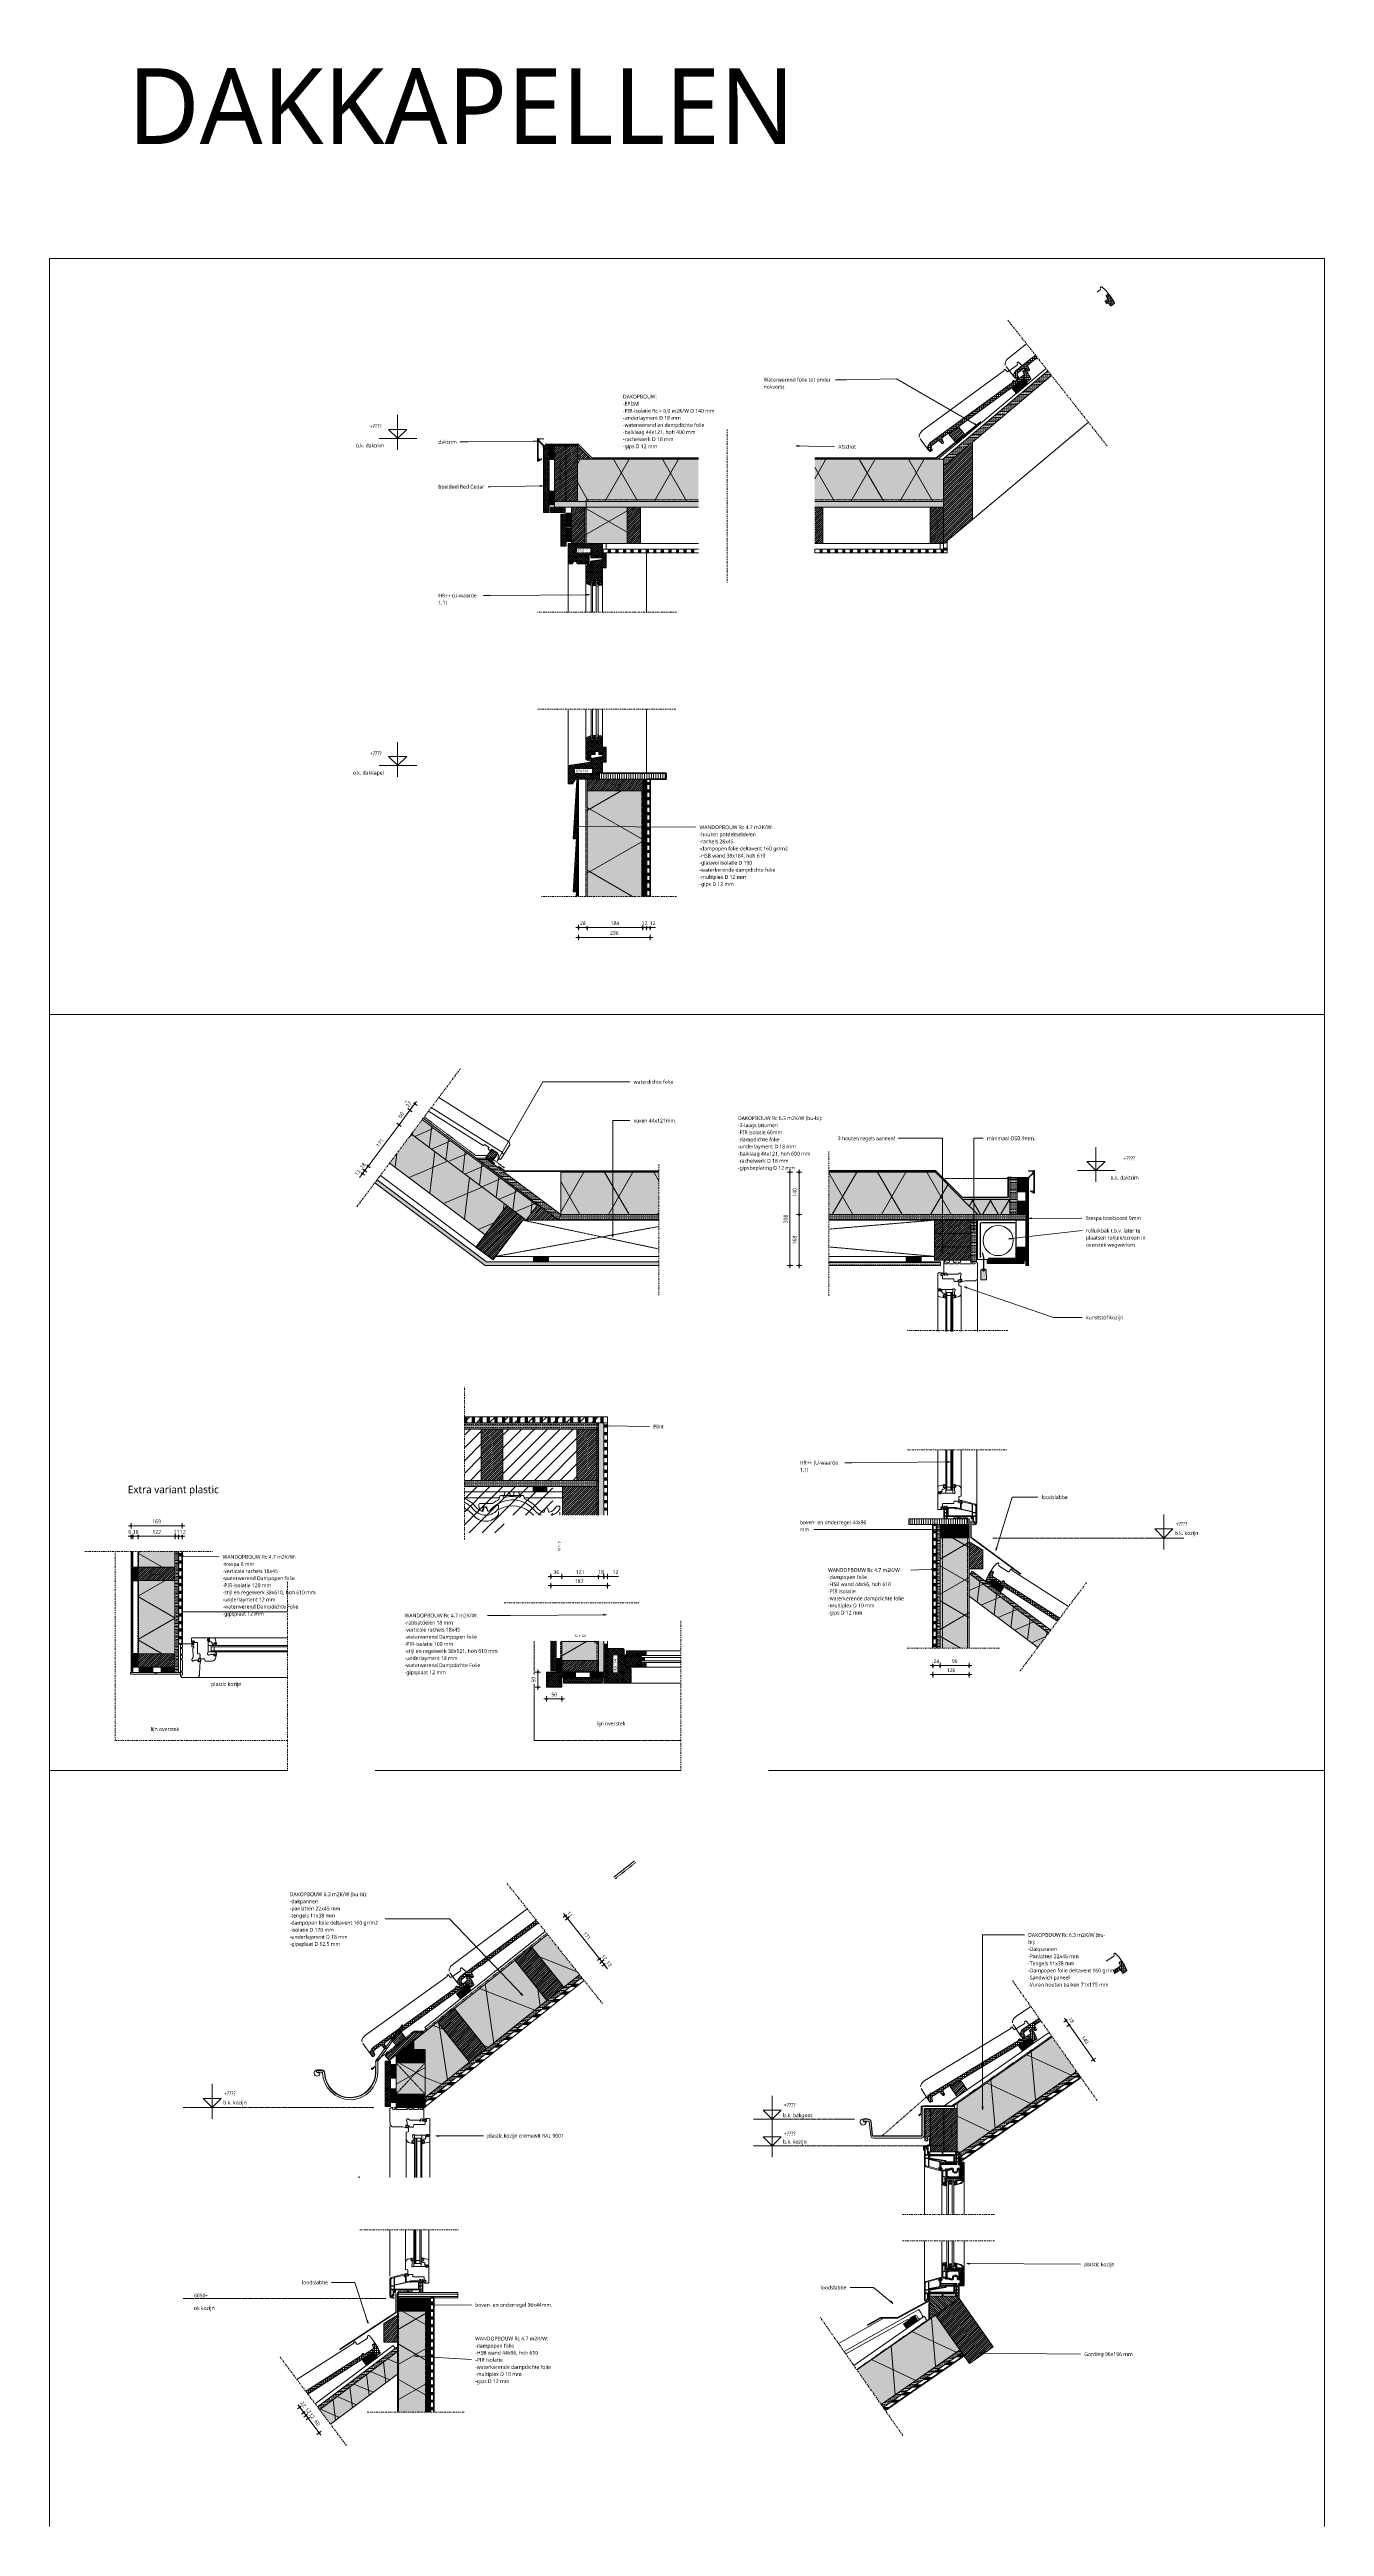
# Model space of a CAD drawing. Header units: millimetres. Extents: x 1813 to 34621, y -2347 to 13791.
# Drawn here: x 1813 to 6028, y 5599 to 13791 of the extents above; entities that cross this region are included whole.
import ezdxf

# ---------------------------------------------------------------- set-up
doc = ezdxf.new("R2010")
doc.units = ezdxf.units.MM
for name, pattern in [('Hidden', [7.14375, 4.7625, -2.38125]), ('IMPORT-DASHED _2_', [46.875, 31.25, -15.625]), ('MV_center', [15, 6, -3, 3, -3]), ('MV_hidden', [3.75, 2.5, -1.25])]:
    doc.linetypes.add(name, pattern=pattern)
for name, color, linetype, lineweight in [('A-ANNO-DIMS', 211, 'Continuous', 13), ('A-ANNO-DIMS-5', 211, 'Continuous', 13), ('A-ANNO-NOTE', 131, 'Continuous', 18), ('A-DETL', 90, 'Continuous', 13), ('A-DETL-GENF', 92, 'Continuous', 18), ('A-DETL-HDLN', 90, 'Hidden', 25), ('A-DETL-MEDM', 33, 'Continuous', 18), ('A-DETL-THIN', 151, 'Continuous', 18), ('G-ANNO-TEXT', 231, 'Continuous', 13), ('kunststof kozijnen HEBO_dwg _2_', 8, 'Continuous', 13), ('PVC', 82, 'Continuous', 13)]:
    doc.layers.add(name, color=color, linetype=linetype, lineweight=lineweight)
doc.styles.add('Segoe UI', font='segoeui.ttf', dxfattribs={"height": 7.5})
doc.styles.add('Segoe UI_1', font='segoeui.ttf', dxfattribs={"height": 4})
doc.styles.add('Segoe UI_2', font='segoeui.ttf', dxfattribs={"height": 250})
doc.styles.add('Segoe UI_3', font='segoeui.ttf', dxfattribs={"height": 12.5})
doc.styles.add('Segoe UI_4', font='segoeui.ttf', dxfattribs={"height": 9})
doc.styles.add('Segoe UI_5', font='segoeui.ttf', dxfattribs={"height": 25})
doc.styles.add('Segoe UI_B', font='segoeui.ttf', dxfattribs={"height": 12.5})
doc.dimstyles.new('2_5_mm', dxfattribs={"dimscale": 304.8, "dimtxt": 13.092049, "dimasz": 0.016404, "dimexe": 0.029528, "dimexo": 0.0625, "dimgap": 0.014764, "dimtad": 1, "dimdec": 0, "dimzin": 0, "dimdsep": 46, "dimtxsty": 'Segoe UI_3', "dimblk1": 'DOTBLANK', "dimblk2": 'DOTBLANK', "dimsah": 1, "dimcen": 0.09, "dimdle": 0.029528, "dimazin": 0, "dimtfac": 1, "dimtdec": 4, "dimtix": 1, "dimtmove": 1, "dimatfit": 3, "dimfxl": 0.029528, "dimfxlon": 1, "dimtvp": 1, "dimtfill": 1, "dimtolj": 1, "dimtzin": 0, "dimarcsym": 2})
doc.dimstyles.new('2_5_mm_1', dxfattribs={"dimscale": 304.8, "dimtxt": 13.092049, "dimasz": 0.016404, "dimexe": 0.029528, "dimexo": 0.0625, "dimgap": 0.014764, "dimtad": 1, "dimdec": 0, "dimzin": 0, "dimdsep": 46, "dimtxsty": 'Segoe UI_3', "dimblk1": 'DOTBLANK', "dimblk2": 'DOTBLANK', "dimsah": 1, "dimcen": 0.09, "dimdle": 0.029528, "dimazin": 0, "dimtfac": 1, "dimtdec": 4, "dimtix": 1, "dimtmove": 0, "dimatfit": 3, "dimfxl": 0.029528, "dimfxlon": 1, "dimtvp": 1, "dimtfill": 1, "dimtolj": 1, "dimtzin": 0, "dimarcsym": 2})
doc.dimstyles.new('2_5_mm_2', dxfattribs={"dimscale": 304.8, "dimtxt": 13.092049, "dimasz": 0.016404, "dimexe": 0.029528, "dimexo": 0.0625, "dimgap": 0.014764, "dimtad": 1, "dimdec": 0, "dimzin": 0, "dimdsep": 46, "dimtxsty": 'Segoe UI_3', "dimblk1": 'DOTBLANK', "dimblk2": 'DOTBLANK', "dimsah": 1, "dimcen": 0.09, "dimdle": 0.029528, "dimazin": 0, "dimtfac": 1, "dimtdec": 4, "dimtix": 1, "dimtmove": 2, "dimatfit": 3, "dimfxl": 0.029528, "dimfxlon": 1, "dimtvp": 1, "dimtfill": 1, "dimtolj": 1, "dimtzin": 0, "dimarcsym": 2})
pattern_1 = [(60, (-857.8, 704), (-121.936, 70.4), []), (120, (-857.8, 704), (-121.936, -70.4), [])]
pattern_2 = [(90, (0, 0), (-7.5, 5e-16), [])]
pattern_3 = [(0, (0, 0), (0, 5), [50, 0]), (45, (0, 0), (5.0006592, 0), [7.071, -7.071]), (315, (0, 0), (5.0006592, 0), [7.071, -7.071])]
pattern_4 = [(0, (0, 10), (0, 25), []), (0, (0, 12.5), (0, 25), []), (0, (0, 15), (0, 25), []), (0, (0, 17.5), (0, 25), [])]
pattern_5 = [(45, (0, 0), (-3.535534, 3.535534), []), (135, (0, 0), (-3.535534, -3.535534), [])]
pattern_6 = [(0, (0, 0), (0, 9.476), []), (0, (0, 4.738), (0, 9.476), [4.738, -2.369])]
pattern_7 = [(45, (0, 0), (-3.5355339, 3.5355339), [])]
pattern_8 = [(90, (10, 0), (-25, 1e-15), []), (90, (12.5, 0), (-25, 1e-15), []), (90, (15, 0), (-25, 1e-15), []), (90, (17.5, 0), (-25, 1e-15), [])]
pattern_9 = [(60, (12.83, 244.8), (-107.387, 62), []), (120, (12.83, 244.8), (-107.387, -62), [])]
pattern_10 = [(300, (-857.8, -704), (-121.936, -70.4), []), (240, (-857.8, -704), (-121.936, 70.4), [])]
pattern_11 = [(0, (0, 0), (0, 6.25), []), (90, (0, 0), (-6.25, 4e-16), [])]
pattern_12 = [(60, (0, 60.8), (-51.9615, 30), []), (120, (0, 60.8), (-51.9615, -30), [])]
pattern_13 = [(45, (0, 0), (-1.76776695, 1.76776695), [])]
pattern_14 = [(60, (0, 0), (-87.295, 50.4), []), (120, (0, 0), (-87.295, -50.4), [])]

# ---------------------------------------------------------------- blocks, each defined once
blk = doc.blocks.new('kunststof kozijnen HEBO_dwg_A$C3B626DE3-3429426-Details Verbouwingen')
at = {"layer": 'PVC'}
for p, q in [((-115, -16), (-115, -32.6)), ((-112, -32.6), (-112, -16)), ((-110.6, -38.4), (-102.6, -40.5)), ((-108.5, -31.7), (-108.5, -35.1)), ((-106.5, -36.5), (-106.5, -31.7)), ((-105, -29.2), (-106, -29.2)), ((-104.5, -16), (-104.5, -28.7)), ((-56, -16), (-56.8, -20.5)), ((-7.8, -20.5), (-8.6, -16))]:
    blk.add_line(p, q, dxfattribs=at)
at = {"layer": 'PVC', "flags": 128}
for points in [[(-102, -40), (-102, -37.2), (-103, -36.2), (-103.5, -36.2), (-103.5, -37.7), (-106.1, -37)], [(-106, -31.2), (-103.5, -31.2), (-103.5, -32.7), (-103, -32.7), (-102, -31.7), (-102, -16)], [(-99, -16), (-99, -20.5), (-97, -20.5), (-97, -16)], [(-53.6, -20.1), (-53, -16.5), (-54.3, -16.5), (-54.2, -16)], [(-11.3, -16), (-11.2, -16.5), (-12.5, -16.5), (-11.9, -20.1)], [(-9.6, -16), (-9, -19.5), (-11, -19.5), (-11.3, -17.5), (-10.1, -17.5), (-10.3, -16)]]:
    blk.add_lwpolyline(points, dxfattribs=at)
at = {"layer": 'PVC'}
for centre, radius, start, end in [((-109, -32.6), 6, 180, 255), ((-109, -32.6), 3, 180, 270), ((-109, -35.1), 0.5, 270, 0), ((-106, -31.7), 2.5, 90, 180), ((-106, -31.7), 0.5, 90, 180), ((-106, -36.5), 0.5, 180, 255), ((-105, -28.7), 0.5, 270, 0), ((-102.5, -40), 0.5, 255, 0), ((-54.1, -20), 0.5, 270, 350), ((-11.4, -20), 0.5, 190, 270)]:
    blk.add_arc(centre, radius, start, end, dxfattribs=at)
blk = doc.blocks.new('42 isolatie - Type 1-3897561-Details Verbouwingen')
at = {"layer": 'A-DETL-GENF'}
blk.add_hatch(color=256, dxfattribs=at).paths.add_polyline_path([(46.9, 0.8), (18.3, 23.5), (0.3, 0.8), (34.1, 0.8)])
at = {"layer": 'A-DETL-GENF', "lineweight": 13}
h = blk.add_hatch(dxfattribs=at)
h.set_pattern_fill('FP_3', color=256, style=0, pattern_type=2)
h.set_pattern_definition([(60, (-2380.567, 120.812), (-25.98076, 15), []), (120, (-2380.567, 120.812), (-25.98076, -15), [])])
h.paths.add_polyline_path([(46.9, 0.8), (18.3, 23.5), (0.3, 0.8), (34.1, 0.8)])
at = {"layer": 'A-DETL-GENF'}
for q in [(46.9, 0.8), (32.9, 0.8)]:
    blk.add_line((0.3, 0.8), q, dxfattribs=at)
blk = doc.blocks.new('42 isolatie - Type 1-3786500-Details Verbouwingen')
at = {"layer": 'A-DETL-GENF'}
h = blk.add_hatch(color=256, dxfattribs=at)
h.paths.add_polyline_path([(668, -0.8), (480, -0.8), (480, -170.8), (580.1, -170.8), (598.1, -148.1), (569.2, -125.1), (661, -9.6)])
h.paths.add_polyline_path([(409, -0.8), (153.3, -0.8), (153.3, -170.8), (409, -170.8), (409, -7.9)])
h.paths.add_polyline_path([(82.3, -0.8), (15.5, -0.8), (15.3, -170.8), (82.3, -170.8), (82.3, -48.7)])
at = {"layer": 'A-DETL-GENF', "lineweight": 13}
h = blk.add_hatch(dxfattribs=at)
h.set_pattern_fill('FP_4', color=256, style=0, pattern_type=2)
h.set_pattern_definition([(300, (-2130.3, -171.02), (-147.224, -85), []), (240, (-2130.3, -171.02), (-147.224, 85), [])])
h.paths.add_polyline_path([(668, -0.8), (480, -0.8), (480, -170.8), (580.1, -170.8), (598.1, -148.1), (569.2, -125.1), (661, -9.6)])
h.paths.add_polyline_path([(409, -0.8), (153.3, -0.8), (153.3, -170.8), (409, -170.8), (409, -7.9)])
h.paths.add_polyline_path([(82.3, -0.8), (15.5, -0.8), (15.3, -170.8), (82.3, -170.8), (82.3, -48.7)])
at = {"layer": 'A-DETL-GENF'}
for p, q in [((82.3, -0.8), (15.5, -0.8)), ((409, -0.8), (153.3, -0.8)), ((668, -0.8), (480, -0.8)), ((580.1, -170.8), (598.1, -148.1)), ((580.1, -170.8), (598.1, -148.1)), ((15.3, -170.8), (82.3, -170.8)), ((15.3, -170.8), (82.3, -170.8)), ((153.3, -170.8), (409, -170.8)), ((153.3, -170.8), (409, -170.8)), ((480, -170.8), (534.7, -170.8)), ((480, -170.8), (534.7, -170.8)), ((534.7, -170.8), (580.1, -170.8))]:
    blk.add_line(p, q, dxfattribs=at)
blk = doc.blocks.new('42 isolatie - Type 1-3786554-Details Verbouwingen')
at = {"layer": 'A-DETL-GENF'}
blk.add_hatch(color=256, dxfattribs=at).paths.add_polyline_path([(3.8, 5.8), (10.1, 1.4), (222.2, 0.8), (482.9, 0.8), (482.4, 140.8), (98.3, 140.8), (6.4, 9.5)])
at = {"layer": 'A-DETL-GENF', "lineweight": 13}
h = blk.add_hatch(dxfattribs=at)
h.set_pattern_fill('FP_5', color=256, style=0, pattern_type=2)
h.set_pattern_definition(pattern_1)
h.paths.add_polyline_path([(3.8, 5.8), (10.1, 1.4), (222.2, 0.8), (482.9, 0.8), (482.4, 140.8), (98.3, 140.8), (6.4, 9.5)])
at = {"layer": 'A-DETL-GENF'}
for p, q in [((89, 127.5), (6.4, 9.5)), ((98.3, 140.8), (89, 127.5)), ((98.3, 140.8), (89, 127.5)), ((482.4, 140.8), (98.3, 140.8)), ((482.4, 140.8), (98.3, 140.8)), ((6.4, 9.5), (3.8, 5.8)), ((6.4, 9.5), (3.8, 5.8)), ((222.2, 0.8), (482.9, 0.8)), ((222.2, 0.8), (482.9, 0.8))]:
    blk.add_line(p, q, dxfattribs=at)
blk = doc.blocks.new('42 isolatie - Type 1-3785624-Details Verbouwingen')
at = {"layer": 'A-DETL-GENF'}
blk.add_hatch(color=256, dxfattribs=at).paths.add_polyline_path([(116.8, 0.8), (466.3, 0.8), (466.3, 184.8), (116.8, 184.8)])
at = {"layer": 'A-DETL-GENF', "lineweight": 13}
h = blk.add_hatch(dxfattribs=at)
h.set_pattern_fill('FP_6', color=256, style=0, pattern_type=2)
h.set_pattern_definition([(60, (-2126.39, 181.76), (-155.885, 90), []), (120, (-2126.39, 181.76), (-155.885, -90), [])])
h.paths.add_polyline_path([(116.8, 0.8), (466.3, 0.8), (466.3, 184.8), (116.8, 184.8)])
at = {"layer": 'A-DETL-GENF'}
for p, q in [((466.3, 184.8), (116.8, 184.8)), ((466.3, 184.8), (116.8, 184.8)), ((466.3, 0.8), (466.3, 184.8)), ((116.8, 0.8), (466.3, 0.8))]:
    blk.add_line(p, q, dxfattribs=at)
blk = doc.blocks.new('47 Terca dakpan Narvik OVH - Type 1-5036929-Details Verbouwingen')
at = {"layer": 'A-DETL-GENF'}
for p, q in [((78.7, 0), (68.3, 0)), ((109.8, 0), (99.3, 0)), ((60.7, -12), (86.3, -12)), ((65.4, -2.3), (63.6, -9.7)), ((83.4, -9.7), (81.6, -2.3)), ((91.7, -12), (117.4, -12)), ((96.4, -2.3), (94.6, -9.7)), ((114.5, -9.7), (112.7, -2.3))]:
    blk.add_line(p, q, dxfattribs=at)
at = {"layer": 'A-DETL-GENF', "lineweight": 13}
for p, q in [((68.3, 0), (78.7, 0)), ((99.3, 0), (109.8, 0)), ((120.5, -12), (57.5, -12)), ((63.6, -9.7), (65.4, -2.3)), ((81.6, -2.3), (83.4, -9.7)), ((86.3, -12), (91.7, -12)), ((94.6, -9.7), (96.4, -2.3)), ((112.7, -2.3), (114.5, -9.7)), ((247.5, -76.5), (247.5, -67.3))]:
    blk.add_line(p, q, dxfattribs=at)
at = {"layer": 'A-DETL-GENF'}
for centre, start, end in [((68.3, -3), 90, 166.42789), ((78.7, -3), 13.57123, 90), ((99.3, -3), 90, 166.42877), ((109.8, -3), 13.57209, 90), ((60.7, -9), 270, 346.42789), ((86.3, -9), 193.57123, 270), ((91.7, -9), 270, 346.42877), ((117.4, -9), 193.57209, 270)]:
    blk.add_arc(centre, 3, start, end, dxfattribs=at)
at = {"layer": 'A-DETL-GENF', "lineweight": 13}
for centre, radius, start, end in [((68.3, -3), 3, 90, 166.42789), ((78.7, -3), 3, 13.57123, 90), ((99.3, -3), 3, 90, 166.42877), ((109.8, -3), 3, 13.57209, 90), ((90.7, -141.7), 95.5, 43.14341, 118.33931), ((60.7, -9), 3, 270, 346.42789), ((86.3, -9), 3, 193.57123, 270), ((91.7, -9), 3, 270, 346.42877), ((117.4, -9), 3, 193.57209, 270)]:
    blk.add_arc(centre, radius, start, end, dxfattribs=at)
at = {"layer": 'A-DETL-MEDM'}
for p, q in [((-19.6, -47.1), (-19.6, -41.5)), ((-16.8, -60.9), (-19, -51.8)), ((-16.6, -38.5), (21.5, -38.5)), ((-11.4, -63.5), (-11.2, -63.5)), ((-6, -51.8), (-8.3, -61.2)), ((3.1, -49.5), (-3.1, -49.5)), ((8.3, -61.2), (6, -51.8)), ((12.8, -63.5), (11.2, -63.5)), ((18.9, -59.4), (16.8, -62)), ((47.3, -22.7), (49.3, -14.3)), ((52.3, -12), (57.5, -12)), ((60.5, -14.3), (61, -16.5)), ((117.3, -15.5), (117.6, -14.3)), ((120.5, -12), (125.8, -12)), ((128.7, -14.3), (130.2, -20.7)), ((196.8, -65.1), (199, -56.1)), ((202, -53.1), (204.8, -53.1)), ((207.7, -55.4), (210.1, -64.8)), ((238.4, -47.1), (247.5, -47.1)), ((247.5, -47.1), (247.5, -57.3))]:
    blk.add_line(p, q, dxfattribs=at)
for centre, radius, start, end in [((-16.6, -41.5), 3, 90, 180), ((0.4, -47.1), 20, 180, 193.57136), ((-11.2, -60.5), 3, 270, 346.42879), ((-3.1, -52.5), 3, 90, 166.42879), ((3.1, -52.5), 3, 13.57195, 90), ((11.2, -60.5), 3, 193.57195, 270), ((93.2, -123.4), 98, 129.72551, 139.27385), ((21.5, -28.5), 10, 270, 306.68748), ((85.9, -112.7), 96, 115.42866, 127.48396), ((91.1, -121.6), 95.3, 127.25275, 129.44514), ((91.1, -121.6), 95.3, 92.32142, 125.34976), ((42.5, -21.5), 5, 296.26853, 346.42868), ((52.3, -15), 3, 89.99975, 166.42868), ((57.5, -15), 3, 13.55171, 90.00118), ((63.8, -15.8), 2.92, 193.55171, 285.24218), ((91, -121.3), 106, 77.73211, 104.43082), ((91.1, -121.4), 95.1, 41.27223, 92.32142), ((114.3, -14.8), 3.01, 254.44897, 346.36041), ((120.5, -15), 3, 90, 166.42686), ((125.8, -15), 3, 13.57098, 90), ((135.1, -19.5), 5, 193.57098, 246.16959), ((77.7, -156.3), 143.3, 63.01217, 67.30128), ((80.1, -136), 124.4, 47.04461, 59.72293), ((204.6, -28.1), 51.9, 216.08623, 249.40007), ((61.6, -148.7), 146.3, 38.89027, 45.14072), ((206.6, -26), 43.8, 224.7266, 245.11585), ((199.6, -38.6), 29.4, 247.23328, 257.35456), ((193.9, -64.4), 3, 256.42866, 346.42844), ((202, -56.1), 3, 90, 179.99979), ((204.8, -56.1), 3, 13.57112, 90), ((213, -64.2), 2.96, 191.9774, 281.97612), ((205.2, -34.5), 33.6, 284.42131, 334.82281), ((204.6, -28.1), 51.9, 290.54862, 325.72061), ((238.4, -50.1), 3, 90, 155.30575)]:
    blk.add_arc(centre, radius, start, end, dxfattribs=at)
blk = doc.blocks.new('47 Terca dakpan Narvik OVH - Type 1-V1-Details Verbouwingen')
at = {"layer": 'A-DETL-GENF', "lineweight": 13}
blk.add_line((247.5, -77.3), (247.5, -67.3), dxfattribs=at)
for centre, radius, start, end in [((90.7, -141.7), 95.5, 40.19395, 62.84456), ((204.6, -48.1), 51.9, 218.02547, 325.72063)]:
    blk.add_arc(centre, radius, start, end, dxfattribs=at)
at = {"layer": 'A-DETL-MEDM'}
for p, q in [((196.8, -65.1), (199, -56.1)), ((202, -53.1), (204.8, -53.1)), ((207.7, -55.4), (210.1, -64.8)), ((238.4, -47.1), (247.5, -47.1)), ((247.5, -47.1), (247.5, -57.3))]:
    blk.add_line(p, q, dxfattribs=at)
for centre, radius, start, end in [((77.7, -156.3), 143.3, 63.01217, 66.77703), ((91.1, -121.4), 95.1, 41.27223, 63.01618), ((80.1, -136), 124.4, 47.04461, 59.72293), ((204.6, -28.1), 51.9, 216.08623, 325.72061), ((61.6, -148.7), 146.3, 38.89027, 45.14072), ((206.6, -26), 43.8, 224.7266, 245.11585), ((199.6, -38.6), 29.4, 247.23328, 257.35456), ((193.9, -64.4), 3, 256.42866, 346.42844), ((202, -56.1), 3, 90, 179.99979), ((204.8, -56.1), 3, 13.57112, 90), ((213, -64.2), 2.96, 191.9774, 281.97612), ((205.2, -34.5), 33.6, 284.42131, 334.82281), ((238.4, -50.1), 3, 90, 155.30575)]:
    blk.add_arc(centre, radius, start, end, dxfattribs=at)
blk = doc.blocks.new('42 isolatie - Type 1-3786196-Details Verbouwingen')
at = {"layer": 'A-DETL-GENF'}
blk.add_hatch(color=256, dxfattribs=at).paths.add_polyline_path([(0.3, 0.8), (63.3, 0.8), (63.3, 121.8), (0.3, 121.8), (0.3, 72.3)])
at = {"layer": 'A-DETL-GENF', "lineweight": 13}
h = blk.add_hatch(dxfattribs=at)
h.set_pattern_fill('FP_14', color=256, style=0, pattern_type=2)
h.set_pattern_definition(pattern_9)
h.paths.add_polyline_path([(0.3, 0.8), (63.3, 0.8), (63.3, 121.8), (0.3, 121.8), (0.3, 72.3)])
at = {"layer": 'A-DETL-GENF'}
for p, q in [((7.3, 121.8), (0.3, 121.8)), ((0.3, 121.8), (0.3, 0.8)), ((7.3, 121.8), (0.3, 121.8)), ((63.3, 121.8), (7.3, 121.8)), ((63.3, 121.8), (7.3, 121.8)), ((63.3, 0.8), (63.3, 121.8)), ((0.3, 0.8), (63.3, 0.8)), ((0.3, 0.8), (63.3, 0.8))]:
    blk.add_line(p, q, dxfattribs=at)
blk = doc.blocks.new('NLRS_00_DI_maskeer - Type 1-4234720-Details Verbouwingen')
at = {"layer": 'A-DETL-GENF', "linetype": 'MV_center'}
blk.add_line((405.3, 0), (-100, 0), dxfattribs=at)
blk = doc.blocks.new('31 dubbel_glas - Type 1-3439596-Details Verbouwingen')
at = {"layer": 'A-DETL-GENF', "lineweight": 13}
for p, q in [((0, 23), (129.5, 23)), ((0, 0), (0, 23)), ((0, 17), (129.5, 17)), ((0, 5), (10, 17)), ((0, 17), (10, 5)), ((129.5, 5), (0, 5)), ((129.5, 0), (0, 0)), ((10, 17), (10, 5))]:
    blk.add_line(p, q, dxfattribs=at)
blk = doc.blocks.new('42 isolatie - Type 1-3785565-Details Verbouwingen')
at = {"layer": 'A-DETL-GENF'}
h = blk.add_hatch(color=256, dxfattribs=at)
h.paths.add_polyline_path([(1210.2, -0.8), (810, -0.8), (810, -140.8), (1210.2, -140.8), (1210.2, -123.9)])
h.paths.add_polyline_path([(425.8, -0.8), (0.3, -0.8), (0.3, -140.8), (425.8, -140.8), (425.8, -123.9)])
at = {"layer": 'A-DETL-GENF', "lineweight": 13}
h = blk.add_hatch(dxfattribs=at)
h.set_pattern_fill('FP_16', color=256, style=0, pattern_type=2)
h.set_pattern_definition(pattern_10)
h.paths.add_polyline_path([(1210.2, -0.8), (810, -0.8), (810, -140.8), (1210.2, -140.8), (1210.2, -123.9)])
h.paths.add_polyline_path([(425.8, -0.8), (0.3, -0.8), (0.3, -140.8), (425.8, -140.8), (425.8, -123.9)])
at = {"layer": 'A-DETL-GENF'}
for p, q in [((425.8, -0.8), (0.3, -0.8)), ((0.3, -0.8), (0.3, -116.7)), ((425.8, -0.8), (0.3, -0.8)), ((1210.2, -0.8), (810, -0.8)), ((1210.2, -0.8), (810, -0.8)), ((1210.2, -123.9), (1210.2, -0.8)), ((0.3, -116.7), (0.3, -140.8)), ((0.3, -116.7), (0.3, -140.8)), ((0.3, -140.8), (425.8, -140.8)), ((0.3, -140.8), (425.8, -140.8)), ((810, -140.8), (1166.2, -140.8)), ((810, -140.8), (1166.2, -140.8)), ((1166.2, -140.8), (1210.2, -140.8))]:
    blk.add_line(p, q, dxfattribs=at)
blk = doc.blocks.new('31 dubbel_glas - Type 1-3439601-Details Verbouwingen')
at = {"layer": 'A-DETL-GENF', "lineweight": 13}
for p, q in [((0, 0), (0, 21)), ((0, 17), (97.8, 17)), ((0, 5), (10, 17)), ((0, 17), (10, 5)), ((97.8, 5), (0, 5)), ((5.6, 23), (97.8, 23)), ((97.8, 0), (6.8, 0)), ((10, 17), (10, 5))]:
    blk.add_line(p, q, dxfattribs=at)
blk = doc.blocks.new('33 sparing - Type 1-4933725-Details Verbouwingen')
at = {"layer": 'A-DETL-GENF'}
for p, q in [((0, 6.4), (21, 6.4)), ((0, 3.2), (0, 6.4)), ((0, 6.4), (21, 0)), ((21, 6.4), (0, 0)), ((21, 0), (0, 0)), ((21, 6.4), (21, 4.8))]:
    blk.add_line(p, q, dxfattribs=at)
blk = doc.blocks.new('27 compri_daktrim - Type 1-3429338-Details Verbouwingen')
at = {"layer": 'A-DETL-GENF', "lineweight": 13}
for p, q in [((-20, -48.5), (-20, 23.5)), ((-18.4, 25), (-0.8, 24.1)), ((-15.9, 23.3), (-18.4, 23.4)), ((-18.4, 23.4), (-18.4, -47.5)), ((-15.9, 16.3), (-15.9, 23.3)), ((-15.6, 15.6), (-1.5, 1.5)), ((-14.3, 16.6), (-14.3, 23.2)), ((-14.3, 23.2), (-0.8, 22.5)), ((0.3, 2), (-14.3, 16.6)), ((-1.5, 1.5), (-1.5, -4.3)), ((4.7, 2), (0.3, 2)), ((10, 1.6), (5, 1.6)), ((14.7, 2), (10.3, 2)), ((20, 1.6), (15, 1.6)), ((24.7, 2), (20.3, 2)), ((30, 1.6), (25, 1.6)), ((34.7, 2), (30.3, 2)), ((40, 1.6), (35, 1.6)), ((44.7, 2), (40.3, 2)), ((50, 1.6), (45, 1.6)), ((54.7, 2), (50.3, 2)), ((60, 1.6), (55, 1.6)), ((64.7, 2), (60.3, 2)), ((69.6, 1), (65, 1.6)), ((-17.8, -49.8), (-7.4, -43.8)), ((-17.6, -47.9), (-15.9, -46.9)), ((-15.9, -46.9), (-15.9, -42.8)), ((-14.3, -42.8), (-14.3, -44.2)), ((-12.8, -45.1), (-8.2, -42.4))]:
    blk.add_line(p, q, dxfattribs=at)
for centre, radius, start, end in [((-18.5, 23.5), 1.5, 87, 180), ((-14.9, 16.3), 1, 180, 225), ((-0.8, 23.3), 0.8, 360, 87), ((-0.8, 23.3), 0.8, 267, 0), ((4.7, 1.7), 0.3, 340.52878, 90), ((10.3, 1.7), 0.3, 90, 199.47122), ((14.7, 1.7), 0.3, 340.52878, 90), ((20.3, 1.7), 0.3, 90, 199.47122), ((24.7, 1.7), 0.3, 340.52878, 90), ((30.3, 1.7), 0.3, 90, 199.47122), ((34.7, 1.7), 0.3, 340.52878, 90), ((40.3, 1.7), 0.3, 90, 199.47122), ((44.7, 1.7), 0.3, 340.52878, 90), ((50.3, 1.7), 0.3, 90, 199.47122), ((54.7, 1.7), 0.3, 340.52878, 90), ((60.3, 1.7), 0.3, 90, 199.47122), ((64.7, 1.7), 0.3, 340.9679, 90), ((69.5, 0.5), 0.5, 270, 82.45992), ((-18.5, -48.5), 1.5, 180, 300), ((-17.9, -47.5), 0.5, 180, 300), ((-15.1, -42.8), 0.8, 90, 180), ((-15.1, -42.8), 0.8, 360, 90), ((-13.3, -44.2), 1, 180, 300), ((-7.8, -43.1), 0.8, 360, 120), ((-7.8, -43.1), 0.8, 300, 0), ((-0.7, -4.3), 0.75, 180, 270), ((-0.7, -4.3), 0.75, 270, 0)]:
    blk.add_arc(centre, radius, start, end, dxfattribs=at)
blk = doc.blocks.new('42 isolatie - Type 1-3786824-Details Verbouwingen')
at = {"layer": 'A-DETL-GENF'}
blk.add_hatch(color=256, dxfattribs=at).paths.add_polyline_path([(50.9, 0.8), (367.7, 0.8), (367.2, 140.8), (50.6, 140.8), (50.8, 35.3)])
at = {"layer": 'A-DETL-GENF', "lineweight": 13}
h = blk.add_hatch(dxfattribs=at)
h.set_pattern_fill('FP_5', color=256, style=0, pattern_type=2)
h.set_pattern_definition(pattern_1)
h.paths.add_polyline_path([(50.9, 0.8), (367.7, 0.8), (367.2, 140.8), (50.6, 140.8), (50.8, 35.3)])
at = {"layer": 'A-DETL-GENF'}
for p, q in [((367.3, 140.8), (50.6, 140.8)), ((367.3, 140.8), (50.6, 140.8)), ((50.9, 0.8), (367.7, 0.8))]:
    blk.add_line(p, q, dxfattribs=at)
blk = doc.blocks.new('NLRS_00_DI_maskeer - Type 1-4234731-Details Verbouwingen')
at = {"layer": 'A-DETL-GENF', "linetype": 'MV_center'}
blk.add_line((-95, 0), (-100, 0), dxfattribs=at)
blk = doc.blocks.new('NLRS_00_DI_maskeer - Type 1-4234732-Details Verbouwingen')
at = {"layer": 'A-DETL-GENF', "linetype": 'MV_center'}
blk.add_line((-100, 0), (228.5, 0), dxfattribs=at)
blk = doc.blocks.new('31 dubbel_glas - Type 1-3439612-Details Verbouwingen')
at = {"layer": 'A-DETL-GENF', "lineweight": 13}
for p, q in [((234.6, 23), (326.1, 23)), ((234.6, 17), (331.8, 17)), ((331.8, 5), (234.6, 5)), ((324.9, 0), (234.6, 0)), ((321.8, 5), (321.8, 17)), ((321.8, 17), (331.8, 5)), ((321.8, 5), (331.8, 17)), ((331.8, 21), (331.8, 0))]:
    blk.add_line(p, q, dxfattribs=at)
blk = doc.blocks.new('33 sparing - Type 1-V2-Details Verbouwingen')
at = {"layer": 'A-DETL-GENF'}
for p, q in [((0, 6.4), (21, 6.4)), ((0, 6.4), (21, 0)), ((21, 6.4), (0, 0)), ((0, 0), (0, 3.2)), ((21, 0), (0, 0)), ((21, 2.6), (21, 0))]:
    blk.add_line(p, q, dxfattribs=at)
blk = doc.blocks.new('NLRS_00_DI_maskeer - Type 1-4234719-Details Verbouwingen')
at = {"layer": 'A-DETL-GENF', "linetype": 'MV_center'}
blk.add_line((-100, 0), (359, 0), dxfattribs=at)
blk = doc.blocks.new('NLRS_00_DI_maskeer - Type 1-4234726-Details Verbouwingen')
at = {"layer": 'A-DETL-GENF', "linetype": 'MV_center'}
blk.add_line((359.7, 0), (-100, 0), dxfattribs=at)
blk = doc.blocks.new('NLRS_00_DI_maskeer - Type 1-4234714-Details Verbouwingen')
at = {"layer": 'A-DETL-GENF', "linetype": 'MV_center'}
blk.add_line((-100, 0), (350, 0), dxfattribs=at)
blk = doc.blocks.new('27 compri_daktrim - Type 1-4416795-Details Verbouwingen')
at = {"layer": 'A-DETL-GENF', "lineweight": 13}
for p, q in [((-20, 48.5), (-20, -23.5)), ((-18.4, -23.4), (-18.4, 47.5)), ((-17.8, 49.8), (-7.4, 43.8)), ((-17.6, 47.9), (-15.9, 46.9)), ((-15.9, 46.9), (-15.9, 42.8)), ((-14.3, 42.8), (-14.3, 44.2)), ((-12.8, 45.1), (-8.2, 42.4)), ((-1.5, -1.5), (-1.5, 4.3)), ((62, 0), (69.5, 0)), ((-15.9, -23.3), (-18.4, -23.4)), ((-18.4, -25), (-0.8, -24.1)), ((-15.9, -16.3), (-15.9, -23.3)), ((-15.6, -15.6), (-1.5, -1.5)), ((0.3, -2), (-14.3, -16.6)), ((-14.3, -16.6), (-14.3, -23.2)), ((-14.3, -23.2), (-0.8, -22.5)), ((4.7, -2), (0.3, -2)), ((10, -1.6), (5, -1.6)), ((14.7, -2), (10.3, -2)), ((20, -1.6), (15, -1.6)), ((24.7, -2), (20.3, -2)), ((30, -1.6), (25, -1.6)), ((34.7, -2), (30.3, -2)), ((40, -1.6), (35, -1.6)), ((44.7, -2), (40.3, -2)), ((50, -1.6), (45, -1.6)), ((54.7, -2), (50.3, -2)), ((60, -1.6), (55, -1.6)), ((64.7, -2), (60.3, -2)), ((69.6, -1), (65, -1.6))]:
    blk.add_line(p, q, dxfattribs=at)
for centre, radius, start, end in [((-18.5, 48.5), 1.5, 60, 180), ((-17.9, 47.5), 0.5, 60, 180), ((-15.1, 42.8), 0.8, 180, 270), ((-15.1, 42.8), 0.8, 270, 0), ((-13.3, 44.2), 1, 60, 180), ((-7.8, 43.1), 0.8, 240, 0), ((-7.8, 43.1), 0.8, 0, 60), ((-0.7, 4.3), 0.75, 90, 180), ((-0.7, 4.3), 0.75, 360, 90), ((-18.5, -23.5), 1.5, 180, 273), ((-14.9, -16.3), 1, 135, 180), ((-0.8, -23.3), 0.8, 0, 93), ((-0.8, -23.3), 0.8, 273, 0), ((4.7, -1.7), 0.3, 270, 19.47122), ((10.3, -1.7), 0.3, 160.52878, 270), ((14.7, -1.7), 0.3, 270, 19.47122), ((20.3, -1.7), 0.3, 160.52878, 270), ((24.7, -1.7), 0.3, 270, 19.47122), ((30.3, -1.7), 0.3, 160.52878, 270), ((34.7, -1.7), 0.3, 270, 19.47122), ((40.3, -1.7), 0.3, 160.52878, 270), ((44.7, -1.7), 0.3, 270, 19.47122), ((50.3, -1.7), 0.3, 160.52878, 270), ((54.7, -1.7), 0.3, 270, 19.47122), ((60.3, -1.7), 0.3, 160.52878, 270), ((64.7, -1.7), 0.3, 270, 19.0321), ((69.5, -0.5), 0.5, 277.54008, 90)]:
    blk.add_arc(centre, radius, start, end, dxfattribs=at)
blk = doc.blocks.new('42 isolatie - Type 1-3785987-Details Verbouwingen')
at = {"layer": 'A-DETL-GENF'}
blk.add_hatch(color=256, dxfattribs=at).paths.add_polyline_path([(492.6, -0.8), (0.3, -0.8), (140.3, -140.8), (492.6, -140.8)])
at = {"layer": 'A-DETL-GENF', "lineweight": 13}
h = blk.add_hatch(dxfattribs=at)
h.set_pattern_fill('FP_16', color=256, style=0, pattern_type=2)
h.set_pattern_definition(pattern_10)
h.paths.add_polyline_path([(492.6, -0.8), (0.3, -0.8), (140.3, -140.8), (492.6, -140.8)])
at = {"layer": 'A-DETL-GENF'}
for p, q in [((492.6, -0.8), (0.3, -0.8)), ((0.3, -0.8), (50.3, -50.8)), ((492.6, -0.8), (0.3, -0.8)), ((50.3, -50.8), (140.3, -140.8)), ((50.3, -50.8), (140.3, -140.8)), ((140.3, -140.8), (492.6, -140.8)), ((140.3, -140.8), (492.6, -140.8))]:
    blk.add_line(p, q, dxfattribs=at)
blk = doc.blocks.new('NLRS_00_DI_maskeer - Type 1-4234736-Details Verbouwingen')
at = {"layer": 'A-DETL-GENF', "linetype": 'MV_center'}
blk.add_line((231.3, 0), (-100, 0), dxfattribs=at)
blk = doc.blocks.new('42 isolatie - Type 1-3786315-Details Verbouwingen')
at = {"layer": 'A-DETL-GENF'}
blk.add_hatch(color=256, dxfattribs=at).paths.add_polyline_path([(14.9, 60.8), (14.9, 0.8), (343.2, 0.8), (298.2, 60.8), (32.7, 60.8)])
at = {"layer": 'A-DETL-GENF', "lineweight": 13}
h = blk.add_hatch(dxfattribs=at)
h.set_pattern_fill('FP_20', color=256, style=0, pattern_type=2)
h.set_pattern_definition(pattern_12)
h.paths.add_polyline_path([(14.9, 60.8), (14.9, 0.8), (343.2, 0.8), (298.2, 60.8), (32.7, 60.8)])
at = {"layer": 'A-DETL-GENF'}
for p, q in [((298.2, 60.8), (14.9, 60.8)), ((298.2, 60.8), (14.9, 60.8)), ((14.9, 0.8), (339.4, 0.8)), ((339.4, 0.8), (343.2, 0.8)), ((339.4, 0.8), (343.2, 0.8))]:
    blk.add_line(p, q, dxfattribs=at)
blk = doc.blocks.new('NLRS_00_DI_maskeer - Type 1-4234734-Details Verbouwingen')
at = {"layer": 'A-DETL-GENF', "linetype": 'MV_center'}
blk.add_line((269.2, 0), (-100, 0), dxfattribs=at)
blk = doc.blocks.new('42 isolatie - Type 1-3785885-Details Verbouwingen')
at = {"layer": 'A-DETL-GENF'}
blk.add_hatch(color=256, dxfattribs=at).paths.add_polyline_path([(324.3, 0.8), (324.3, 140.8), (0.3, 140.8), (0.3, 0.8), (53.1, 0.8)])
at = {"layer": 'A-DETL-GENF', "lineweight": 13}
h = blk.add_hatch(dxfattribs=at)
h.set_pattern_fill('FP_5', color=256, style=0, pattern_type=2)
h.set_pattern_definition(pattern_1)
h.paths.add_polyline_path([(324.3, 0.8), (324.3, 140.8), (0.3, 140.8), (0.3, 0.8), (53.1, 0.8)])
at = {"layer": 'A-DETL-GENF'}
for p, q in [((324.3, 140.8), (0.3, 140.8)), ((0.3, 140.8), (0.3, 0.8)), ((324.3, 140.8), (0.3, 140.8)), ((0.3, 140.8), (0.3, 0.8)), ((0.3, 0.8), (324.3, 0.8)), ((0.3, 0.8), (324.3, 0.8))]:
    blk.add_line(p, q, dxfattribs=at)
blk = doc.blocks.new('42 isolatie - Type 1-3786737-Details Verbouwingen')
at = {"layer": 'A-DETL-GENF'}
blk.add_hatch(color=256, dxfattribs=at).paths.add_polyline_path([(334.5, -0.8), (0.3, -0.8), (0.3, -96.8), (334.5, -96.8), (334.5, -68.2)])
at = {"layer": 'A-DETL-GENF', "lineweight": 13}
h = blk.add_hatch(dxfattribs=at)
h.set_pattern_fill('FP_21', color=256, style=0, pattern_type=2)
h.set_pattern_definition([(300, (0, 0), (-87.295, -50.4), []), (240, (0, 0), (-87.295, 50.4), [])])
h.paths.add_polyline_path([(334.5, -0.8), (0.3, -0.8), (0.3, -96.8), (334.5, -96.8), (334.5, -68.2)])
at = {"layer": 'A-DETL-GENF'}
for p, q in [((334.5, -0.8), (0.3, -0.8)), ((0.3, -0.8), (0.3, -96.8)), ((0.3, -96.8), (118.4, -96.8)), ((0.3, -96.8), (118.4, -96.8)), ((118.4, -96.8), (133.4, -96.8)), ((133.4, -96.8), (208.5, -96.8)), ((208.5, -96.8), (334.5, -96.8)), ((208.5, -96.8), (334.5, -96.8))]:
    blk.add_line(p, q, dxfattribs=at)
blk = doc.blocks.new('42 isolatie - Type 1-3786658-Details Verbouwingen')
at = {"layer": 'A-DETL-GENF'}
blk.add_hatch(color=256, dxfattribs=at).paths.add_polyline_path([(21.3, -60.8), (298.2, -60.8), (343.2, -0.8), (21.3, -0.8), (21.3, -52.2)])
at = {"layer": 'A-DETL-GENF', "lineweight": 13}
h = blk.add_hatch(dxfattribs=at)
h.set_pattern_fill('FP_22', color=256, style=0, pattern_type=2)
h.set_pattern_definition([(300, (0, -60.8), (-51.962, -30), []), (240, (0, -60.8), (-51.962, 30), [])])
h.paths.add_polyline_path([(21.3, -60.8), (298.2, -60.8), (343.2, -0.8), (21.3, -0.8), (21.3, -52.2)])
at = {"layer": 'A-DETL-GENF'}
for p, q in [((343.2, -0.8), (21.3, -0.8)), ((21.3, -60.8), (298.2, -60.8)), ((21.3, -60.8), (298.2, -60.8)), ((298.2, -60.8), (343.2, -0.8)), ((298.2, -60.8), (343.2, -0.8))]:
    blk.add_line(p, q, dxfattribs=at)
blk = doc.blocks.new('NLRS_00_DI_maskeer - Type 1-4234590-Details Verbouwingen')
at = {"layer": 'A-DETL-GENF', "linetype": 'MV_center'}
blk.add_line((-100, 0), (410, 0), dxfattribs=at)
blk = doc.blocks.new('00 hout_rechthoekig_sls - Vuren 44x121-3429520-Details Verbouwingen')
at = {"layer": 'A-DETL-GENF', "lineweight": 13}
blk.add_hatch(color=256, dxfattribs=at).paths.add_polyline_path([(0, 0), (0, -44), (121, -44), (121, 0)])
at = {"layer": 'A-DETL-MEDM', "lineweight": 13}
h = blk.add_hatch(dxfattribs=at)
h.set_pattern_fill('FP_24', color=256, style=0, pattern_type=2)
h.set_pattern_definition([(315, (-12156.967, 4723.949), (3.535534, 3.535534), [])])
h.paths.add_polyline_path([(0, 0), (0, -44), (121, -44), (121, 0)])
at = {"layer": 'A-DETL-MEDM'}
for p, q in [((0, 0), (121, 0)), ((0, -44), (0, 0)), ((121, 0), (121, -44)), ((121, 0), (121, -44)), ((121, 0), (121, -44)), ((121, -44), (0, -44)), ((121, -44), (0, -44))]:
    blk.add_line(p, q, dxfattribs=at)
blk = doc.blocks.new('00 hout_rechthoekig_sls - Vuren 44x121-V3-Details Verbouwingen')
at = {"layer": 'A-DETL-GENF', "lineweight": 13}
blk.add_hatch(color=256, dxfattribs=at).paths.add_polyline_path([(0, -17.3), (0, -44), (121, -44), (121, -17.3)])
at = {"layer": 'A-DETL-MEDM', "lineweight": 13}
h = blk.add_hatch(dxfattribs=at)
h.set_pattern_fill('FP_25', color=256, style=0, pattern_type=2)
h.set_pattern_definition([(315, (-12156.967, 4325.184), (3.535534, 3.535534), [])])
h.paths.add_polyline_path([(0, -17.3), (0, -44), (121, -44), (121, -17.3)])
at = {"layer": 'A-DETL-MEDM'}
for p, q in [((0, -44), (0, -17.3)), ((121, -44), (0, -44)), ((121, -44), (0, -44)), ((121, -17.3), (121, -44)), ((121, -17.3), (121, -44)), ((121, -17.3), (121, -44))]:
    blk.add_line(p, q, dxfattribs=at)
blk = doc.blocks.new('00 hout_rechthoekig_sls - Vuren 44x121-V4-Details Verbouwingen')
at = {"layer": 'A-DETL-GENF', "lineweight": 13}
blk.add_hatch(color=256, dxfattribs=at).paths.add_polyline_path([(0, 0), (0, -44), (121, -44), (121, 0), (6.6, 0)])
at = {"layer": 'A-DETL-MEDM', "lineweight": 13}
h = blk.add_hatch(dxfattribs=at)
h.set_pattern_fill('FP_26', color=256, style=0, pattern_type=2)
h.set_pattern_definition([(315, (-12156.967, 3538.699), (3.535534, 3.535534), [])])
h.paths.add_polyline_path([(0, 0), (0, -44), (121, -44), (121, 0), (6.6, 0)])
at = {"layer": 'A-DETL-MEDM'}
for p, q in [((0, 0), (6.6, 0)), ((0, -44), (0, 0)), ((6.6, 0), (51.6, 0)), ((51.6, 0), (55.6, 0)), ((55.6, 0), (100.6, 0)), ((100.6, 0), (121, 0)), ((121, 0), (121, -44)), ((121, 0), (121, -44)), ((121, 0), (121, -44)), ((121, -44), (0, -44)), ((121, -44), (0, -44))]:
    blk.add_line(p, q, dxfattribs=at)
blk = doc.blocks.new('00 hout_rechthoekig_sls - SLS 38x184-3186693-Details Verbouwingen')
at = {"layer": 'A-DETL-GENF', "lineweight": 13}
blk.add_hatch(color=256, dxfattribs=at).paths.add_polyline_path([(184, -38), (184, 0), (0, 0), (0, -38), (149.5, -38)])
at = {"layer": 'A-DETL-MEDM', "lineweight": 13}
h = blk.add_hatch(dxfattribs=at)
h.set_pattern_fill('FP_27', color=256, style=0, pattern_type=2)
h.set_pattern_definition([(135, (12479.967, -3520.059), (-3.535534, -3.535534), [])])
h.paths.add_polyline_path([(184, -38), (184, 0), (0, 0), (0, -38), (149.5, -38)])
at = {"layer": 'A-DETL-MEDM'}
for p, q in [((0, 0), (184, 0)), ((0, -38), (0, 0)), ((184, 0), (184, -38)), ((184, 0), (184, -38)), ((184, 0), (184, -38)), ((45, -38), (0, -38)), ((45, -38), (0, -38)), ((149.5, -38), (45, -38)), ((149.5, -38), (45, -38)), ((184, -38), (149.5, -38)), ((184, -38), (149.5, -38))]:
    blk.add_line(p, q, dxfattribs=at)
blk = doc.blocks.new('00 hout_rechthoekig_sls - SLS 38x184-V5-Details Verbouwingen')
at = {"layer": 'A-DETL-GENF', "lineweight": 13}
blk.add_hatch(color=256, dxfattribs=at).paths.add_polyline_path([(184, -38), (184, 0), (0, 0), (0, -38), (60.9, -38)])
at = {"layer": 'A-DETL-MEDM', "lineweight": 13}
h = blk.add_hatch(dxfattribs=at)
h.set_pattern_fill('FP_28', color=256, style=0, pattern_type=2)
h.set_pattern_definition([(135, (12479.967, -3558.059), (-3.535534, -3.535534), [])])
h.paths.add_polyline_path([(184, -38), (184, 0), (0, 0), (0, -38), (60.9, -38)])
at = {"layer": 'A-DETL-MEDM'}
for p, q in [((0, 0), (184, 0)), ((0, -38), (0, 0)), ((184, 0), (184, -38)), ((184, 0), (184, -38)), ((184, 0), (184, -38)), ((184, -38), (0, -38)), ((184, -38), (0, -38))]:
    blk.add_line(p, q, dxfattribs=at)
blk = doc.blocks.new('00 hout_rechthoekig_sls - Vuren Gewolmaniseerd 18x45-3218034-Details Verbouwingen')
at = {"layer": 'A-DETL-GENF', "lineweight": 13}
blk.add_hatch(color=256, dxfattribs=at).paths.add_polyline_path([(0, -18), (45, -18), (45, 0), (0, 0)])
at = {"layer": 'A-DETL-MEDM', "lineweight": 13}
h = blk.add_hatch(dxfattribs=at)
h.set_pattern_fill('FP_29', color=256, style=0, pattern_type=2)
h.set_pattern_definition([(315, (-12285.467, 3464.059), (3.535534, 3.535534), [])])
h.paths.add_polyline_path([(0, -18), (45, -18), (45, 0), (0, 0)])
at = {"layer": 'A-DETL-MEDM'}
for p, q in [((0, 0), (45, 0)), ((0, -18), (0, 0)), ((45, 0), (45, -18)), ((45, 0), (45, -18)), ((45, 0), (45, -18)), ((45, -18), (0, -18)), ((45, -18), (0, -18))]:
    blk.add_line(p, q, dxfattribs=at)
blk = doc.blocks.new('00 hout_rechthoekig_sls - Vuren Gewolmaniseerd 18x45-V6-Details Verbouwingen')
at = {"layer": 'A-DETL-GENF', "lineweight": 13}
blk.add_hatch(color=256, dxfattribs=at).paths.add_polyline_path([(0, -18), (45, -18), (45, 0), (0, 0)])
at = {"layer": 'A-DETL-MEDM', "lineweight": 13}
h = blk.add_hatch(dxfattribs=at)
h.set_pattern_fill('FP_30', color=256, style=0, pattern_type=2)
h.set_pattern_definition([(315, (-12434.967, 3464.059), (3.535534, 3.535534), [])])
h.paths.add_polyline_path([(0, -18), (45, -18), (45, 0), (0, 0)])
at = {"layer": 'A-DETL-MEDM'}
for p, q in [((0, 0), (45, 0)), ((0, -18), (0, 0)), ((45, 0), (45, -18)), ((45, 0), (45, -18)), ((45, 0), (45, -18)), ((45, -18), (0, -18)), ((45, -18), (0, -18))]:
    blk.add_line(p, q, dxfattribs=at)
blk = doc.blocks.new('00 hout_rechthoekig_sls - Vuren Gewolmaniseerd 18x45-V7-Details Verbouwingen')
at = {"layer": 'A-DETL-GENF', "lineweight": 13}
blk.add_hatch(color=256, dxfattribs=at).paths.add_polyline_path([(0, -18), (45, -18), (45, 0), (0, 0)])
at = {"layer": 'A-DETL-MEDM', "lineweight": 13}
h = blk.add_hatch(dxfattribs=at)
h.set_pattern_fill('FP_31', color=256, style=0, pattern_type=2)
h.set_pattern_definition([(315, (-12212.561, 3520.699), (3.535534, 3.535534), [])])
h.paths.add_polyline_path([(0, -18), (45, -18), (45, 0), (0, 0)])
at = {"layer": 'A-DETL-MEDM'}
for p, q in [((0, 0), (45, 0)), ((0, -18), (0, 0)), ((45, 0), (45, -18)), ((45, 0), (45, -18)), ((45, 0), (45, -18)), ((45, -18), (0, -18)), ((45, -18), (0, -18))]:
    blk.add_line(p, q, dxfattribs=at)
blk = doc.blocks.new('00 hout_rechthoekig_sls - Vuren Gewolmaniseerd 18x45-V8-Details Verbouwingen')
at = {"layer": 'A-DETL-GENF', "lineweight": 13}
blk.add_hatch(color=256, dxfattribs=at).paths.add_polyline_path([(0, -18), (45, -18), (45, 0), (0, 0)])
at = {"layer": 'A-DETL-MEDM', "lineweight": 13}
h = blk.add_hatch(dxfattribs=at)
h.set_pattern_fill('FP_32', color=256, style=0, pattern_type=2)
h.set_pattern_definition([(315, (-12163.587, 3520.699), (3.535534, 3.535534), [])])
h.paths.add_polyline_path([(0, -18), (45, -18), (45, 0), (0, 0)])
at = {"layer": 'A-DETL-MEDM'}
for p, q in [((0, 0), (45, 0)), ((0, -18), (0, 0)), ((45, 0), (45, -18)), ((45, 0), (45, -18)), ((45, 0), (45, -18)), ((45, -18), (0, -18)), ((45, -18), (0, -18))]:
    blk.add_line(p, q, dxfattribs=at)
blk = doc.blocks.new('42 isolatie - Type 1-3785683-Details Verbouwingen')
at = {"layer": 'A-DETL-GENF'}
blk.add_hatch(color=256, dxfattribs=at).paths.add_polyline_path([(0.3, -0.8), (0.3, -140.8), (121.3, -140.8), (121.3, -0.8)])
at = {"layer": 'A-DETL-GENF', "lineweight": 13}
h = blk.add_hatch(dxfattribs=at)
h.set_pattern_fill('FP_16', color=256, style=0, pattern_type=2)
h.set_pattern_definition(pattern_10)
h.paths.add_polyline_path([(0.3, -0.8), (0.3, -140.8), (121.3, -140.8), (121.3, -0.8)])
at = {"layer": 'A-DETL-GENF'}
for p, q in [((121.3, -0.8), (0.3, -0.8)), ((0.3, -0.8), (0.3, -140.8)), ((121.3, -0.8), (0.3, -0.8)), ((0.3, -0.8), (0.3, -140.8)), ((121.3, -140.8), (121.3, -0.8)), ((121.3, -140.8), (121.3, -0.8)), ((0.3, -140.8), (121.3, -140.8))]:
    blk.add_line(p, q, dxfattribs=at)
blk = doc.blocks.new('00 hout_rechthoekig_sls - Vuren 44x121-V9-Details Verbouwingen')
at = {"layer": 'A-DETL-GENF', "lineweight": 13}
blk.add_hatch(color=256, dxfattribs=at).paths.add_polyline_path([(0, 0), (0, -44), (121, -44), (121, 0)])
at = {"layer": 'A-DETL-MEDM', "lineweight": 13}
h = blk.add_hatch(dxfattribs=at)
h.set_pattern_fill('FP_33', color=256, style=0, pattern_type=2)
h.set_pattern_definition([(315, (-12156.967, 3722.699), (3.535534, 3.535534), [])])
h.paths.add_polyline_path([(0, 0), (0, -44), (121, -44), (121, 0)])
at = {"layer": 'A-DETL-MEDM'}
for p, q in [((0, 0), (121, 0)), ((0, -44), (0, 0)), ((121, 0), (121, -44)), ((121, 0), (121, -44)), ((121, 0), (121, -44)), ((121, -44), (0, -44)), ((121, -44), (0, -44))]:
    blk.add_line(p, q, dxfattribs=at)
blk = doc.blocks.new('00 hout_rechthoekig_sls - Vuren Gewolmaniseerd 22x50-3218040-Details Verbouwingen')
at = {"layer": 'A-DETL-GENF', "lineweight": 13}
blk.add_hatch(color=256, dxfattribs=at).paths.add_polyline_path([(0, -22), (50, -22), (50, 0), (0, 0)])
at = {"layer": 'A-DETL-MEDM', "lineweight": 13}
h = blk.add_hatch(dxfattribs=at)
h.set_pattern_fill('FP_34', color=256, style=0, pattern_type=2)
h.set_pattern_definition([(4.955, (-11975.831, -6486.203), (-0.4318665, 4.9813142), [])])
h.paths.add_polyline_path([(0, -22), (50, -22), (50, 0), (0, 0)])
at = {"layer": 'A-DETL-MEDM'}
for p, q in [((0, 0), (50, 0)), ((0, -22), (0, 0)), ((50, 0), (50, -22)), ((50, 0), (50, -22)), ((50, 0), (50, -22)), ((50, -22), (0, -22)), ((50, -22), (0, -22))]:
    blk.add_line(p, q, dxfattribs=at)
blk = doc.blocks.new('NLRS_00_DI_maskeer - Type 1-4234725-Details Verbouwingen')
at = {"layer": 'A-DETL-GENF', "linetype": 'MV_center'}
blk.add_line((-100, 0), (408, 0), dxfattribs=at)
blk = doc.blocks.new('00 hout_rechthoekig_sls - Vuren 18x50-3429546-Details Verbouwingen')
at = {"layer": 'A-DETL-GENF', "lineweight": 13}
blk.add_hatch(color=256, dxfattribs=at).paths.add_polyline_path([(50, -18), (50, 0), (0, 0), (0, -18)])
at = {"layer": 'A-DETL-MEDM', "lineweight": 13}
h = blk.add_hatch(dxfattribs=at)
h.set_pattern_fill('FP_35', color=256, style=0, pattern_type=2)
h.set_pattern_definition([(45, (-3412.628, -9799.827), (-3.535534, 3.535534), [])])
h.paths.add_polyline_path([(50, -18), (50, 0), (0, 0), (0, -18)])
at = {"layer": 'A-DETL-MEDM'}
for p, q in [((0, 0), (50, 0)), ((0, -18), (0, 0)), ((50, 0), (50, -18)), ((50, 0), (50, -18)), ((50, 0), (50, -18)), ((50, -18), (0, -18)), ((50, -18), (0, -18))]:
    blk.add_line(p, q, dxfattribs=at)
blk = doc.blocks.new('00 hout_rechthoekig_sls - SLS 38x184-V10-Details Verbouwingen')
at = {"layer": 'A-DETL-GENF', "lineweight": 13}
blk.add_hatch(color=256, dxfattribs=at).paths.add_polyline_path([(0, -38), (184, -38), (184, 0), (0, 0)])
at = {"layer": 'A-DETL-MEDM', "lineweight": 13}
h = blk.add_hatch(dxfattribs=at)
h.set_pattern_fill('FP_36', color=256, style=0, pattern_type=2)
h.set_pattern_definition([(45, (-3589.911, -11377.967), (-3.535534, 3.535534), [])])
h.paths.add_polyline_path([(0, -38), (184, -38), (184, 0), (0, 0)])
at = {"layer": 'A-DETL-MEDM'}
for p, q in [((0, 0), (184, 0)), ((0, -38), (0, 0)), ((184, 0), (184, -38)), ((184, 0), (184, -38)), ((184, 0), (184, -38)), ((184, -38), (0, -38)), ((184, -38), (0, -38))]:
    blk.add_line(p, q, dxfattribs=at)
blk = doc.blocks.new('00 hout_rechthoekig_sls - Vuren 44x121-V11-Details Verbouwingen')
at = {"layer": 'A-DETL-GENF', "lineweight": 13}
blk.add_hatch(color=256, dxfattribs=at).paths.add_polyline_path([(0, -44), (121, -44), (121, 0), (0, 0)])
at = {"layer": 'A-DETL-MEDM', "lineweight": 13}
h = blk.add_hatch(dxfattribs=at)
h.set_pattern_fill('FP_37', color=256, style=0, pattern_type=2)
h.set_pattern_definition([(45, (-4737.995, -9919.827), (-3.535534, 3.535534), [])])
h.paths.add_polyline_path([(0, -44), (121, -44), (121, 0), (0, 0)])
at = {"layer": 'A-DETL-MEDM'}
for p, q in [((0, 0), (121, 0)), ((0, -44), (0, 0)), ((121, 0), (121, -44)), ((121, 0), (121, -44)), ((121, 0), (121, -44)), ((121, -44), (0, -44)), ((121, -44), (0, -44))]:
    blk.add_line(p, q, dxfattribs=at)
blk = doc.blocks.new('00 hout_rechthoekig_sls - Vuren 44x121-V12-Details Verbouwingen')
at = {"layer": 'A-DETL-GENF', "lineweight": 13}
blk.add_hatch(color=256, dxfattribs=at).paths.add_polyline_path([(0, -44), (121, -44), (121, 0), (0, 0)])
at = {"layer": 'A-DETL-MEDM', "lineweight": 13}
h = blk.add_hatch(dxfattribs=at)
h.set_pattern_fill('FP_38', color=256, style=0, pattern_type=2)
h.set_pattern_definition([(45, (-4737.995, -9831.827), (-3.535534, 3.535534), [])])
h.paths.add_polyline_path([(0, -44), (121, -44), (121, 0), (0, 0)])
at = {"layer": 'A-DETL-MEDM'}
for p, q in [((0, 0), (121, 0)), ((0, -44), (0, 0)), ((121, 0), (121, -44)), ((121, 0), (121, -44)), ((121, 0), (121, -44)), ((121, -44), (0, -44)), ((121, -44), (0, -44))]:
    blk.add_line(p, q, dxfattribs=at)
blk = doc.blocks.new('00 hout_rechthoekig_sls - Vuren 44x121-V13-Details Verbouwingen')
at = {"layer": 'A-DETL-GENF', "lineweight": 13}
blk.add_hatch(color=256, dxfattribs=at).paths.add_polyline_path([(0, -44), (121, -44), (121, 0), (0, 0), (0, -29.5)])
at = {"layer": 'A-DETL-MEDM', "lineweight": 13}
h = blk.add_hatch(dxfattribs=at)
h.set_pattern_fill('FP_39', color=256, style=0, pattern_type=2)
h.set_pattern_definition([(45, (-4737.995, -9875.827), (-3.535534, 3.535534), [])])
h.paths.add_polyline_path([(0, -44), (121, -44), (121, 0), (0, 0), (0, -29.5)])
at = {"layer": 'A-DETL-MEDM'}
for p, q in [((0, 0), (121, 0)), ((0, -44), (0, 0)), ((121, 0), (121, -44)), ((121, 0), (121, -44)), ((121, 0), (121, -44)), ((121, -44), (0, -44)), ((121, -44), (0, -44))]:
    blk.add_line(p, q, dxfattribs=at)
blk = doc.blocks.new('00 hout_rechthoekig_sls - Vuren 18x50-V14-Details Verbouwingen')
at = {"layer": 'A-DETL-GENF', "lineweight": 13}
blk.add_hatch(color=256, dxfattribs=at).paths.add_polyline_path([(0, -18), (50, -18), (50, 0), (0, 0)])
at = {"layer": 'A-DETL-MEDM', "lineweight": 13}
h = blk.add_hatch(dxfattribs=at)
h.set_pattern_fill('FP_40', color=256, style=0, pattern_type=2)
h.set_pattern_definition([(45, (-4644.925, -9799.827), (-3.535534, 3.535534), [])])
h.paths.add_polyline_path([(0, -18), (50, -18), (50, 0), (0, 0)])
at = {"layer": 'A-DETL-MEDM'}
for p, q in [((0, 0), (50, 0)), ((0, -18), (0, 0)), ((50, 0), (50, -18)), ((50, 0), (50, -18)), ((50, 0), (50, -18)), ((50, -18), (0, -18)), ((50, -18), (0, -18))]:
    blk.add_line(p, q, dxfattribs=at)
blk = doc.blocks.new('NLRS_00_DI_maskeer - Type 1-4234741-Details Verbouwingen')
at = {"layer": 'A-DETL-GENF', "linetype": 'MV_center'}
blk.add_line((-100, 0), (430.1, 0), dxfattribs=at)
blk = doc.blocks.new('00 hout_rechthoekig_sls - Vuren Gewolmaniseerd 28x45-3218042-Details Verbouwingen')
at = {"layer": 'A-DETL-GENF', "lineweight": 13}
blk.add_hatch(color=256, dxfattribs=at).paths.add_polyline_path([(0, -28), (45, -28), (45, 0), (0, 0)])
at = {"layer": 'A-DETL-MEDM', "lineweight": 13}
h = blk.add_hatch(dxfattribs=at)
h.set_pattern_fill('FP_41', color=256, style=0, pattern_type=2)
h.set_pattern_definition([(315, (-9937.827, 5011.995), (3.535534, 3.535534), [])])
h.paths.add_polyline_path([(0, -28), (45, -28), (45, 0), (0, 0)])
at = {"layer": 'A-DETL-MEDM'}
for p, q in [((0, 0), (45, 0)), ((0, -28), (0, 0)), ((45, 0), (45, -28)), ((45, 0), (45, -28)), ((45, 0), (45, -28)), ((45, -28), (0, -28)), ((45, -28), (0, -28))]:
    blk.add_line(p, q, dxfattribs=at)
blk = doc.blocks.new('00 hout_rechthoekig_sls - Vuren Gewolmaniseerd 28x45-V15-Details Verbouwingen')
at = {"layer": 'A-DETL-GENF', "lineweight": 13}
blk.add_hatch(color=256, dxfattribs=at).paths.add_polyline_path([(0, -28), (45, -28), (45, 0), (0, 0)])
at = {"layer": 'A-DETL-MEDM', "lineweight": 13}
h = blk.add_hatch(dxfattribs=at)
h.set_pattern_fill('FP_42', color=256, style=0, pattern_type=2)
h.set_pattern_definition([(315, (-10013.827, 5011.995), (3.535534, 3.535534), [])])
h.paths.add_polyline_path([(0, -28), (45, -28), (45, 0), (0, 0)])
at = {"layer": 'A-DETL-MEDM'}
for p, q in [((0, 0), (45, 0)), ((0, -28), (0, 0)), ((45, 0), (45, -28)), ((45, 0), (45, -28)), ((45, 0), (45, -28)), ((45, -28), (0, -28)), ((45, -28), (0, -28))]:
    blk.add_line(p, q, dxfattribs=at)
blk = doc.blocks.new('00 hout_rechthoekig_sls - Vuren Gewolmaniseerd 28x45-V16-Details Verbouwingen')
at = {"layer": 'A-DETL-GENF', "lineweight": 13}
blk.add_hatch(color=256, dxfattribs=at).paths.add_polyline_path([(0, -28), (45, -28), (45, 0), (0, 0)])
at = {"layer": 'A-DETL-MEDM', "lineweight": 13}
h = blk.add_hatch(dxfattribs=at)
h.set_pattern_fill('FP_43', color=256, style=0, pattern_type=2)
h.set_pattern_definition([(315, (-9785.767, 5011.995), (3.535534, 3.535534), [])])
h.paths.add_polyline_path([(0, -28), (45, -28), (45, 0), (0, 0)])
at = {"layer": 'A-DETL-MEDM'}
for p, q in [((0, 0), (45, 0)), ((0, -28), (0, 0)), ((45, 0), (45, -28)), ((45, 0), (45, -28)), ((45, 0), (45, -28)), ((45, -28), (0, -28)), ((45, -28), (0, -28))]:
    blk.add_line(p, q, dxfattribs=at)
blk = doc.blocks.new('00 hout_rechthoekig_sls - Vuren 71x171-3429558-Details Verbouwingen')
at = {"layer": 'A-DETL-GENF', "lineweight": 13}
blk.add_hatch(color=256, dxfattribs=at).paths.add_polyline_path([(0, -71), (171, -71), (171, 0), (0, 0)])
at = {"layer": 'A-DETL-MEDM', "lineweight": 13}
h = blk.add_hatch(dxfattribs=at)
h.set_pattern_fill('FP_44', color=256, style=0, pattern_type=2)
h.set_pattern_definition([(351.87, (-9797.981, -3320.738), (0.707098, 4.9497487), [])])
h.paths.add_polyline_path([(0, -71), (171, -71), (171, 0), (0, 0)])
at = {"layer": 'A-DETL-MEDM'}
for p, q in [((0, 0), (51, 0)), ((0, -71), (0, 0)), ((51, 0), (171, 0)), ((171, 0), (171, -71)), ((171, 0), (171, -71)), ((171, 0), (171, -71)), ((171, -71), (0, -71)), ((171, -71), (0, -71))]:
    blk.add_line(p, q, dxfattribs=at)
blk = doc.blocks.new('42_isolatie - Type 1-3439624-Details Verbouwingen')
at = {"layer": 'A-DETL-GENF'}
blk.add_hatch(color=256, dxfattribs=at).paths.add_polyline_path([(482.5, 0.8), (482.5, 60.8), (8.1, 60.8), (8.1, 0.8), (402.8, 0.8)])
at = {"layer": 'A-DETL-GENF', "lineweight": 13}
h = blk.add_hatch(dxfattribs=at)
h.set_pattern_fill('FP_20', color=256, style=0, pattern_type=2)
h.set_pattern_definition(pattern_12)
h.paths.add_polyline_path([(482.5, 0.8), (482.5, 60.8), (8.1, 60.8), (8.1, 0.8), (402.8, 0.8)])
at = {"layer": 'A-DETL-GENF'}
for p, q in [((482.5, 60.8), (8.1, 60.8)), ((482.5, 60.8), (8.1, 60.8)), ((8.1, 0.8), (402.8, 0.8)), ((402.8, 0.8), (482.5, 0.8)), ((402.8, 0.8), (482.5, 0.8)), ((482.5, 0.8), (482.5, 60.8)), ((482.5, 0.8), (482.5, 60.8))]:
    blk.add_line(p, q, dxfattribs=at)
blk = doc.blocks.new('NLRS_00_DI_maskeer - Type 1-4234738-Details Verbouwingen')
at = {"layer": 'A-DETL-GENF', "linetype": 'MV_center'}
blk.add_line((-100, 0), (334.5, 0), dxfattribs=at)
blk = doc.blocks.new('42 isolatie - Type 1-3785755-Details Verbouwingen')
at = {"layer": 'A-DETL-GENF'}
blk.add_hatch(color=256, dxfattribs=at).paths.add_polyline_path([(0.3, 120.8), (0.3, 0.8), (394.9, 0.8), (394.9, 120.8), (102.3, 120.8)])
at = {"layer": 'A-DETL-GENF', "lineweight": 13}
h = blk.add_hatch(dxfattribs=at)
h.set_pattern_fill('FP_14', color=256, style=0, pattern_type=2)
h.set_pattern_definition(pattern_9)
h.paths.add_polyline_path([(0.3, 120.8), (0.3, 0.8), (394.9, 0.8), (394.9, 120.8), (102.3, 120.8)])
at = {"layer": 'A-DETL-GENF'}
for p, q in [((394.9, 120.8), (0.3, 120.8)), ((0.3, 120.8), (0.3, 0.8)), ((394.9, 120.8), (0.3, 120.8)), ((0.3, 120.8), (0.3, 0.8)), ((0.3, 0.8), (394.9, 0.8)), ((0.3, 0.8), (394.9, 0.8))]:
    blk.add_line(p, q, dxfattribs=at)
blk = doc.blocks.new('NLRS_00_DI_maskeer - Type 1-4234737-Details Verbouwingen')
at = {"layer": 'A-DETL-GENF', "linetype": 'MV_center'}
blk.add_line((-100, 0), (470.6, 0), dxfattribs=at)
blk = doc.blocks.new('00 hout_rechthoekig_sls - Vuren Gewolmaniseerd 18x45-V17-Details Verbouwingen')
at = {"layer": 'A-DETL-GENF', "lineweight": 13}
blk.add_hatch(color=256, dxfattribs=at).paths.add_polyline_path([(0, -18), (45, -18), (45, 0), (0, 0)])
at = {"layer": 'A-DETL-MEDM', "lineweight": 13}
h = blk.add_hatch(dxfattribs=at)
h.set_pattern_fill('FP_45', color=256, style=0, pattern_type=2)
h.set_pattern_definition([(45, (-3411.553, -9038.849), (-3.535534, 3.535534), [])])
h.paths.add_polyline_path([(0, -18), (45, -18), (45, 0), (0, 0)])
at = {"layer": 'A-DETL-MEDM'}
for p, q in [((0, 0), (45, 0)), ((0, -18), (0, 0)), ((45, 0), (45, -18)), ((45, 0), (45, -18)), ((45, 0), (45, -18)), ((45, -18), (0, -18)), ((45, -18), (0, -18))]:
    blk.add_line(p, q, dxfattribs=at)
blk = doc.blocks.new('00 hout_rechthoekig_sls - SLS 38x121-3138879-Details Verbouwingen')
at = {"layer": 'A-DETL-GENF', "lineweight": 13}
blk.add_hatch(color=256, dxfattribs=at).paths.add_polyline_path([(0, -38), (121, -38), (121, -37), (0, -37)])
at = {"layer": 'A-DETL-MEDM', "lineweight": 13}
h = blk.add_hatch(dxfattribs=at)
h.set_pattern_fill('FP_46', color=256, style=0, pattern_type=2)
h.set_pattern_definition([(45, (-3506.195, -8563.849), (-3.535534, 3.535534), [])])
h.paths.add_polyline_path([(0, -38), (121, -38), (121, -37), (0, -37)])
at = {"layer": 'A-DETL-MEDM'}
for p, q in [((0, -38), (0, -37)), ((121, -38), (0, -38)), ((121, -38), (0, -38)), ((121, -37), (121, -38)), ((121, -37), (121, -38)), ((121, -37), (121, -38))]:
    blk.add_line(p, q, dxfattribs=at)
blk = doc.blocks.new('00 hout_rechthoekig_sls - SLS 38x121-V18-Details Verbouwingen')
at = {"layer": 'A-DETL-GENF', "lineweight": 13}
blk.add_hatch(color=256, dxfattribs=at).paths.add_polyline_path([(0, -38), (121, -38), (121, 0), (0, 0)])
at = {"layer": 'A-DETL-MEDM', "lineweight": 13}
h = blk.add_hatch(dxfattribs=at)
h.set_pattern_fill('FP_47', color=256, style=0, pattern_type=2)
h.set_pattern_definition([(45, (-3506.195, -8462.849), (-3.535534, 3.535534), [])])
h.paths.add_polyline_path([(0, -38), (121, -38), (121, 0), (0, 0)])
at = {"layer": 'A-DETL-MEDM'}
for p, q in [((0, 0), (121, 0)), ((0, -38), (0, 0)), ((121, 0), (121, -38)), ((121, 0), (121, -38)), ((121, 0), (121, -38)), ((45, -38), (0, -38)), ((45, -38), (0, -38)), ((94, -38), (45, -38)), ((94, -38), (45, -38)), ((121, -38), (94, -38)), ((121, -38), (94, -38))]:
    blk.add_line(p, q, dxfattribs=at)
blk = doc.blocks.new('00 hout_rechthoekig_sls - Vuren Gewolmaniseerd 18x45-V19-Details Verbouwingen')
at = {"layer": 'A-DETL-GENF', "lineweight": 13}
blk.add_hatch(color=256, dxfattribs=at).paths.add_polyline_path([(0, -18), (45, -18), (45, 0), (0, 0)])
at = {"layer": 'A-DETL-MEDM', "lineweight": 13}
h = blk.add_hatch(dxfattribs=at)
h.set_pattern_fill('FP_48', color=256, style=0, pattern_type=2)
h.set_pattern_definition([(315, (-8424.849, 3488.195), (3.535534, 3.535534), [])])
h.paths.add_polyline_path([(0, -18), (45, -18), (45, 0), (0, 0)])
at = {"layer": 'A-DETL-MEDM'}
for p, q in [((0, 0), (45, 0)), ((0, -18), (0, 0)), ((45, 0), (45, -18)), ((45, 0), (45, -18)), ((45, 0), (45, -18)), ((45, -18), (0, -18)), ((45, -18), (0, -18))]:
    blk.add_line(p, q, dxfattribs=at)
blk = doc.blocks.new('00 hout_rechthoekig_sls - Vuren Gewolmaniseerd 18x45-V20-Details Verbouwingen')
at = {"layer": 'A-DETL-GENF', "lineweight": 13}
blk.add_hatch(color=256, dxfattribs=at).paths.add_polyline_path([(0, -18), (45, -18), (45, 0), (0, 0), (0, -7.9)])
at = {"layer": 'A-DETL-MEDM', "lineweight": 13}
h = blk.add_hatch(dxfattribs=at)
h.set_pattern_fill('FP_49', color=256, style=0, pattern_type=2)
h.set_pattern_definition([(45, (-3506.195, -8424.849), (-3.535534, 3.535534), [])])
h.paths.add_polyline_path([(0, -18), (45, -18), (45, 0), (0, 0), (0, -7.9)])
at = {"layer": 'A-DETL-MEDM'}
for p, q in [((0, 0), (45, 0)), ((0, -18), (0, 0)), ((45, 0), (45, -18)), ((45, 0), (45, -18)), ((45, 0), (45, -18)), ((45, -18), (0, -18)), ((45, -18), (0, -18))]:
    blk.add_line(p, q, dxfattribs=at)
blk = doc.blocks.new('00 hout_rechthoekig_sls - Vuren Gewolmaniseerd 18x45-V21-Details Verbouwingen')
at = {"layer": 'A-DETL-GENF', "lineweight": 13}
blk.add_hatch(color=256, dxfattribs=at).paths.add_polyline_path([(0, -18), (45, -18), (45, 0), (0, 0), (0, -7.9)])
at = {"layer": 'A-DETL-MEDM', "lineweight": 13}
h = blk.add_hatch(dxfattribs=at)
h.set_pattern_fill('FP_50', color=256, style=0, pattern_type=2)
h.set_pattern_definition([(45, (-3600.195, -8424.849), (-3.535534, 3.535534), [])])
h.paths.add_polyline_path([(0, -18), (45, -18), (45, 0), (0, 0), (0, -7.9)])
at = {"layer": 'A-DETL-MEDM'}
for p, q in [((0, 0), (45, 0)), ((0, -18), (0, 0)), ((45, 0), (45, -18)), ((45, 0), (45, -18)), ((45, 0), (45, -18)), ((45, -18), (0, -18)), ((45, -18), (0, -18))]:
    blk.add_line(p, q, dxfattribs=at)
blk = doc.blocks.new('42 isolatie - Type 1-3786228-Details Verbouwingen')
at = {"layer": 'A-DETL-GENF'}
blk.add_hatch(color=256, dxfattribs=at).paths.add_polyline_path([(365, 96.8), (0.3, 96.8), (0.3, 0.8), (365, 0.8)])
at = {"layer": 'A-DETL-GENF', "lineweight": 13}
h = blk.add_hatch(dxfattribs=at)
h.set_pattern_fill('FP_51', color=256, style=0, pattern_type=2)
h.set_pattern_definition(pattern_14)
h.paths.add_polyline_path([(365, 96.8), (0.3, 96.8), (0.3, 0.8), (365, 0.8)])
at = {"layer": 'A-DETL-GENF'}
for p, q in [((365, 96.8), (0.3, 96.8)), ((0.3, 96.8), (0.3, 0.8)), ((365, 96.8), (0.3, 96.8)), ((0.3, 0.8), (365, 0.8)), ((0.3, 0.8), (365, 0.8))]:
    blk.add_line(p, q, dxfattribs=at)
blk = doc.blocks.new('NLRS_00_DI_maskeer - Type 1-4234733-Details Verbouwingen')
at = {"layer": 'A-DETL-GENF', "linetype": 'MV_center'}
blk.add_line((205, 0), (-100, 0), dxfattribs=at)
blk = doc.blocks.new('00 hout_rechthoekig_sls - Vuren 44x96-3429518-Details Verbouwingen')
at = {"layer": 'A-DETL-GENF', "lineweight": 13}
blk.add_hatch(color=256, dxfattribs=at).paths.add_polyline_path([(0, -44), (96, -44), (96, 0), (0, 0)])
at = {"layer": 'A-DETL-MEDM', "lineweight": 13}
h = blk.add_hatch(dxfattribs=at)
h.set_pattern_fill('FP_52', color=256, style=0, pattern_type=2)
h.set_pattern_definition([(45, (-4757.149, -8913.358), (-3.535534, 3.535534), [])])
h.paths.add_polyline_path([(0, -44), (96, -44), (96, 0), (0, 0)])
at = {"layer": 'A-DETL-MEDM'}
for p, q in [((0, 0), (96, 0)), ((0, -44), (0, 0)), ((96, 0), (96, -44)), ((96, 0), (96, -44)), ((96, 0), (96, -44)), ((96, -44), (0, -44)), ((96, -44), (0, -44))]:
    blk.add_line(p, q, dxfattribs=at)
blk = doc.blocks.new('00 hout_rechthoekig_sls - Vuren Gewolmaniseerd 18x45-V23-Details Verbouwingen')
at = {"layer": 'A-DETL-GENF', "lineweight": 13}
blk.add_hatch(color=256, dxfattribs=at).paths.add_polyline_path([(45, -18), (45, 0), (0, 0), (0, -18), (22.5, -18)])
at = {"layer": 'A-DETL-MEDM', "lineweight": 13}
h = blk.add_hatch(dxfattribs=at)
h.set_pattern_fill('FP_53', color=256, style=0, pattern_type=2)
h.set_pattern_definition([(81.87, (1294.099, -9942.847), (-4.9497487, 0.707098), [])])
h.paths.add_polyline_path([(45, -18), (45, 0), (0, 0), (0, -18), (22.5, -18)])
at = {"layer": 'A-DETL-MEDM'}
for p, q in [((0, 0), (45, 0)), ((0, -18), (0, 0)), ((45, 0), (45, -18)), ((45, 0), (45, -18)), ((45, 0), (45, -18)), ((45, -18), (0, -18)), ((45, -18), (0, -18))]:
    blk.add_line(p, q, dxfattribs=at)
blk = doc.blocks.new('NLRS_00_DI_maskeer - Type 1-4234723-Details Verbouwingen')
at = {"layer": 'A-DETL-GENF', "linetype": 'MV_center'}
blk.add_line((-100, 0), (396, 0), dxfattribs=at)
blk = doc.blocks.new('42 isolatie - Type 1-3786197-Details Verbouwingen')
at = {"layer": 'A-DETL-GENF'}
h = blk.add_hatch(color=256, dxfattribs=at)
h.paths.add_polyline_path([(0.3, -0.8), (0.3, -120.8), (241.9, -120.8), (241.9, -0.8)])
h.paths.add_polyline_path([(285.9, -120.8), (338.3, -120.8), (338.3, -0.8), (285.9, -0.8)])
at = {"layer": 'A-DETL-GENF', "lineweight": 13}
h = blk.add_hatch(dxfattribs=at)
h.set_pattern_fill('FP_54', color=256, style=0, pattern_type=2)
h.set_pattern_definition([(300, (12.83, -244.8), (-107.387, -62), []), (240, (12.83, -244.8), (-107.387, 62), [])])
h.paths.add_polyline_path([(0.3, -0.8), (0.3, -120.8), (241.9, -120.8), (241.9, -0.8)])
h.paths.add_polyline_path([(285.9, -120.8), (338.3, -120.8), (338.3, -0.8), (285.9, -0.8)])
at = {"layer": 'A-DETL-GENF'}
for p, q in [((241.9, -0.8), (0.3, -0.8)), ((0.3, -0.8), (0.3, -120.8)), ((241.9, -0.8), (0.3, -0.8)), ((338.3, -0.8), (285.9, -0.8)), ((338.3, -0.8), (285.9, -0.8))]:
    blk.add_line(p, q, dxfattribs=at)
blk = doc.blocks.new('NLRS_00_DI_maskeer - Type 1-4234643-Details Verbouwingen')
at = {"layer": 'A-DETL-GENF', "linetype": 'MV_center'}
blk.add_line((525, 0), (-100, 0), dxfattribs=at)
blk = doc.blocks.new('00 hout_rechthoekig_sls - Vuren 44x121-V24-Details Verbouwingen')
at = {"layer": 'A-DETL-GENF', "lineweight": 13}
blk.add_hatch(color=256, dxfattribs=at).paths.add_polyline_path([(121, 0), (0, 0), (0, -44), (121, -44)])
at = {"layer": 'A-DETL-MEDM', "lineweight": 13}
h = blk.add_hatch(dxfattribs=at)
h.set_pattern_fill('FP_55', color=256, style=0, pattern_type=2)
h.set_pattern_definition([(225, (2227.209, 8441.849), (3.535534, -3.535534), [])])
h.paths.add_polyline_path([(121, 0), (0, 0), (0, -44), (121, -44)])
at = {"layer": 'A-DETL-MEDM'}
for p, q in [((0, 0), (45, 0)), ((0, -44), (0, 0)), ((45, 0), (73.5, 0)), ((73.5, 0), (118.5, 0)), ((118.5, 0), (121, 0)), ((121, 0), (121, -44)), ((121, 0), (121, -44)), ((121, 0), (121, -44)), ((121, -44), (0, -44)), ((121, -44), (0, -44))]:
    blk.add_line(p, q, dxfattribs=at)
blk = doc.blocks.new('00 hout_rechthoekig_sls - Vuren Gewolmaniseerd 18x45-V25-Details Verbouwingen')
at = {"layer": 'A-DETL-GENF', "lineweight": 13}
blk.add_hatch(color=256, dxfattribs=at).paths.add_polyline_path([(45, 0), (0, 0), (0, -18), (45, -18)])
at = {"layer": 'A-DETL-MEDM', "lineweight": 13}
h = blk.add_hatch(dxfattribs=at)
h.set_pattern_fill('FP_56', color=256, style=0, pattern_type=2)
h.set_pattern_definition([(225, (2227.209, 8423.849), (3.535534, -3.535534), [])])
h.paths.add_polyline_path([(45, 0), (0, 0), (0, -18), (45, -18)])
at = {"layer": 'A-DETL-MEDM'}
for p, q in [((0, 0), (45, 0)), ((0, -18), (0, 0)), ((45, 0), (45, -18)), ((45, 0), (45, -18)), ((45, 0), (45, -18)), ((45, -18), (0, -18)), ((45, -18), (0, -18))]:
    blk.add_line(p, q, dxfattribs=at)
blk = doc.blocks.new('00 hout_rechthoekig_sls - Vuren Gewolmaniseerd 18x45-V26-Details Verbouwingen')
at = {"layer": 'A-DETL-GENF', "lineweight": 13}
blk.add_hatch(color=256, dxfattribs=at).paths.add_polyline_path([(45, 0), (0, 0), (0, -18), (45, -18)])
at = {"layer": 'A-DETL-MEDM', "lineweight": 13}
h = blk.add_hatch(dxfattribs=at)
h.set_pattern_fill('FP_57', color=256, style=0, pattern_type=2)
h.set_pattern_definition([(225, (2153.709, 8423.849), (3.535534, -3.535534), [])])
h.paths.add_polyline_path([(45, 0), (0, 0), (0, -18), (45, -18)])
at = {"layer": 'A-DETL-MEDM'}
for p, q in [((0, 0), (45, 0)), ((0, -18), (0, 0)), ((45, 0), (45, -18)), ((45, 0), (45, -18)), ((45, 0), (45, -18)), ((45, -18), (0, -18)), ((45, -18), (0, -18))]:
    blk.add_line(p, q, dxfattribs=at)
blk = doc.blocks.new('00 hout_rechthoekig_sls - Vuren Gewolmaniseerd 18x45-V27-Details Verbouwingen')
at = {"layer": 'A-DETL-GENF', "lineweight": 13}
blk.add_hatch(color=256, dxfattribs=at).paths.add_polyline_path([(45, -18), (45, 0), (0, 0), (0, -18)])
at = {"layer": 'A-DETL-MEDM', "lineweight": 13}
h = blk.add_hatch(dxfattribs=at)
h.set_pattern_fill('FP_58', color=256, style=0, pattern_type=2)
h.set_pattern_definition([(135, (8486.849, -2106.209), (-3.535534, -3.535534), [])])
h.paths.add_polyline_path([(45, -18), (45, 0), (0, 0), (0, -18)])
at = {"layer": 'A-DETL-MEDM'}
for p, q in [((0, 0), (45, 0)), ((0, -18), (0, 0)), ((45, 0), (45, -18)), ((45, 0), (45, -18)), ((45, 0), (45, -18)), ((45, -18), (0, -18)), ((45, -18), (0, -18))]:
    blk.add_line(p, q, dxfattribs=at)
blk = doc.blocks.new('00 hout_rechthoekig_sls - Vuren Gewolmaniseerd 18x45-V28-Details Verbouwingen')
at = {"layer": 'A-DETL-GENF', "lineweight": 13}
blk.add_hatch(color=256, dxfattribs=at).paths.add_polyline_path([(45, -18), (45, 0), (0, 0), (0, -18), (44.5, -18)])
at = {"layer": 'A-DETL-MEDM', "lineweight": 13}
h = blk.add_hatch(dxfattribs=at)
h.set_pattern_fill('FP_59', color=256, style=0, pattern_type=2)
h.set_pattern_definition([(135, (8771.954, -2106.209), (-3.535534, -3.535534), [])])
h.paths.add_polyline_path([(45, -18), (45, 0), (0, 0), (0, -18), (44.5, -18)])
at = {"layer": 'A-DETL-MEDM'}
for p, q in [((0, 0), (0.5, 0)), ((0, -18), (0, 0)), ((0.5, 0), (44.5, 0)), ((44.5, 0), (45, 0)), ((45, 0), (45, -18)), ((45, 0), (45, -18)), ((45, 0), (45, -18)), ((45, -18), (0, -18)), ((45, -18), (0, -18))]:
    blk.add_line(p, q, dxfattribs=at)
blk = doc.blocks.new('00 hout_rechthoekig_sls - Vuren 44x121-V29-Details Verbouwingen')
at = {"layer": 'A-DETL-GENF', "lineweight": 13}
blk.add_hatch(color=256, dxfattribs=at).paths.add_polyline_path([(121, 0), (0, 0), (0, -44), (121, -44)])
at = {"layer": 'A-DETL-MEDM', "lineweight": 13}
h = blk.add_hatch(dxfattribs=at)
h.set_pattern_fill('FP_60', color=256, style=0, pattern_type=2)
h.set_pattern_definition([(225, (2227.209, 8727.454), (3.535534, -3.535534), [])])
h.paths.add_polyline_path([(121, 0), (0, 0), (0, -44), (121, -44)])
at = {"layer": 'A-DETL-MEDM'}
for p, q in [((0, 0), (121, 0)), ((0, -44), (0, 0)), ((121, 0), (121, -44)), ((121, 0), (121, -44)), ((121, 0), (121, -44)), ((121, -44), (0, -44)), ((121, -44), (0, -44))]:
    blk.add_line(p, q, dxfattribs=at)
blk = doc.blocks.new('00 hout_rechthoekig_sls - Vuren Gewolmaniseerd 22x45-3429568-Details Verbouwingen')
at = {"layer": 'A-DETL-GENF', "lineweight": 13}
blk.add_hatch(color=256, dxfattribs=at).paths.add_polyline_path([(0, -22), (45, -22), (45, 0), (0, 0), (0, -20.8)])
at = {"layer": 'A-DETL-MEDM', "lineweight": 13}
h = blk.add_hatch(dxfattribs=at)
h.set_pattern_fill('FP_62', color=256, style=0, pattern_type=2)
h.set_pattern_definition([(6.5, (-7054.091, -3794.948), (-0.566016, 4.9678593), [])])
h.paths.add_polyline_path([(0, -22), (45, -22), (45, 0), (0, 0), (0, -20.8)])
at = {"layer": 'A-DETL-MEDM'}
for p, q in [((0, 0), (45, 0)), ((0, -22), (0, 0)), ((45, 0), (45, -22)), ((45, 0), (45, -22)), ((45, 0), (45, -22)), ((45, -22), (0, -22)), ((45, -22), (0, -22))]:
    blk.add_line(p, q, dxfattribs=at)
blk = doc.blocks.new('00 hout_rechthoekig_sls - Vuren 71x171-V30-Details Verbouwingen')
at = {"layer": 'A-DETL-GENF', "lineweight": 13}
blk.add_hatch(color=256, dxfattribs=at).paths.add_polyline_path([(171, -71), (171, 0), (0, 0), (0, -71)])
at = {"layer": 'A-DETL-MEDM', "lineweight": 13}
h = blk.add_hatch(dxfattribs=at)
h.set_pattern_fill('FP_63', color=256, style=0, pattern_type=2)
h.set_pattern_definition([(96.5, (3761.948, -7344.815), (-4.9678593, -0.566016), [])])
h.paths.add_polyline_path([(171, -71), (171, 0), (0, 0), (0, -71)])
at = {"layer": 'A-DETL-MEDM'}
for p, q in [((0, 0), (171, 0)), ((0, -71), (0, 0)), ((171, 0), (171, -71)), ((171, 0), (171, -71)), ((171, 0), (171, -71)), ((171, -71), (0, -71)), ((171, -71), (0, -71))]:
    blk.add_line(p, q, dxfattribs=at)
blk = doc.blocks.new('00 hout_rechthoekig_sls - Vuren 71x171-V31-Details Verbouwingen')
at = {"layer": 'A-DETL-GENF', "lineweight": 13}
blk.add_hatch(color=256, dxfattribs=at).paths.add_polyline_path([(171, -71), (171, 0), (0, 0), (0, -71)])
at = {"layer": 'A-DETL-MEDM', "lineweight": 13}
h = blk.add_hatch(dxfattribs=at)
h.set_pattern_fill('FP_64', color=256, style=0, pattern_type=2)
h.set_pattern_definition([(96.5, (3761.948, -7018.093), (-4.9678593, -0.566016), [])])
h.paths.add_polyline_path([(171, -71), (171, 0), (0, 0), (0, -71)])
at = {"layer": 'A-DETL-MEDM'}
for p, q in [((0, 0), (171, 0)), ((0, -71), (0, 0)), ((171, 0), (171, -71)), ((171, 0), (171, -71)), ((171, 0), (171, -71)), ((171, -71), (0, -71)), ((171, -71), (0, -71))]:
    blk.add_line(p, q, dxfattribs=at)
blk = doc.blocks.new('52 mastgoot_zink 45_ - M37 dakhelling 45_-5042120-Details Verbouwingen')
at = {"layer": 'A-DETL-GENF'}
for p, q in [((0, 0), (-85.2, -117.3)), ((0, 0), (0, 38.5)), ((6, -1.9), (6, 35.9)), ((6.3, 34.1), (6.3, 20.1)), ((10.4, 17.8), (19.7, 23.1)), ((17.7, 26.5), (12.5, 23.5)), ((202, 35.9), (184, 35.9)), ((185, 29.9), (202, 29.9)), ((202, 29.9), (202, 35.9)), ((-80.4, -120.8), (6, -1.9)), ((-85.2, -117.3), (-80.4, -120.8))]:
    blk.add_line(p, q, dxfattribs=at)
for centre, radius, start, end in [((91, 35.9), 91, 1.23226, 180), ((91, 35.9), 85, 1.8289, 180), ((9, 20.1), 2.73, 180, 300), ((18.7, 24.9), 1.9, 28.80942, 120), ((18.7, 24.8), 1.93, 300, 31.18152), ((185, 38.9), 9, 181.8289, 270), ((184, 37.9), 2, 181.23226, 270)]:
    blk.add_arc(centre, radius, start, end, dxfattribs=at)
at = {"layer": 'A-DETL-MEDM'}
for p, q in [((7, 20.6), (7, 35.9)), ((9.4, 19.2), (18.3, 24.3)), ((199.2, 38.6), (192.9, 38.6))]:
    blk.add_line(p, q, dxfattribs=at)
for centre, radius, start, end in [((91, 35.9), 84, 1.87147, 180), ((8.6, 20.6), 1.6, 180, 300), ((185, 39), 10, 181.87147, 251.3418), ((192.8, 62.3), 34.5, 251.3418, 288.6582), ((192.9, 40.7), 2.16, 167.22455, 270), ((200.6, 39), 10, 289.22539, 167.22455)]:
    blk.add_arc(centre, radius, start, end, dxfattribs=at)
blk = doc.blocks.new('00 hout_rechthoekig_sls - Vuren Gewolmaniseerd 18x45-V32-Details Verbouwingen')
at = {"layer": 'A-DETL-GENF', "lineweight": 13}
blk.add_hatch(color=256, dxfattribs=at).paths.add_polyline_path([(0, 0), (0, -18), (45, -18), (45, 0)])
at = {"layer": 'A-DETL-MEDM', "lineweight": 13}
h = blk.add_hatch(dxfattribs=at)
h.set_pattern_fill('FP_65', color=256, style=0, pattern_type=2)
h.set_pattern_definition([(315, (-7081.98, 2940.302), (3.535534, 3.535534), [])])
h.paths.add_polyline_path([(0, 0), (0, -18), (45, -18), (45, 0)])
at = {"layer": 'A-DETL-MEDM'}
for p, q in [((0, 0), (45, 0)), ((0, -18), (0, 0)), ((45, 0), (45, -18)), ((45, 0), (45, -18)), ((45, 0), (45, -18)), ((45, -18), (0, -18)), ((45, -18), (0, -18))]:
    blk.add_line(p, q, dxfattribs=at)
blk = doc.blocks.new('00 hout_rechthoekig_sls - Vuren Gewolmaniseerd 18x45-V33-Details Verbouwingen')
at = {"layer": 'A-DETL-GENF', "lineweight": 13}
blk.add_hatch(color=256, dxfattribs=at).paths.add_polyline_path([(0, 0), (0, -18), (45, -18), (45, 0), (27.2, 0)])
at = {"layer": 'A-DETL-MEDM', "lineweight": 13}
h = blk.add_hatch(dxfattribs=at)
h.set_pattern_fill('FP_66', color=256, style=0, pattern_type=2)
h.set_pattern_definition([(315, (-7001.98, 2940.302), (3.535534, 3.535534), [])])
h.paths.add_polyline_path([(0, 0), (0, -18), (45, -18), (45, 0), (27.2, 0)])
at = {"layer": 'A-DETL-MEDM'}
for p, q in [((0, 0), (45, 0)), ((0, -18), (0, 0)), ((45, 0), (45, -18)), ((45, 0), (45, -18)), ((45, 0), (45, -18)), ((45, -18), (0, -18)), ((45, -18), (0, -18))]:
    blk.add_line(p, q, dxfattribs=at)
blk = doc.blocks.new('00 hout_rechthoekig_sls - Vuren Gewolmaniseerd 22x45-V34-Details Verbouwingen')
at = {"layer": 'A-DETL-GENF', "lineweight": 13}
blk.add_hatch(color=256, dxfattribs=at).paths.add_polyline_path([(0, -22), (45, -22), (45, 0), (0, 0), (0, -5.6)])
at = {"layer": 'A-DETL-MEDM', "lineweight": 13}
h = blk.add_hatch(dxfattribs=at)
h.set_pattern_fill('FP_67', color=256, style=0, pattern_type=2)
h.set_pattern_definition([(8.13, (-5967.552, -3210.956), (-0.707098, 4.9497487), [])])
h.paths.add_polyline_path([(0, -22), (45, -22), (45, 0), (0, 0), (0, -5.6)])
at = {"layer": 'A-DETL-MEDM'}
for p, q in [((0, 0), (45, 0)), ((0, -22), (0, 0)), ((45, 0), (45, -22)), ((45, 0), (45, -22)), ((45, 0), (45, -22)), ((45, -22), (0, -22)), ((45, -22), (0, -22))]:
    blk.add_line(p, q, dxfattribs=at)
blk = doc.blocks.new('NLRS_00_DI_maskeer - Type 1-4234740-Details Verbouwingen')
at = {"layer": 'A-DETL-GENF', "linetype": 'MV_center'}
blk.add_line((-100, 0), (269.4, 0), dxfattribs=at)
blk = doc.blocks.new('00 hout_rechthoekig_sls - Vuren 44x96-V35-Details Verbouwingen')
at = {"layer": 'A-DETL-GENF', "lineweight": 13}
blk.add_hatch(color=256, dxfattribs=at).paths.add_polyline_path([(96, 0), (0, 0), (0, -44), (96, -44)])
at = {"layer": 'A-DETL-MEDM', "lineweight": 13}
h = blk.add_hatch(dxfattribs=at)
h.set_pattern_fill('FP_68', color=256, style=0, pattern_type=2)
h.set_pattern_definition([(225, (3059.148, 6311.717), (3.535534, -3.535534), [])])
h.paths.add_polyline_path([(96, 0), (0, 0), (0, -44), (96, -44)])
at = {"layer": 'A-DETL-MEDM'}
for p, q in [((0, 0), (96, 0)), ((0, -44), (0, 0)), ((96, 0), (96, -44)), ((96, 0), (96, -44)), ((96, 0), (96, -44)), ((96, -44), (0, -44)), ((96, -44), (0, -44))]:
    blk.add_line(p, q, dxfattribs=at)
blk = doc.blocks.new('00 hout_rechthoekig_sls - Vuren 44x96-V36-Details Verbouwingen')
at = {"layer": 'A-DETL-GENF', "lineweight": 13}
blk.add_hatch(color=256, dxfattribs=at).paths.add_polyline_path([(96, 0), (0, 0), (0, -44), (96, -44), (96, -2.4)])
at = {"layer": 'A-DETL-MEDM', "lineweight": 13}
h = blk.add_hatch(dxfattribs=at)
h.set_pattern_fill('FP_69', color=256, style=0, pattern_type=2)
h.set_pattern_definition([(225, (3054.302, 6985.206), (3.535534, -3.535534), [])])
h.paths.add_polyline_path([(96, 0), (0, 0), (0, -44), (96, -44), (96, -2.4)])
at = {"layer": 'A-DETL-MEDM'}
for p, q in [((0, 0), (96, 0)), ((0, -44), (0, 0)), ((96, 0), (96, -44)), ((96, 0), (96, -44)), ((96, 0), (96, -44)), ((96, -44), (0, -44)), ((96, -44), (0, -44))]:
    blk.add_line(p, q, dxfattribs=at)
blk = doc.blocks.new('42 isolatie - Type 1-3897460-Details Verbouwingen')
at = {"layer": 'A-DETL-GENF'}
blk.add_hatch(color=256, dxfattribs=at).paths.add_polyline_path([(0.3, 0.8), (103.8, 0.8), (103.8, 96.8), (0.3, 96.8), (0.3, 63.3)])
at = {"layer": 'A-DETL-GENF', "lineweight": 13}
h = blk.add_hatch(dxfattribs=at)
h.set_pattern_fill('FP_51', color=256, style=0, pattern_type=2)
h.set_pattern_definition(pattern_14)
h.paths.add_polyline_path([(0.3, 0.8), (103.8, 0.8), (103.8, 96.8), (0.3, 96.8), (0.3, 63.3)])
at = {"layer": 'A-DETL-GENF'}
for p, q in [((103.8, 96.8), (0.3, 96.8)), ((0.3, 96.8), (0.3, 0.8)), ((103.8, 96.8), (0.3, 96.8)), ((0.3, 96.8), (0.3, 0.8)), ((103.8, 0.8), (103.8, 96.8)), ((0.3, 0.8), (103.8, 0.8)), ((0.3, 0.8), (103.8, 0.8))]:
    blk.add_line(p, q, dxfattribs=at)
blk = doc.blocks.new('00 hout_rechthoekig_sls - Vuren 44x96-V37-Details Verbouwingen')
at = {"layer": 'A-DETL-GENF', "lineweight": 13}
blk.add_hatch(color=256, dxfattribs=at).paths.add_polyline_path([(96, 0), (0, 0), (0, -44), (73.5, -44), (96, -26.1), (96, -7.8)])
at = {"layer": 'A-DETL-MEDM', "lineweight": 13}
h = blk.add_hatch(dxfattribs=at)
h.set_pattern_fill('FP_70', color=256, style=0, pattern_type=2)
h.set_pattern_definition([(225, (3054.302, 7132.73), (3.535534, -3.535534), [])])
h.paths.add_polyline_path([(96, 0), (0, 0), (0, -44), (73.5, -44), (96, -26.1), (96, -7.8)])
at = {"layer": 'A-DETL-MEDM'}
for p, q in [((0, 0), (96, 0)), ((0, -44), (0, 0)), ((96, 0), (96, -26.1)), ((96, 0), (96, -26.1)), ((96, 0), (96, -26.1)), ((73.5, -44), (0, -44)), ((73.5, -44), (0, -44))]:
    blk.add_line(p, q, dxfattribs=at)
blk = doc.blocks.new('00 hout_rechthoekig_sls - Vuren 96x196-3218044-Details Verbouwingen')
at = {"layer": 'A-DETL-GENF', "lineweight": 13}
blk.add_hatch(color=256, dxfattribs=at).paths.add_polyline_path([(196, -96), (196, 0), (0, 0), (0, -96), (164, -96)])
at = {"layer": 'A-DETL-MEDM', "lineweight": 13}
h = blk.add_hatch(dxfattribs=at)
h.set_pattern_fill('FP_71', color=256, style=0, pattern_type=2)
h.set_pattern_definition([(100.004, (2440.306, -7592.677), (-4.923978, -0.8685846), [])])
h.paths.add_polyline_path([(196, -96), (196, 0), (0, 0), (0, -96), (164, -96)])
at = {"layer": 'A-DETL-MEDM'}
for p, q in [((0, 0), (196, 0)), ((0, -96), (0, 0)), ((196, 0), (196, -96)), ((196, 0), (196, -96)), ((196, 0), (196, -96)), ((140.1, -96), (0, -96)), ((140.1, -96), (0, -96)), ((152.1, -96), (140.1, -96)), ((152.1, -96), (140.1, -96)), ((196, -96), (152.1, -96)), ((196, -96), (152.1, -96))]:
    blk.add_line(p, q, dxfattribs=at)
blk = doc.blocks.new('31 dubbel_glas - Type 1-V38-Details Verbouwingen')
at = {"layer": 'A-DETL-GENF', "lineweight": 13}
for p, q in [((33.4, 23), (119.3, 23)), ((33.4, 17), (119.3, 17)), ((119.3, 5), (33.4, 5)), ((119.3, 0), (33.4, 0)), ((109.3, 5), (109.3, 17)), ((109.3, 17), (119.3, 5)), ((109.3, 5), (119.3, 17)), ((119.3, 23), (119.3, 0))]:
    blk.add_line(p, q, dxfattribs=at)
blk = doc.blocks.new('33 sparing - Type 1-4933726-Details Verbouwingen')
at = {"layer": 'A-DETL-GENF'}
for p, q in [((0, 5), (21, 5)), ((0, 0), (0, 5)), ((0, 5), (21, 0)), ((21, 5), (0, 0)), ((21, 0), (0, 0)), ((21, 5), (21, 0))]:
    blk.add_line(p, q, dxfattribs=at)
blk = doc.blocks.new('NLRS_00_DI_maskeer - Type 1-4234730-Details Verbouwingen')
at = {"layer": 'A-DETL-GENF', "linetype": 'MV_center'}
blk.add_line((204.1, 0), (-100, 0), dxfattribs=at)
blk = doc.blocks.new('00 hout_rechthoekig_sls - Vuren 44x144-3429572-Details Verbouwingen')
at = {"layer": 'A-DETL-GENF', "lineweight": 13}
blk.add_hatch(color=256, dxfattribs=at).paths.add_polyline_path([(144, -44), (144, 0), (0, 0), (0, -44), (137.4, -44)])
at = {"layer": 'A-DETL-MEDM', "lineweight": 13}
h = blk.add_hatch(dxfattribs=at)
h.set_pattern_fill('FP_72', color=256, style=0, pattern_type=2)
h.set_pattern_definition([(135, (6982.078, -4813.004), (-3.535534, -3.535534), [])])
h.paths.add_polyline_path([(144, -44), (144, 0), (0, 0), (0, -44), (137.4, -44)])
at = {"layer": 'A-DETL-MEDM'}
for p, q in [((0, 0), (144, 0)), ((0, -8.5), (0, 0)), ((144, 0), (144, -44)), ((144, 0), (144, -44)), ((144, 0), (144, -44)), ((0, -44), (0, -8.5)), ((144, -44), (0, -44)), ((144, -44), (0, -44))]:
    blk.add_line(p, q, dxfattribs=at)
blk = doc.blocks.new('31 dubbel_glas - Type 1-3439643-Details Verbouwingen')
at = {"layer": 'A-DETL-GENF', "lineweight": 13}
for p, q in [((0, 23), (109.9, 23)), ((0, 0), (0, 23)), ((0, 17), (109.9, 17)), ((0, 5), (10, 17)), ((0, 17), (10, 5)), ((109.9, 5), (0, 5)), ((109.9, 0), (0, 0)), ((10, 17), (10, 5))]:
    blk.add_line(p, q, dxfattribs=at)
blk = doc.blocks.new('00 hout_rechthoekig_sls - Vuren 44x144-V39-Details Verbouwingen')
at = {"layer": 'A-DETL-GENF', "lineweight": 13}
blk.add_hatch(color=256, dxfattribs=at).paths.add_polyline_path([(144, -44), (144, 0), (0, 0), (0, -44), (137.4, -44)])
at = {"layer": 'A-DETL-MEDM', "lineweight": 13}
h = blk.add_hatch(dxfattribs=at)
h.set_pattern_fill('FP_73', color=256, style=0, pattern_type=2)
h.set_pattern_definition([(135, (6982.078, -4769.004), (-3.535534, -3.535534), [])])
h.paths.add_polyline_path([(144, -44), (144, 0), (0, 0), (0, -44), (137.4, -44)])
at = {"layer": 'A-DETL-MEDM'}
for p, q in [((0, 0), (144, 0)), ((0, -44), (0, 0)), ((144, 0), (144, -44)), ((144, 0), (144, -44)), ((144, 0), (144, -44)), ((2.5, -44), (0, -44)), ((2.5, -44), (0, -44)), ((92.5, -44), (2.5, -44)), ((92.5, -44), (2.5, -44)), ((144, -44), (92.5, -44)), ((144, -44), (92.5, -44))]:
    blk.add_line(p, q, dxfattribs=at)
blk = doc.blocks.new('NLRS_00_DI_maskeer - Type 1-5076994-Details Verbouwingen')
at = {"layer": 'A-DETL-GENF', "linetype": 'MV_center'}
blk.add_line((-100, 0), (204.1, 0), dxfattribs=at)
blk = doc.blocks.new('21 Line_Finishing - Lead-3439698-Details Verbouwingen')
at = {"layer": 'A-DETL-GENF', "lineweight": 13}
for points in [[(0, 0), (56.3, 0), (56.3, 5), (0, 5)], [(56.3, 0), (112.5, 0), (112.5, 5), (56.3, 5)], [(112.5, 0), (168.8, 0), (168.8, 5), (112.5, 5)], [(168.8, 0), (225, 0), (220.8, 2.7), (222.3, 5), (168.8, 5)]]:
    blk.add_hatch(color=256, dxfattribs=at).paths.add_polyline_path(points)
blk = doc.blocks.new('21 Line_Finishing - Lead-3439708-Details Verbouwingen')
at = {"layer": 'A-DETL-GENF', "lineweight": 13}
for points in [[(0, 0), (32.5, 0), (32.5, 5), (0, 5)], [(32.5, 0), (65, 0), (65, 5), (32.5, 5)]]:
    blk.add_hatch(color=256, dxfattribs=at).paths.add_polyline_path(points)
blk = doc.blocks.new('21 Line_Finishing - Lead-3439718-Details Verbouwingen')
at = {"layer": 'A-DETL-GENF', "lineweight": 13}
blk.add_hatch(color=256, dxfattribs=at).paths.add_polyline_path([(20, 0), (20, 5), (0, 5), (0, 0), (15, 0), (18.4, 1.9), (19.5, 0)])
blk = doc.blocks.new('21 Line_Finishing - Lead-3439728-Details Verbouwingen')
at = {"layer": 'A-DETL-GENF', "lineweight": 13}
for points in [[(0, 0), (57.9, 0), (57.9, 5), (1.3, 5), (2.4, 4.4)], [(57.9, 0), (115.8, 0), (115.8, 5), (57.9, 5), (57.9, 2.4)]]:
    blk.add_hatch(color=256, dxfattribs=at).paths.add_polyline_path(points)
blk = doc.blocks.new('21 Line_Finishing - Lead-3439738-Details Verbouwingen')
at = {"layer": 'A-DETL-GENF', "lineweight": 13}
blk.add_hatch(color=256, dxfattribs=at).paths.add_polyline_path([(0, 0), (0, -5), (58.5, -5), (58.5, -4.4), (56, 0)])
blk = doc.blocks.new('00 hout_rechthoekig_sls - Vuren Gewolmaniseerd 22x45-V45-Details Verbouwingen')
at = {"layer": 'A-DETL-GENF', "lineweight": 13}
blk.add_hatch(color=256, dxfattribs=at).paths.add_polyline_path([(0, -22), (45, -22), (45, 0), (0, 0)])
at = {"layer": 'A-DETL-MEDM', "lineweight": 13}
h = blk.add_hatch(dxfattribs=at)
h.set_pattern_fill('FP_86', color=256, style=0, pattern_type=2)
h.set_pattern_definition([(10, (-8232.802, -3012.091), (-0.868241, 4.9240388), [])])
h.paths.add_polyline_path([(0, -22), (45, -22), (45, 0), (0, 0)])
at = {"layer": 'A-DETL-MEDM'}
for p, q in [((0, 0), (45, 0)), ((0, -22), (0, 0)), ((45, 0), (45, -22)), ((45, 0), (45, -22)), ((45, 0), (45, -22)), ((45, -22), (0, -22)), ((45, -22), (0, -22))]:
    blk.add_line(p, q, dxfattribs=at)
blk = doc.blocks.new('47 dakpan - Type 1-3429391-Details Verbouwingen')
at = {"layer": 'A-DETL-GENF', "lineweight": 13}
blk.add_line((-115.9, 52.3), (-282.2, 66.9), dxfattribs=at)
at = {"layer": 'A-DETL-MEDM'}
for p, q in [((0.9, 10), (-281.8, 34.7)), ((-51.6, 4.5), (-281.7, 24.6)), ((-31.4, 2.7), (-22.6, 2)), ((0, 0), (0.9, 10)), ((-16.5, -5.2), (-17.2, -12.6)), ((-13.5, -16.9), (-5.6, -17.6)), ((0, 0), (-1.2, -13.9))]:
    blk.add_line(p, q, dxfattribs=at)
for centre, radius, start, end in [((-53.8, -2.7), 7.57, 28.54365, 72.54365), ((-43.9, 8), 7.82, 244.92412, 307.59259), ((-33.2, -14.1), 17, 83.76821, 110.27404), ((-23.2, -4.7), 6.67, 355, 85), ((-13.2, -12.9), 4, 175, 265), ((-5.2, -13.6), 4, 265, 355)]:
    blk.add_arc(centre, radius, start, end, dxfattribs=at)
blk = doc.blocks.new('00 hout_rechthoekig_sls - Vuren Gewolmaniseerd 18x45-V46-Details Verbouwingen')
at = {"layer": 'A-DETL-GENF', "lineweight": 13}
blk.add_hatch(color=256, dxfattribs=at).paths.add_polyline_path([(0, -18), (45, -18), (45, 0), (0, 0)])
at = {"layer": 'A-DETL-MEDM', "lineweight": 13}
h = blk.add_hatch(dxfattribs=at)
h.set_pattern_fill('FP_87', color=256, style=0, pattern_type=2)
h.set_pattern_definition([(10, (-7393.663, -2475.793), (-0.868241, 4.9240388), [])])
h.paths.add_polyline_path([(0, -18), (45, -18), (45, 0), (0, 0)])
at = {"layer": 'A-DETL-MEDM'}
for p, q in [((0, 0), (45, 0)), ((0, -18), (0, 0)), ((45, 0), (45, -18)), ((45, 0), (45, -18)), ((45, 0), (45, -18)), ((45, -18), (0, -18)), ((45, -18), (0, -18))]:
    blk.add_line(p, q, dxfattribs=at)
blk = doc.blocks.new('21 Line_Finishing - Lead-3439748-Details Verbouwingen')
at = {"layer": 'A-DETL-GENF', "lineweight": 13}
blk.add_hatch(color=256, dxfattribs=at).paths.add_polyline_path([(50, 0), (0, 0), (0, -5), (50, -5)])
blk = doc.blocks.new('NLRS_00_DI_maskeer - Type 1-4234728-Details Verbouwingen')
at = {"layer": 'A-DETL-GENF', "linetype": 'MV_center'}
blk.add_line((-100, 0), (379.9, 0), dxfattribs=at)
blk = doc.blocks.new('21 Line_Finishing - Lead-3439756-Details Verbouwingen')
at = {"layer": 'A-DETL-GENF', "lineweight": 13}
blk.add_hatch(color=256, dxfattribs=at).paths.add_polyline_path([(58.9, 0), (58.9, 2.5), (55.5, 5), (0, 5), (0, 0)])
blk = doc.blocks.new('21 Line_Finishing - Lead-3439766-Details Verbouwingen')
at = {"layer": 'A-DETL-GENF', "lineweight": 13}
for points in [[(0, 0), (0, -5), (50.6, -5), (50.6, 0), (46.9, 0)], [(50.6, 0), (50.6, -5), (101.2, -5), (101.2, 0), (70.7, 0)], [(101.2, 0), (101.2, -5), (151.8, -5), (151.8, 0), (148.1, 0)], [(151.8, 0), (151.8, -5), (202.4, -5), (202.4, 0), (166.5, 0)]]:
    blk.add_hatch(color=256, dxfattribs=at).paths.add_polyline_path(points)
blk = doc.blocks.new('NLRS_00_DI_maskeer - Type 1-4234727-Details Verbouwingen')
at = {"layer": 'A-DETL-GENF', "linetype": 'MV_center'}
blk.add_line((386.1, 0), (-100, 0), dxfattribs=at)
blk = doc.blocks.new('NLRS_00_DI_maskeer - Type 1-4234735-Details Verbouwingen')
at = {"layer": 'A-DETL-GENF', "linetype": 'MV_center'}
blk.add_line((378.5, 0), (-100, 0), dxfattribs=at)
blk = doc.blocks.new('NLRS_00_DI_maskeer - Type 1-4234739-Details Verbouwingen')
at = {"layer": 'A-DETL-GENF', "linetype": 'MV_center'}
blk.add_line((220, 0), (-100, 0), dxfattribs=at)
blk = doc.blocks.new('NLRS_00_DI_maskeer - Type 1-4234721-Details Verbouwingen')
at = {"layer": 'A-DETL-GENF', "linetype": 'MV_center'}
blk.add_line((-100, 0), (346, 0), dxfattribs=at)
blk = doc.blocks.new('NLRS_00_DI_maskeer - Type 1-4234742-Details Verbouwingen')
at = {"layer": 'A-DETL-GENF', "linetype": 'MV_center'}
blk.add_line((322, 0), (-100, 0), dxfattribs=at)
blk = doc.blocks.new('42 isolatie - Type 1-3786146-Details Verbouwingen')
at = {"layer": 'A-DETL-GENF'}
blk.add_hatch(color=256, dxfattribs=at).paths.add_polyline_path([(105.9, -0.8), (0.3, -0.8), (0.3, -50.8), (155.9, -50.8)])
at = {"layer": 'A-DETL-GENF', "lineweight": 13}
h = blk.add_hatch(dxfattribs=at)
h.set_pattern_fill('FP_77', color=256, style=0, pattern_type=2)
h.set_pattern_definition([(300, (0, 0), (-45.033, -26), []), (240, (0, 0), (-45.033, 26), [])])
h.paths.add_polyline_path([(105.9, -0.8), (0.3, -0.8), (0.3, -50.8), (155.9, -50.8)])
at = {"layer": 'A-DETL-GENF'}
for p, q in [((105.9, -0.8), (0.3, -0.8)), ((0.3, -0.8), (0.3, -50.8)), ((105.9, -0.8), (0.3, -0.8)), ((0.3, -0.8), (0.3, -50.8)), ((0.3, -50.8), (155.9, -50.8)), ((0.3, -50.8), (155.9, -50.8)), ((155.9, -50.8), (105.9, -0.8)), ((155.9, -50.8), (105.9, -0.8))]:
    blk.add_line(p, q, dxfattribs=at)
blk = doc.blocks.new('DIMBLOCK1-Details Verbouwingen')
at = {"layer": 'A-ANNO-DIMS-5'}
for p, q in [((3785.9, 10887.2), (3785.9, 10896.2)), ((3797.9, 10887.2), (3797.9, 10896.2)), ((3806.9, 10887.2), (3785.9, 10887.2)), ((3785.9, 10887.2), (3785.9, 10878.2)), ((3787.2, 10887.2), (3791.9, 10887.2)), ((3816.3, 10887.2), (3787.2, 10887.2)), ((3797.9, 10887.2), (3797.9, 10878.2))]:
    blk.add_line(p, q, dxfattribs=at)
for centre in [(3785.9, 10887.2), (3797.9, 10887.2)]:
    blk.add_circle(centre, 2.5, dxfattribs=at)
at = {"layer": 'A-ANNO-DIMS-5', "color": 0, "insert": (3797.2, 10908), "char_height": 12.5, "width": 22.852, "attachment_point": 1, "line_spacing_factor": 1.142579, "style": 'Segoe UI_3', "bg_fill": 3, "box_fill_scale": 1.25, "bg_fill_color": 9, "bg_fill_true_color": 13158600, "bg_fill_transparency": 0}
blk.add_mtext('12', dxfattribs=at)
blk = doc.blocks.new('_DotBlank')
at = {"color": 0, "linetype": 'ByBlock', "lineweight": -2}
blk.add_line((-0.5, 0), (-1, 0), dxfattribs=at)
blk.add_circle((0, 0), 0.5, dxfattribs=at)
blk = doc.blocks.new('DIMBLOCK2-Details Verbouwingen')
at = {"layer": 'A-ANNO-DIMS-5'}
for p, q in [((3773.9, 10887.2), (3773.9, 10896.2)), ((3785.9, 10887.2), (3785.9, 10896.2)), ((3785.9, 10887.2), (3773.9, 10887.2)), ((3773.9, 10887.2), (3773.9, 10878.2)), ((3785.9, 10887.2), (3785.9, 10878.2))]:
    blk.add_line(p, q, dxfattribs=at)
for centre in [(3773.9, 10887.2), (3785.9, 10887.2)]:
    blk.add_circle(centre, 2.5, dxfattribs=at)
at = {"layer": 'A-ANNO-DIMS-5', "color": 0, "insert": (3770.4, 10908), "char_height": 12.5, "width": 22.852, "attachment_point": 1, "line_spacing_factor": 1.142579, "style": 'Segoe UI_3', "bg_fill": 3, "box_fill_scale": 1.25, "bg_fill_color": 9, "bg_fill_true_color": 13158600, "bg_fill_transparency": 0}
blk.add_mtext('12', dxfattribs=at)
blk = doc.blocks.new('DIMBLOCK3-Details Verbouwingen')
at = {"layer": 'A-ANNO-DIMS-5'}
for p, q in [((3589.9, 10887.2), (3589.9, 10896.2)), ((3773.9, 10887.2), (3773.9, 10896.2)), ((3773.9, 10887.2), (3589.9, 10887.2)), ((3589.9, 10887.2), (3589.9, 10878.2)), ((3773.9, 10887.2), (3773.9, 10878.2))]:
    blk.add_line(p, q, dxfattribs=at)
for centre in [(3589.9, 10887.2), (3773.9, 10887.2)]:
    blk.add_circle(centre, 2.5, dxfattribs=at)
at = {"layer": 'A-ANNO-DIMS-5', "color": 0, "insert": (3667.6, 10908), "char_height": 12.5, "width": 34.277, "attachment_point": 1, "line_spacing_factor": 1.142579, "style": 'Segoe UI_3', "bg_fill": 3, "box_fill_scale": 1.25, "bg_fill_color": 9, "bg_fill_true_color": 13158600, "bg_fill_transparency": 0}
blk.add_mtext('184', dxfattribs=at)
blk = doc.blocks.new('DIMBLOCK4-Details Verbouwingen')
at = {"layer": 'A-ANNO-DIMS-5'}
for p, q in [((3561.9, 10887.2), (3561.9, 10896.2)), ((3589.9, 10887.2), (3589.9, 10896.2)), ((3589.9, 10887.2), (3552.9, 10887.2)), ((3561.9, 10887.2), (3561.9, 10878.2)), ((3589.9, 10887.2), (3589.9, 10878.2))]:
    blk.add_line(p, q, dxfattribs=at)
for centre in [(3561.9, 10887.2), (3589.9, 10887.2)]:
    blk.add_circle(centre, 2.5, dxfattribs=at)
at = {"layer": 'A-ANNO-DIMS-5', "color": 0, "insert": (3566.4, 10908), "char_height": 12.5, "width": 22.852, "attachment_point": 1, "line_spacing_factor": 1.142579, "style": 'Segoe UI_3', "bg_fill": 3, "box_fill_scale": 1.25, "bg_fill_color": 9, "bg_fill_true_color": 13158600, "bg_fill_transparency": 0}
blk.add_mtext('28', dxfattribs=at)
blk = doc.blocks.new('DIMBLOCK5-Details Verbouwingen')
at = {"layer": 'A-ANNO-DIMS-5'}
for p, q in [((3806.9, 10854.6), (3552.9, 10854.6)), ((3561.9, 10854.6), (3561.9, 10863.6)), ((3561.9, 10854.6), (3561.9, 10845.6)), ((3797.9, 10854.6), (3797.9, 10863.6)), ((3797.9, 10854.6), (3797.9, 10845.6))]:
    blk.add_line(p, q, dxfattribs=at)
for centre in [(3561.9, 10854.6), (3797.9, 10854.6)]:
    blk.add_circle(centre, 2.5, dxfattribs=at)
at = {"layer": 'A-ANNO-DIMS-5', "color": 0, "insert": (3665.6, 10875.5), "char_height": 12.5, "width": 34.277, "attachment_point": 1, "line_spacing_factor": 1.142579, "style": 'Segoe UI_3', "bg_fill": 3, "box_fill_scale": 1.25, "bg_fill_color": 9, "bg_fill_true_color": 13158600, "bg_fill_transparency": 0}
blk.add_mtext('236', dxfattribs=at)
blk = doc.blocks.new('DIMBLOCK6-Details Verbouwingen')
at = {"layer": 'A-ANNO-DIMS-5'}
for p, q in [((3461.2, 8741), (3506.2, 8741)), ((3470.2, 8741), (3470.2, 8750)), ((3470.2, 8741), (3470.2, 8732)), ((3506.2, 8741), (3506.2, 8750)), ((3506.2, 8741), (3506.2, 8732))]:
    blk.add_line(p, q, dxfattribs=at)
for centre in [(3470.2, 8741), (3506.2, 8741)]:
    blk.add_circle(centre, 2.5, dxfattribs=at)
at = {"layer": 'A-ANNO-DIMS-5', "color": 0, "insert": (3478.7, 8761.8), "char_height": 12.5, "width": 22.852, "attachment_point": 1, "line_spacing_factor": 1.142579, "style": 'Segoe UI_3', "bg_fill": 3, "box_fill_scale": 1.25, "bg_fill_color": 9, "bg_fill_true_color": 13158600, "bg_fill_transparency": 0}
blk.add_mtext('36', dxfattribs=at)
blk = doc.blocks.new('DIMBLOCK7-Details Verbouwingen')
at = {"layer": 'A-ANNO-DIMS-5'}
for p, q in [((3506.2, 8741), (3506.2, 8750)), ((3506.2, 8741), (3627.2, 8741)), ((3506.2, 8741), (3506.2, 8732)), ((3627.2, 8741), (3627.2, 8750)), ((3627.2, 8741), (3627.2, 8732))]:
    blk.add_line(p, q, dxfattribs=at)
for centre in [(3506.2, 8741), (3627.2, 8741)]:
    blk.add_circle(centre, 2.5, dxfattribs=at)
at = {"layer": 'A-ANNO-DIMS-5', "color": 0, "insert": (3552.4, 8761.8), "char_height": 12.5, "width": 34.277, "attachment_point": 1, "line_spacing_factor": 1.142579, "style": 'Segoe UI_3', "bg_fill": 3, "box_fill_scale": 1.25, "bg_fill_color": 9, "bg_fill_true_color": 13158600, "bg_fill_transparency": 0}
blk.add_mtext('121', dxfattribs=at)
blk = doc.blocks.new('DIMBLOCK8-Details Verbouwingen')
at = {"layer": 'A-ANNO-DIMS-5'}
for p, q in [((3627.2, 8741), (3627.2, 8750)), ((3627.2, 8741), (3645.2, 8741)), ((3627.2, 8741), (3627.2, 8732)), ((3645.2, 8741), (3645.2, 8750)), ((3645.2, 8741), (3645.2, 8732))]:
    blk.add_line(p, q, dxfattribs=at)
for centre in [(3627.2, 8741), (3645.2, 8741)]:
    blk.add_circle(centre, 2.5, dxfattribs=at)
at = {"layer": 'A-ANNO-DIMS-5', "color": 0, "insert": (3626.7, 8761.8), "char_height": 12.5, "width": 22.852, "attachment_point": 1, "line_spacing_factor": 1.142579, "style": 'Segoe UI_3', "bg_fill": 3, "box_fill_scale": 1.25, "bg_fill_color": 9, "bg_fill_true_color": 13158600, "bg_fill_transparency": 0}
blk.add_mtext('18', dxfattribs=at)
blk = doc.blocks.new('DIMBLOCK9-Details Verbouwingen')
at = {"layer": 'A-ANNO-DIMS-5'}
for p, q in [((3645.2, 8741), (3645.2, 8750)), ((3645.2, 8741), (3666.2, 8741)), ((3645.2, 8741), (3645.2, 8732)), ((3664.2, 8741), (3651.2, 8741)), ((3657.2, 8741), (3657.2, 8750)), ((3657.2, 8741), (3657.2, 8732)), ((3693.3, 8741), (3664.2, 8741))]:
    blk.add_line(p, q, dxfattribs=at)
for centre in [(3645.2, 8741), (3657.2, 8741)]:
    blk.add_circle(centre, 2.5, dxfattribs=at)
at = {"layer": 'A-ANNO-DIMS-5', "color": 0, "insert": (3674.2, 8761.8), "char_height": 12.5, "width": 22.852, "attachment_point": 1, "line_spacing_factor": 1.142579, "style": 'Segoe UI_3', "bg_fill": 3, "box_fill_scale": 1.25, "bg_fill_color": 9, "bg_fill_true_color": 13158600, "bg_fill_transparency": 0}
blk.add_mtext('12', dxfattribs=at)
blk = doc.blocks.new('DIMBLOCK10-Details Verbouwingen')
at = {"layer": 'A-ANNO-DIMS-5'}
for p, q in [((3447.2, 8336.2), (3515.2, 8336.2)), ((3456.2, 8336.2), (3456.2, 8345.2)), ((3456.2, 8336.2), (3456.2, 8327.2)), ((3506.2, 8336.2), (3506.2, 8345.2)), ((3506.2, 8336.2), (3506.2, 8327.2))]:
    blk.add_line(p, q, dxfattribs=at)
for centre in [(3456.2, 8336.2), (3506.2, 8336.2)]:
    blk.add_circle(centre, 2.5, dxfattribs=at)
at = {"layer": 'A-ANNO-DIMS-5', "color": 0, "insert": (3471.7, 8357.1), "char_height": 12.5, "width": 22.852, "attachment_point": 1, "line_spacing_factor": 1.142579, "style": 'Segoe UI_3', "bg_fill": 3, "box_fill_scale": 1.25, "bg_fill_color": 9, "bg_fill_true_color": 13158600, "bg_fill_transparency": 0}
blk.add_mtext('50', dxfattribs=at)
blk = doc.blocks.new('DIMBLOCK11-Details Verbouwingen')
at = {"layer": 'A-ANNO-DIMS-5'}
for p, q in [((3427.4, 8424.8), (3418.4, 8424.8)), ((3427.4, 8374.8), (3418.4, 8374.8)), ((3427.4, 8365.8), (3427.4, 8433.8)), ((3427.4, 8424.8), (3436.4, 8424.8)), ((3427.4, 8374.8), (3436.4, 8374.8))]:
    blk.add_line(p, q, dxfattribs=at)
for centre in [(3427.4, 8424.8), (3427.4, 8374.8)]:
    blk.add_circle(centre, 2.5, dxfattribs=at)
at = {"layer": 'A-ANNO-DIMS-5', "color": 0, "insert": (3406.6, 8390.3), "char_height": 12.5, "width": 22.852, "attachment_point": 1, "rotation": 90, "line_spacing_factor": 1.142579, "style": 'Segoe UI_3', "bg_fill": 3, "box_fill_scale": 1.25, "bg_fill_color": 9, "bg_fill_true_color": 13158600, "bg_fill_transparency": 0}
blk.add_mtext('50', dxfattribs=at)
blk = doc.blocks.new('DIMBLOCK12-Details Verbouwingen')
at = {"layer": 'A-ANNO-DIMS-5'}
for p, q in [((3461.2, 8711), (3666.2, 8711)), ((3470.2, 8711), (3470.2, 8720)), ((3470.2, 8711), (3470.2, 8702)), ((3657.2, 8711), (3657.2, 8720)), ((3657.2, 8711), (3657.2, 8702))]:
    blk.add_line(p, q, dxfattribs=at)
for centre in [(3470.2, 8711), (3657.2, 8711)]:
    blk.add_circle(centre, 2.5, dxfattribs=at)
at = {"layer": 'A-ANNO-DIMS-5', "color": 0, "insert": (3549.4, 8731.8), "char_height": 12.5, "width": 34.277, "attachment_point": 1, "line_spacing_factor": 1.142579, "style": 'Segoe UI_3', "bg_fill": 3, "box_fill_scale": 1.25, "bg_fill_color": 9, "bg_fill_true_color": 13158600, "bg_fill_transparency": 0}
blk.add_mtext('187', dxfattribs=at)
blk = doc.blocks.new('DIMBLOCK13-Details Verbouwingen')
at = {"layer": 'A-ANNO-DIMS-5'}
for p, q in [((5183.9, 7258.1), (5176.5, 7252.9)), ((5183.9, 7258.1), (5191.3, 7263.2)), ((5269.4, 7136), (5183.9, 7258.1)), ((5264.2, 7143.4), (5256.8, 7138.2)), ((5264.2, 7143.4), (5271.6, 7148.5))]:
    blk.add_line(p, q, dxfattribs=at)
for centre in [(5183.9, 7258.1), (5264.2, 7143.4)]:
    blk.add_circle(centre, 2.5, dxfattribs=at)
at = {"layer": 'A-ANNO-DIMS-5', "color": 0, "insert": (5232.9, 7224.4), "char_height": 12.5, "width": 34.277, "attachment_point": 1, "rotation": 305, "line_spacing_factor": 1.142579, "style": 'Segoe UI_3', "bg_fill": 3, "box_fill_scale": 1.25, "bg_fill_color": 9, "bg_fill_true_color": 13158600, "bg_fill_transparency": 0}
blk.add_mtext('140', dxfattribs=at)
blk = doc.blocks.new('DIMBLOCK14-Details Verbouwingen')
at = {"layer": 'A-ANNO-DIMS-5'}
for p, q in [((5173.6, 7272.8), (5166.2, 7267.6)), ((5183.9, 7258.1), (5168.4, 7280.2)), ((5173.6, 7272.8), (5181, 7278)), ((5183.9, 7258.1), (5176.5, 7252.9)), ((5183.9, 7258.1), (5191.3, 7263.2))]:
    blk.add_line(p, q, dxfattribs=at)
for centre in [(5173.6, 7272.8), (5183.9, 7258.1)]:
    blk.add_circle(centre, 2.5, dxfattribs=at)
at = {"layer": 'A-ANNO-DIMS-5', "color": 0, "insert": (5190.3, 7285.2), "char_height": 12.5, "width": 22.852, "attachment_point": 1, "rotation": 305, "line_spacing_factor": 1.142579, "style": 'Segoe UI_3', "bg_fill": 3, "box_fill_scale": 1.25, "bg_fill_color": 9, "bg_fill_true_color": 13158600, "bg_fill_transparency": 0}
blk.add_mtext('18', dxfattribs=at)
blk = doc.blocks.new('DIMBLOCK15-Details Verbouwingen')
at = {"layer": 'A-ANNO-DIMS-5'}
for p, q in [((3517.9, 7619.2), (3510.8, 7613.6)), ((3512.3, 7626.3), (3524.7, 7610.6)), ((3517.9, 7619.2), (3524.9, 7624.8)), ((3524.7, 7610.6), (3517.7, 7605)), ((3524.7, 7610.6), (3531.8, 7616.2))]:
    blk.add_line(p, q, dxfattribs=at)
for centre in [(3517.9, 7619.2), (3524.7, 7610.6)]:
    blk.add_circle(centre, 2.5, dxfattribs=at)
at = {"layer": 'A-ANNO-DIMS-5', "color": 0, "insert": (3531.7, 7635.3), "char_height": 12.5, "width": 22.852, "attachment_point": 1, "rotation": 308.5, "line_spacing_factor": 1.142579, "style": 'Segoe UI_3', "bg_fill": 3, "box_fill_scale": 1.25, "bg_fill_color": 9, "bg_fill_true_color": 13158600, "bg_fill_transparency": 0}
blk.add_mtext('11', dxfattribs=at)
blk = doc.blocks.new('DIMBLOCK16-Details Verbouwingen')
at = {"layer": 'A-ANNO-DIMS-5'}
for p, q in [((3524.7, 7610.6), (3517.7, 7605)), ((3524.7, 7610.6), (3531.8, 7616.2)), ((3524.7, 7610.6), (3631.2, 7476.8)), ((3631.2, 7476.8), (3624.1, 7471.2)), ((3631.2, 7476.8), (3638.2, 7482.4))]:
    blk.add_line(p, q, dxfattribs=at)
for centre in [(3524.7, 7610.6), (3631.2, 7476.8)]:
    blk.add_circle(centre, 2.5, dxfattribs=at)
at = {"layer": 'A-ANNO-DIMS-5', "color": 0, "insert": (3585.3, 7567.8), "char_height": 12.5, "width": 34.277, "attachment_point": 1, "rotation": 308.5, "line_spacing_factor": 1.142579, "style": 'Segoe UI_3', "bg_fill": 3, "box_fill_scale": 1.25, "bg_fill_color": 9, "bg_fill_true_color": 13158600, "bg_fill_transparency": 0}
blk.add_mtext('171', dxfattribs=at)
blk = doc.blocks.new('DIMBLOCK17-Details Verbouwingen')
at = {"layer": 'A-ANNO-DIMS-5'}
for p, q in [((3631.2, 7476.8), (3624.1, 7471.2)), ((3631.2, 7476.8), (3638.2, 7482.4)), ((3631.2, 7476.8), (3638.6, 7467.4)), ((3638.6, 7467.4), (3631.6, 7461.8)), ((3638.6, 7467.4), (3645.7, 7473))]:
    blk.add_line(p, q, dxfattribs=at)
for centre in [(3631.2, 7476.8), (3638.6, 7467.4)]:
    blk.add_circle(centre, 2.5, dxfattribs=at)
at = {"layer": 'A-ANNO-DIMS-5', "color": 0, "insert": (3645.3, 7492.5), "char_height": 12.5, "width": 22.852, "attachment_point": 1, "rotation": 308.5, "line_spacing_factor": 1.142579, "style": 'Segoe UI_3', "bg_fill": 3, "box_fill_scale": 1.25, "bg_fill_color": 9, "bg_fill_true_color": 13158600, "bg_fill_transparency": 0}
blk.add_mtext('12', dxfattribs=at)
blk = doc.blocks.new('DIMBLOCK18-Details Verbouwingen')
at = {"layer": 'A-ANNO-DIMS-5'}
for p, q in [((3638.6, 7467.4), (3631.6, 7461.8)), ((3638.6, 7467.4), (3645.7, 7473)), ((3638.6, 7467.4), (3652, 7450.6)), ((3639.2, 7466.7), (3642.5, 7462.5)), ((3657.2, 7444), (3639.2, 7466.7)), ((3646.4, 7457.6), (3639.4, 7452)), ((3646.4, 7457.6), (3653.5, 7463.2))]:
    blk.add_line(p, q, dxfattribs=at)
for centre in [(3638.6, 7467.4), (3646.4, 7457.6)]:
    blk.add_circle(centre, 2.5, dxfattribs=at)
at = {"layer": 'A-ANNO-DIMS-5', "color": 0, "insert": (3661.7, 7471.9), "char_height": 12.5, "width": 22.852, "attachment_point": 1, "rotation": 308.5, "line_spacing_factor": 1.142579, "style": 'Segoe UI_3', "bg_fill": 3, "box_fill_scale": 1.25, "bg_fill_color": 9, "bg_fill_true_color": 13158600, "bg_fill_transparency": 0}
blk.add_mtext('13', dxfattribs=at)
blk = doc.blocks.new('DIMBLOCK19-Details Verbouwingen')
at = {"layer": 'A-ANNO-DIMS-5'}
for p, q in [((4724.1, 8416.5), (4862.1, 8416.5)), ((4733.1, 8416.5), (4733.1, 8425.5)), ((4733.1, 8416.5), (4733.1, 8407.5)), ((4853.1, 8416.5), (4853.1, 8425.5)), ((4853.1, 8416.5), (4853.1, 8407.5))]:
    blk.add_line(p, q, dxfattribs=at)
for centre in [(4733.1, 8416.5), (4853.1, 8416.5)]:
    blk.add_circle(centre, 2.5, dxfattribs=at)
at = {"layer": 'A-ANNO-DIMS-5', "color": 0, "insert": (4778.9, 8437.3), "char_height": 12.5, "width": 34.277, "attachment_point": 1, "line_spacing_factor": 1.142579, "style": 'Segoe UI_3', "bg_fill": 3, "box_fill_scale": 1.25, "bg_fill_color": 9, "bg_fill_true_color": 13158600, "bg_fill_transparency": 0}
blk.add_mtext('120', dxfattribs=at)
blk = doc.blocks.new('DIMBLOCK20-Details Verbouwingen')
at = {"layer": 'A-ANNO-DIMS-5'}
for p, q in [((4724.1, 8446.5), (4757.1, 8446.5)), ((4733.1, 8446.5), (4733.1, 8455.5)), ((4733.1, 8446.5), (4733.1, 8437.5)), ((4757.1, 8446.5), (4757.1, 8455.5)), ((4757.1, 8446.5), (4757.1, 8437.5))]:
    blk.add_line(p, q, dxfattribs=at)
for centre in [(4733.1, 8446.5), (4757.1, 8446.5)]:
    blk.add_circle(centre, 2.5, dxfattribs=at)
at = {"layer": 'A-ANNO-DIMS-5', "color": 0, "insert": (4735.6, 8467.3), "char_height": 12.5, "width": 22.852, "attachment_point": 1, "line_spacing_factor": 1.142579, "style": 'Segoe UI_3', "bg_fill": 3, "box_fill_scale": 1.25, "bg_fill_color": 9, "bg_fill_true_color": 13158600, "bg_fill_transparency": 0}
blk.add_mtext('24', dxfattribs=at)
blk = doc.blocks.new('DIMBLOCK21-Details Verbouwingen')
at = {"layer": 'A-ANNO-DIMS-5'}
for p, q in [((4757.1, 8446.5), (4757.1, 8455.5)), ((4757.1, 8446.5), (4862.1, 8446.5)), ((4757.1, 8446.5), (4757.1, 8437.5)), ((4853.1, 8446.5), (4853.1, 8455.5)), ((4853.1, 8446.5), (4853.1, 8437.5))]:
    blk.add_line(p, q, dxfattribs=at)
for centre in [(4757.1, 8446.5), (4853.1, 8446.5)]:
    blk.add_circle(centre, 2.5, dxfattribs=at)
at = {"layer": 'A-ANNO-DIMS-5', "color": 0, "insert": (4795.6, 8467.3), "char_height": 12.5, "width": 22.852, "attachment_point": 1, "line_spacing_factor": 1.142579, "style": 'Segoe UI_3', "bg_fill": 3, "box_fill_scale": 1.25, "bg_fill_color": 9, "bg_fill_true_color": 13158600, "bg_fill_transparency": 0}
blk.add_mtext('96', dxfattribs=at)
blk = doc.blocks.new('DIMBLOCK22-Details Verbouwingen')
at = {"layer": 'A-ANNO-DIMS-5'}
for p, q in [((4290.7, 9937.8), (4281.7, 9937.8)), ((4290.7, 9760.8), (4290.7, 9937.8)), ((4290.7, 9937.8), (4299.7, 9937.8)), ((4290.7, 9769.8), (4281.7, 9769.8)), ((4290.7, 9769.8), (4299.7, 9769.8))]:
    blk.add_line(p, q, dxfattribs=at)
for centre in [(4290.7, 9937.8), (4290.7, 9769.8)]:
    blk.add_circle(centre, 2.5, dxfattribs=at)
at = {"layer": 'A-ANNO-DIMS-5', "color": 0, "insert": (4269.9, 9839.5), "char_height": 12.5, "width": 34.277, "attachment_point": 1, "rotation": 90, "line_spacing_factor": 1.142579, "style": 'Segoe UI_3', "bg_fill": 3, "box_fill_scale": 1.25, "bg_fill_color": 9, "bg_fill_true_color": 13158600, "bg_fill_transparency": 0}
blk.add_mtext('168', dxfattribs=at)
blk = doc.blocks.new('DIMBLOCK23-Details Verbouwingen')
at = {"layer": 'A-ANNO-DIMS-5'}
for p, q in [((4290.7, 10077.8), (4281.7, 10077.8)), ((4290.7, 9937.8), (4290.7, 10086.8)), ((4290.7, 10077.8), (4299.7, 10077.8)), ((4290.7, 9937.8), (4281.7, 9937.8)), ((4290.7, 9937.8), (4299.7, 9937.8))]:
    blk.add_line(p, q, dxfattribs=at)
for centre in [(4290.7, 10077.8), (4290.7, 9937.8)]:
    blk.add_circle(centre, 2.5, dxfattribs=at)
at = {"layer": 'A-ANNO-DIMS-5', "color": 0, "insert": (4269.9, 9997.3), "char_height": 12.5, "width": 34.277, "attachment_point": 1, "rotation": 90, "line_spacing_factor": 1.142579, "style": 'Segoe UI_3', "bg_fill": 3, "box_fill_scale": 1.25, "bg_fill_color": 9, "bg_fill_true_color": 13158600, "bg_fill_transparency": 0}
blk.add_mtext('140', dxfattribs=at)
blk = doc.blocks.new('DIMBLOCK24-Details Verbouwingen')
at = {"layer": 'A-ANNO-DIMS-5'}
for p, q in [((4260.7, 10077.8), (4251.7, 10077.8)), ((4260.7, 9760.8), (4260.7, 10086.8)), ((4260.7, 10077.8), (4269.7, 10077.8)), ((4260.7, 9769.8), (4251.7, 9769.8)), ((4260.7, 9769.8), (4269.7, 9769.8))]:
    blk.add_line(p, q, dxfattribs=at)
for centre in [(4260.7, 10077.8), (4260.7, 9769.8)]:
    blk.add_circle(centre, 2.5, dxfattribs=at)
at = {"layer": 'A-ANNO-DIMS-5', "color": 0, "insert": (4239.9, 9909.5), "char_height": 12.5, "width": 34.277, "attachment_point": 1, "rotation": 90, "line_spacing_factor": 1.142579, "style": 'Segoe UI_3', "bg_fill": 3, "box_fill_scale": 1.25, "bg_fill_color": 9, "bg_fill_true_color": 13158600, "bg_fill_transparency": 0}
blk.add_mtext('308', dxfattribs=at)
blk = doc.blocks.new('DIMBLOCK25-Details Verbouwingen')
at = {"layer": 'A-ANNO-DIMS-5'}
for p, q in [((3004.2, 10283), (2997, 10288.4)), ((3025.8, 10311.8), (3004.2, 10283)), ((3004.2, 10283), (3011.4, 10277.6)), ((3020.4, 10304.6), (3013.2, 10310)), ((3020.4, 10304.6), (3027.6, 10299.2))]:
    blk.add_line(p, q, dxfattribs=at)
for centre in [(3004.2, 10283), (3020.4, 10304.6)]:
    blk.add_circle(centre, 2.5, dxfattribs=at)
at = {"layer": 'A-ANNO-DIMS-5', "color": 0, "insert": (2990, 10298.7), "char_height": 12.5, "width": 22.852, "attachment_point": 1, "rotation": 53.1301, "line_spacing_factor": 1.142579, "style": 'Segoe UI_3', "bg_fill": 3, "box_fill_scale": 1.25, "bg_fill_color": 9, "bg_fill_true_color": 13158600, "bg_fill_transparency": 0}
blk.add_mtext('27', dxfattribs=at)
blk = doc.blocks.new('DIMBLOCK26-Details Verbouwingen')
at = {"layer": 'A-ANNO-DIMS-5'}
for p, q in [((2968.2, 10235), (2961, 10240.4)), ((3004.2, 10283), (2968.2, 10235)), ((3004.2, 10283), (2997, 10288.4)), ((3004.2, 10283), (3011.4, 10277.6)), ((2968.2, 10235), (2975.4, 10229.6))]:
    blk.add_line(p, q, dxfattribs=at)
for centre in [(3004.2, 10283), (2968.2, 10235)]:
    blk.add_circle(centre, 2.5, dxfattribs=at)
at = {"layer": 'A-ANNO-DIMS-5', "color": 0, "insert": (2963.9, 10263.9), "char_height": 12.5, "width": 22.852, "attachment_point": 1, "rotation": 53.1301, "line_spacing_factor": 1.142579, "style": 'Segoe UI_3', "bg_fill": 3, "box_fill_scale": 1.25, "bg_fill_color": 9, "bg_fill_true_color": 13158600, "bg_fill_transparency": 0}
blk.add_mtext('60', dxfattribs=at)
blk = doc.blocks.new('DIMBLOCK27-Details Verbouwingen')
at = {"layer": 'A-ANNO-DIMS-5'}
for p, q in [((2968.2, 10235), (2961, 10240.4)), ((2968.2, 10235), (2865.6, 10098.2)), ((2968.2, 10235), (2975.4, 10229.6)), ((2865.6, 10098.2), (2858.4, 10103.6)), ((2865.6, 10098.2), (2872.8, 10092.8))]:
    blk.add_line(p, q, dxfattribs=at)
for centre in [(2968.2, 10235), (2865.6, 10098.2)]:
    blk.add_circle(centre, 2.5, dxfattribs=at)
at = {"layer": 'A-ANNO-DIMS-5', "color": 0, "insert": (2891.7, 10167.7), "char_height": 12.5, "width": 34.277, "attachment_point": 1, "rotation": 53.1301, "line_spacing_factor": 1.142579, "style": 'Segoe UI_3', "bg_fill": 3, "box_fill_scale": 1.25, "bg_fill_color": 9, "bg_fill_true_color": 13158600, "bg_fill_transparency": 0}
blk.add_mtext('171', dxfattribs=at)
blk = doc.blocks.new('DIMBLOCK28-Details Verbouwingen')
at = {"layer": 'A-ANNO-DIMS-5'}
for p, q in [((2854.8, 10083.8), (2847.6, 10089.2)), ((2865.6, 10098.2), (2854.8, 10083.8)), ((2854.8, 10083.8), (2862, 10078.4)), ((2865.6, 10098.2), (2858.4, 10103.6)), ((2865.6, 10098.2), (2872.8, 10092.8))]:
    blk.add_line(p, q, dxfattribs=at)
for centre in [(2854.8, 10083.8), (2865.6, 10098.2)]:
    blk.add_circle(centre, 2.5, dxfattribs=at)
at = {"layer": 'A-ANNO-DIMS-5', "color": 0, "insert": (2837.9, 10095.9), "char_height": 12.5, "width": 22.852, "attachment_point": 1, "rotation": 53.1301, "line_spacing_factor": 1.142579, "style": 'Segoe UI_3', "bg_fill": 3, "box_fill_scale": 1.25, "bg_fill_color": 9, "bg_fill_true_color": 13158600, "bg_fill_transparency": 0}
blk.add_mtext('18', dxfattribs=at)
blk = doc.blocks.new('DIMBLOCK29-Details Verbouwingen')
at = {"layer": 'A-ANNO-DIMS-5'}
for p, q in [((2837.3, 10060.5), (2854.7, 10083.7)), ((2847.3, 10073.8), (2840.1, 10079.2)), ((2854.8, 10083.8), (2841.9, 10066.6)), ((2854.8, 10083.8), (2847.6, 10089.2)), ((2854.7, 10083.7), (2851.1, 10078.8)), ((2854.8, 10083.8), (2862, 10078.4)), ((2847.3, 10073.8), (2854.5, 10068.4))]:
    blk.add_line(p, q, dxfattribs=at)
for centre in [(2847.3, 10073.8), (2854.8, 10083.8)]:
    blk.add_circle(centre, 2.5, dxfattribs=at)
at = {"layer": 'A-ANNO-DIMS-5', "color": 0, "insert": (2820.7, 10073), "char_height": 12.5, "width": 22.852, "attachment_point": 1, "rotation": 53.1301, "line_spacing_factor": 1.142579, "style": 'Segoe UI_3', "bg_fill": 3, "box_fill_scale": 1.25, "bg_fill_color": 9, "bg_fill_true_color": 13158600, "bg_fill_transparency": 0}
blk.add_mtext('13', dxfattribs=at)
blk = doc.blocks.new('DIMBLOCK30-Details Verbouwingen')
at = {"layer": 'A-ANNO-DIMS-5'}
for p, q in [((2239.2, 8874.1), (2239.2, 8883.1)), ((2260.2, 8874.1), (2239.2, 8874.1)), ((2239.2, 8874.1), (2239.2, 8865.1)), ((2251.2, 8874.1), (2251.2, 8883.1)), ((2251.2, 8874.1), (2251.2, 8865.1))]:
    blk.add_line(p, q, dxfattribs=at)
for centre in [(2239.2, 8874.1), (2251.2, 8874.1)]:
    blk.add_circle(centre, 2.5, dxfattribs=at)
at = {"layer": 'A-ANNO-DIMS-5', "color": 0, "insert": (2244, 8894.9), "char_height": 12.5, "width": 22.852, "attachment_point": 1, "line_spacing_factor": 1.142579, "style": 'Segoe UI_3', "bg_fill": 3, "box_fill_scale": 1.25, "bg_fill_color": 9, "bg_fill_true_color": 13158600, "bg_fill_transparency": 0}
blk.add_mtext('12', dxfattribs=at)
blk = doc.blocks.new('DIMBLOCK31-Details Verbouwingen')
at = {"layer": 'A-ANNO-DIMS-5'}
for p, q in [((2228.2, 8874.1), (2228.2, 8883.1)), ((2239.2, 8874.1), (2228.2, 8874.1)), ((2228.2, 8874.1), (2228.2, 8865.1)), ((2239.2, 8874.1), (2239.2, 8883.1)), ((2239.2, 8874.1), (2239.2, 8865.1))]:
    blk.add_line(p, q, dxfattribs=at)
for centre in [(2228.2, 8874.1), (2239.2, 8874.1)]:
    blk.add_circle(centre, 2.5, dxfattribs=at)
at = {"layer": 'A-ANNO-DIMS-5', "color": 0, "insert": (2224.2, 8894.9), "char_height": 12.5, "width": 22.852, "attachment_point": 1, "line_spacing_factor": 1.142579, "style": 'Segoe UI_3', "bg_fill": 3, "box_fill_scale": 1.25, "bg_fill_color": 9, "bg_fill_true_color": 13158600, "bg_fill_transparency": 0}
blk.add_mtext('11', dxfattribs=at)
blk = doc.blocks.new('DIMBLOCK32-Details Verbouwingen')
at = {"layer": 'A-ANNO-DIMS-5'}
for p, q in [((2106.2, 8874.1), (2106.2, 8883.1)), ((2228.2, 8874.1), (2106.2, 8874.1)), ((2106.2, 8874.1), (2106.2, 8865.1)), ((2228.2, 8874.1), (2228.2, 8883.1)), ((2228.2, 8874.1), (2228.2, 8865.1))]:
    blk.add_line(p, q, dxfattribs=at)
for centre in [(2106.2, 8874.1), (2228.2, 8874.1)]:
    blk.add_circle(centre, 2.5, dxfattribs=at)
at = {"layer": 'A-ANNO-DIMS-5', "color": 0, "insert": (2152.9, 8894.9), "char_height": 12.5, "width": 34.277, "attachment_point": 1, "line_spacing_factor": 1.142579, "style": 'Segoe UI_3', "bg_fill": 3, "box_fill_scale": 1.25, "bg_fill_color": 9, "bg_fill_true_color": 13158600, "bg_fill_transparency": 0}
blk.add_mtext('122', dxfattribs=at)
blk = doc.blocks.new('DIMBLOCK33-Details Verbouwingen')
at = {"layer": 'A-ANNO-DIMS-5'}
for p, q in [((2088.2, 8874.1), (2088.2, 8883.1)), ((2106.2, 8874.1), (2088.2, 8874.1)), ((2088.2, 8874.1), (2088.2, 8865.1)), ((2106.2, 8874.1), (2106.2, 8883.1)), ((2106.2, 8874.1), (2106.2, 8865.1))]:
    blk.add_line(p, q, dxfattribs=at)
for centre in [(2088.2, 8874.1), (2106.2, 8874.1)]:
    blk.add_circle(centre, 2.5, dxfattribs=at)
at = {"layer": 'A-ANNO-DIMS-5', "color": 0, "insert": (2087.7, 8894.9), "char_height": 12.5, "width": 22.852, "attachment_point": 1, "line_spacing_factor": 1.142579, "style": 'Segoe UI_3', "bg_fill": 3, "box_fill_scale": 1.25, "bg_fill_color": 9, "bg_fill_true_color": 13158600, "bg_fill_transparency": 0}
blk.add_mtext('18', dxfattribs=at)
blk = doc.blocks.new('DIMBLOCK34-Details Verbouwingen')
at = {"layer": 'A-ANNO-DIMS-5'}
for p, q in [((2072.9, 8874.1), (2092.4, 8874.1)), ((2088.2, 8874.1), (2073.2, 8874.1)), ((2082.2, 8874.1), (2082.2, 8883.1)), ((2082.2, 8874.1), (2082.2, 8865.1)), ((2092.4, 8874.1), (2085.2, 8874.1)), ((2088.2, 8874.1), (2088.2, 8883.1)), ((2088.2, 8874.1), (2088.2, 8865.1))]:
    blk.add_line(p, q, dxfattribs=at)
for centre in [(2082.2, 8874.1), (2088.2, 8874.1)]:
    blk.add_circle(centre, 2.5, dxfattribs=at)
at = {"layer": 'A-ANNO-DIMS-5', "color": 0, "insert": (2072.9, 8894.9), "char_height": 12.5, "width": 11.426, "attachment_point": 1, "line_spacing_factor": 1.142579, "style": 'Segoe UI_3', "bg_fill": 3, "box_fill_scale": 1.25, "bg_fill_color": 9, "bg_fill_true_color": 13158600, "bg_fill_transparency": 0}
blk.add_mtext('6', dxfattribs=at)
blk = doc.blocks.new('DIMBLOCK35-Details Verbouwingen')
at = {"layer": 'A-ANNO-DIMS-5'}
for p, q in [((2260.2, 8908.9), (2073.2, 8908.9)), ((2082.2, 8908.9), (2082.2, 8917.9)), ((2082.2, 8908.9), (2082.2, 8899.9)), ((2251.2, 8908.9), (2251.2, 8917.9)), ((2251.2, 8908.9), (2251.2, 8899.9))]:
    blk.add_line(p, q, dxfattribs=at)
for centre in [(2082.2, 8908.9), (2251.2, 8908.9)]:
    blk.add_circle(centre, 2.5, dxfattribs=at)
at = {"layer": 'A-ANNO-DIMS-5', "color": 0, "insert": (2152.4, 8929.7), "char_height": 12.5, "width": 34.277, "attachment_point": 1, "line_spacing_factor": 1.142579, "style": 'Segoe UI_3', "bg_fill": 3, "box_fill_scale": 1.25, "bg_fill_color": 9, "bg_fill_true_color": 13158600, "bg_fill_transparency": 0}
blk.add_mtext('169', dxfattribs=at)
blk = doc.blocks.new('DIMBLOCK36-Details Verbouwingen')
at = {"layer": 'A-ANNO-DIMS-5'}
for p, q in [((2640.2, 5993.9), (2633, 5988.5)), ((2634.2, 6001.9), (2651.7, 5978.7)), ((2634.8, 6001.1), (2653.4, 5976.3)), ((2640.2, 5993.9), (2647.4, 5999.3)), ((2651.7, 5978.7), (2646.8, 5985.1)), ((2653.4, 5976.3), (2660.6, 5981.7)), ((2653.4, 5976.3), (2646.2, 5970.9))]:
    blk.add_line(p, q, dxfattribs=at)
for centre in [(2640.2, 5993.9), (2653.4, 5976.3)]:
    blk.add_circle(centre, 2.5, dxfattribs=at)
at = {"layer": 'A-ANNO-DIMS-5', "color": 0, "insert": (2650.9, 6014.4), "char_height": 12.5, "width": 22.852, "attachment_point": 1, "rotation": 306.8699, "line_spacing_factor": 1.142579, "style": 'Segoe UI_3', "bg_fill": 3, "box_fill_scale": 1.25, "bg_fill_color": 9, "bg_fill_true_color": 13158600, "bg_fill_transparency": 0}
blk.add_mtext('22', dxfattribs=at)
blk = doc.blocks.new('DIMBLOCK37-Details Verbouwingen')
at = {"layer": 'A-ANNO-DIMS-5'}
for p, q in [((2653.4, 5976.3), (2660.6, 5981.7)), ((2653.4, 5976.3), (2646.2, 5970.9)), ((2653.4, 5976.3), (2660.6, 5966.7)), ((2660.6, 5966.7), (2653.4, 5961.3)), ((2660.6, 5966.7), (2667.8, 5972.1))]:
    blk.add_line(p, q, dxfattribs=at)
for centre in [(2653.4, 5976.3), (2660.6, 5966.7)]:
    blk.add_circle(centre, 2.5, dxfattribs=at)
at = {"layer": 'A-ANNO-DIMS-5', "color": 0, "insert": (2666.2, 5994), "char_height": 12.5, "width": 22.852, "attachment_point": 1, "rotation": 306.8699, "line_spacing_factor": 1.142579, "style": 'Segoe UI_3', "bg_fill": 3, "box_fill_scale": 1.25, "bg_fill_color": 9, "bg_fill_true_color": 13158600, "bg_fill_transparency": 0}
blk.add_mtext('12', dxfattribs=at)
blk = doc.blocks.new('DIMBLOCK38-Details Verbouwingen')
at = {"layer": 'A-ANNO-DIMS-5'}
for p, q in [((2660.6, 5966.7), (2653.4, 5961.3)), ((2660.6, 5966.7), (2667.8, 5972.1)), ((2660.6, 5966.7), (2667.8, 5957.1)), ((2667.8, 5957.1), (2660.6, 5951.7)), ((2667.8, 5957.1), (2675, 5962.5))]:
    blk.add_line(p, q, dxfattribs=at)
for centre in [(2660.6, 5966.7), (2667.8, 5957.1)]:
    blk.add_circle(centre, 2.5, dxfattribs=at)
at = {"layer": 'A-ANNO-DIMS-5', "color": 0, "insert": (2679.1, 5976.7), "char_height": 12.5, "width": 22.852, "attachment_point": 1, "rotation": 306.8699, "line_spacing_factor": 1.142579, "style": 'Segoe UI_3', "bg_fill": 3, "box_fill_scale": 1.25, "bg_fill_color": 9, "bg_fill_true_color": 13158600, "bg_fill_transparency": 0}
blk.add_mtext('12', dxfattribs=at)
blk = doc.blocks.new('DIMBLOCK39-Details Verbouwingen')
at = {"layer": 'A-ANNO-DIMS-5'}
for p, q in [((2667.8, 5957.1), (2660.6, 5951.7)), ((2667.8, 5957.1), (2675, 5962.5)), ((2667.8, 5957.1), (2709.2, 5901.9)), ((2703.8, 5909.1), (2696.6, 5903.7)), ((2703.8, 5909.1), (2711, 5914.5))]:
    blk.add_line(p, q, dxfattribs=at)
for centre in [(2667.8, 5957.1), (2703.8, 5909.1)]:
    blk.add_circle(centre, 2.5, dxfattribs=at)
at = {"layer": 'A-ANNO-DIMS-5', "color": 0, "insert": (2696.8, 5953.2), "char_height": 12.5, "width": 22.852, "attachment_point": 1, "rotation": 306.8699, "line_spacing_factor": 1.142579, "style": 'Segoe UI_3', "bg_fill": 3, "box_fill_scale": 1.25, "bg_fill_color": 9, "bg_fill_true_color": 13158600, "bg_fill_transparency": 0}
blk.add_mtext('60', dxfattribs=at)

msp = doc.modelspace()

# ---------------------------------------------------------------- hatches: boundary and pattern name
at = {"layer": 'A-DETL-GENF', "lineweight": 13}
h = msp.add_hatch(dxfattribs=at)
h.set_pattern_fill('FP_19', color=10, style=0, pattern_type=2)
h.set_pattern_definition(pattern_11)
h.paths.add_polyline_path([(5010.2, 12700.7), (5010.6, 12700.8), (5011, 12701), (5015.3, 12704.3), (5015.8, 12705), (5016, 12705.3), (5016.3, 12705.9), (5016.3, 12706.5), (5016.3, 12707.1), (5016.1, 12707.7), (5012.8, 12715.3), (5012.5, 12716.2), (5012.4, 12717.2), (5012.5, 12718.2), (5012.8, 12719.2), (5013.3, 12720), (5015.6, 12722.7), (5018.2, 12725), (5033.3, 12736.9), (5034.2, 12737.4), (5035.3, 12737.8), (5036.4, 12737.9), (5037.5, 12737.7), (5038.5, 12737.2), (5039.4, 12736.6), (5048.1, 12728.7), (5048.5, 12728.5), (5049, 12728.5), (5049.4, 12728.5), (5049.8, 12728.6), (5050.2, 12728.9), (5052.6, 12730.8), (5052.8, 12731.2), (5052.9, 12731.6), (5053, 12732), (5052.9, 12732.5), (5052.7, 12732.9), (5047.3, 12742.8), (5046.8, 12743.8), (5046.6, 12744.9), (5046.7, 12746), (5047, 12747.1), (5047.6, 12748), (5048.4, 12748.8), (5072.6, 12768), (5073.2, 12768.3), (5073.8, 12768.5), (5074.4, 12768.6), (5075, 12768.5), (5076, 12768.2), (5076.4, 12768.2), (5076.8, 12768.2), (5077.2, 12768.4), (5077.6, 12768.6), (5080, 12770.5), (5072.4, 12780.1), (5010.9, 12731.5), (5006.4, 12727), (5002.8, 12721.8), (5000.2, 12716), (4999.9, 12714.5), (4999.9, 12712.9), (5000.3, 12711.3), (5001, 12709.9), (5004, 12705.5), (5009.2, 12700.8), (5009.7, 12700.7)])
h.paths.add_polyline_path([(5322.2, 12943.1), (5322.7, 12943.1), (5322.9, 12943.3), (5333.3, 12951.6), (5333.6, 12952), (5333.7, 12952.4), (5333.7, 12952.9), (5333.6, 12953.3), (5333.4, 12953.7), (5323.8, 12970.2), (5321.4, 12973.1), (5312.3, 12981.2), (5311.9, 12981.3), (5311.5, 12981.4), (5311, 12981.3), (5310.6, 12981.2), (5310.3, 12981), (5306.7, 12978.2), (5306.4, 12977.9), (5306.2, 12977.5), (5306.1, 12977.1), (5306.1, 12976.7), (5306.1, 12976.3), (5306.3, 12975.9), (5310.3, 12968.4), (5310.6, 12967.6), (5310.7, 12966.8), (5310.7, 12965.9), (5310.4, 12965.1), (5309.9, 12964.3), (5309.3, 12963.7), (5301.5, 12957.5), (5307.4, 12950.1), (5308.1, 12950.7), (5308.3, 12951), (5308.4, 12951.3), (5308.4, 12952.1), (5308.6, 12952.5), (5308.8, 12952.9), (5309.1, 12953.2), (5310.1, 12953.9), (5310.5, 12954), (5311, 12954), (5311.4, 12953.9), (5311.8, 12953.7), (5312.1, 12953.4), (5321.6, 12943.3), (5322, 12943.1)])
h = msp.add_hatch(dxfattribs=at)
h.set_pattern_fill('FP_19', color=10, style=0, pattern_type=2)
h.set_pattern_definition(pattern_11)
h.paths.add_polyline_path([(4724.9, 12461.3), (4725.3, 12461.4), (4725.7, 12461.6), (4730.1, 12464.8), (4730.6, 12465.2), (4730.9, 12465.8), (4731.1, 12466.3), (4731.2, 12466.9), (4731.2, 12467.6), (4731, 12468.2), (4728, 12475.8), (4727.8, 12476.8), (4727.7, 12477.8), (4727.8, 12478.8), (4728.2, 12479.7), (4728.7, 12480.6), (4731.1, 12483.1), (4733.8, 12485.4), (4749.2, 12496.7), (4750.2, 12497.2), (4751.3, 12497.5), (4752.4, 12497.6), (4753.4, 12497.4), (4754.5, 12496.9), (4755.3, 12496.2), (4763.8, 12488), (4764.2, 12487.8), (4764.6, 12487.8), (4765.1, 12487.8), (4765.5, 12487.9), (4765.9, 12488.1), (4768.3, 12490), (4768.6, 12490.6), (4768.7, 12490.8), (4768.7, 12491.2), (4768.7, 12491.6), (4768.5, 12492), (4763.4, 12502.1), (4763, 12503.2), (4762.9, 12504.3), (4763, 12505.4), (4763.4, 12506.4), (4764, 12507.4), (4764.8, 12508.1), (4789.7, 12526.4), (4790.2, 12526.7), (4790.8, 12526.9), (4791.5, 12527), (4792.1, 12526.9), (4793.1, 12526.5), (4793.5, 12526.5), (4793.9, 12526.5), (4794.3, 12526.6), (4794.6, 12526.8), (5027.2, 12697.7), (5031.7, 12701.5), (5031.7, 12702.2), (5031.9, 12702.7), (5032.1, 12703), (5032.4, 12703.3), (5033.5, 12703.9), (5033.9, 12704), (5034.3, 12704), (5034.8, 12703.9), (5035.1, 12703.7), (5035.5, 12703.4), (5044.6, 12693), (5045, 12692.7), (5045.5, 12692.7), (5045.9, 12692.9), (5056.6, 12700.8), (5056.8, 12701.2), (5057, 12701.6), (5057, 12702.1), (5057, 12702.5), (5056.8, 12702.9), (5047.7, 12719.7), (5045.5, 12722.7), (5036.6, 12731.1), (5036.2, 12731.3), (5035.8, 12731.4), (5035.4, 12731.3), (5034.9, 12731.2), (5034.6, 12731), (5030.9, 12728.3), (5030.6, 12728), (5030.4, 12727.7), (5030.3, 12727.3), (5030.2, 12726.8), (5030.3, 12726.4), (5030.4, 12726), (5034.2, 12718.5), (5034.5, 12717.6), (5034.6, 12716.8), (5034.4, 12715.9), (5034.1, 12715.1), (5033.7, 12714.4), (5033, 12713.8), (5006.7, 12694.5), (5006.1, 12694.1), (5005.4, 12693.9), (5004.8, 12693.9), (5004.1, 12694.1), (5003.5, 12694.4), (5002.9, 12694.9), (5001.7, 12696.2), (5001.3, 12696.4), (5000.8, 12696.6), (5000.4, 12696.6), (4999.9, 12696.5), (4999.5, 12696.3), (4996.9, 12694.3), (4996.7, 12694), (4996.5, 12693.6), (4996.5, 12693.2), (4996.5, 12692.8), (4996.8, 12691.9), (4996.8, 12691.5), (4996.7, 12691), (4996.5, 12690.6), (4996.3, 12690.2), (4995.9, 12689.9), (4726.7, 12492.1), (4722.1, 12487.8), (4718.3, 12482.7), (4715.4, 12477), (4715.1, 12475.5), (4715, 12473.9), (4715.4, 12472.3), (4716.1, 12470.9), (4718.9, 12466.3), (4723.9, 12461.5), (4724.4, 12461.4)])
h = msp.add_hatch(dxfattribs=at)
h.set_pattern_fill('FP_11', color=253, style=0, pattern_type=2)
h.set_pattern_definition(pattern_6)
h.paths.add_polyline_path([(4767.9, 12411.9), (5125.8, 12712.6), (5113.4, 12728.3), (4765.5, 12436), (4767.9, 12436), (4767.9, 12419.1)])
h = msp.add_hatch(dxfattribs=at)
h.set_pattern_fill('FP_12', color=253, style=0, pattern_type=2)
h.set_pattern_definition(pattern_7)
h.paths.add_polyline_path([(4811.8, 12487.9), (4842.4, 12513.7), (4817.3, 12543.3), (4785.4, 12519.4), (4809.6, 12490.6)])
h = msp.add_hatch(dxfattribs=at)
h.set_pattern_fill('FP_10', color=250, style=0, pattern_type=2)
h.set_pattern_definition(pattern_5)
h.paths.add_polyline_path([(3464.1, 12260), (3464.1, 12480), (3446.1, 12480), (3446.1, 12260)])
h = msp.add_hatch(dxfattribs=at)
h.set_pattern_fill('FP_12', color=250, style=0, pattern_type=2)
h.set_pattern_definition(pattern_7)
h.paths.add_polyline_path([(3558.1, 12436), (3602.1, 12436), (3558.1, 12480)])
h = msp.add_hatch(dxfattribs=at)
h.set_pattern_fill('FP_12', color=253, style=0, pattern_type=2)
h.set_pattern_definition(pattern_7)
h.paths.add_polyline_path([(4767.9, 12156.2), (4863.9, 12236.8), (4863.9, 12492.6), (4767.9, 12411.9)])
h = msp.add_hatch(dxfattribs=at)
h.set_pattern_fill('FP_11', color=250, style=0, pattern_type=2)
h.set_pattern_definition(pattern_6)
h.paths.add_polyline_path([(3482.1, 12278), (3958.3, 12278), (3958.3, 12296), (3482.1, 12296), (3482.1, 12285.5)])
h.paths.add_polyline_path([(4342.4, 12278), (4767.9, 12278), (4767.9, 12296), (4342.4, 12296)])
h = msp.add_hatch(dxfattribs=at)
h.set_pattern_fill('FP_10', color=250, style=0, pattern_type=2)
h.set_pattern_definition(pattern_5)
h.paths.add_polyline_path([(3469.1, 12260), (3516.9, 12260), (3516.9, 12278), (3469.1, 12278)])
h = msp.add_hatch(dxfattribs=at)
h.set_pattern_fill('FP_10', color=250, style=0, pattern_type=2)
h.set_pattern_definition(pattern_5)
h.paths.add_polyline_path([(3520.7, 12148.6), (3520.7, 12254.5), (3502.7, 12254.5), (3502.7, 12148.6)])
h = msp.add_hatch(dxfattribs=at)
h.set_pattern_fill('FP_10', color=250, style=0, pattern_type=2)
h.set_pattern_definition(pattern_5)
h.paths.add_polyline_path([(3596.9, 12090), (3596.9, 12120), (3601.9, 12120), (3601.9, 12110), (3640.9, 12110), (3640.9, 12157), (3526.9, 12157), (3526.9, 12090), (3541.9, 12090), (3542.2, 12091.9), (3543, 12093.7), (3544.1, 12095.3), (3545.7, 12096.5), (3547.5, 12097.2), (3549.4, 12097.5), (3551.4, 12097.2), (3553.2, 12096.5), (3554.8, 12095.3), (3555.9, 12093.7), (3556.7, 12091.9), (3556.9, 12090)])
h = msp.add_hatch(dxfattribs=at)
h.set_pattern_fill('FP_13', color=254, style=0, pattern_type=2)
h.set_pattern_definition(pattern_8)
h.paths.add_polyline_path([(4342.4, 12127), (4767.9, 12127), (4767.9, 12139), (4342.4, 12139)])
h.paths.add_polyline_path([(3958.3, 12127), (3958.3, 12139), (3640.9, 12139), (3640.9, 12127)])
h = msp.add_hatch(dxfattribs=at)
h.set_pattern_fill('FP_10', color=250, style=0, pattern_type=2)
h.set_pattern_definition(pattern_5)
h.paths.add_polyline_path([(3640.9, 12077), (3652.9, 12077), (3652.9, 12127), (3640.9, 12127), (3640.9, 12088.7)])
h = msp.add_hatch(dxfattribs=at)
h.set_pattern_fill('FP_9', color=254, style=0, pattern_type=2)
h.set_pattern_definition(pattern_4)
h.paths.add_polyline_path([(4779.9, 12127), (4779.9, 12166.3), (4767.9, 12156.2), (4767.9, 12127)])
h = msp.add_hatch(dxfattribs=at)
h.set_pattern_fill('FP_10', color=250, style=0, pattern_type=2)
h.set_pattern_definition(pattern_5)
h.paths.add_polyline_path([(3601.4, 12020), (3601.4, 12035), (3640.9, 12035), (3640.9, 12105), (3601.4, 12098.7), (3601.4, 12088.7), (3585.9, 12086.3), (3585.9, 12025.6), (3596.4, 12021.8)])
at = {"layer": 'A-DETL-GENF'}
h = msp.add_hatch(color=7, dxfattribs=at)
h.paths.add_polyline_path([(3601.4, 12021.8), (3603.1, 12021.8), (3603.1, 12031.8), (3601.4, 12031.8)])
h.paths.add_polyline_path([(3624.1, 12023.4), (3625.9, 12023.4), (3625.9, 12033.4), (3624.1, 12033.4)])
at = {"layer": 'A-DETL-GENF', "lineweight": 13}
h = msp.add_hatch(dxfattribs=at)
h.set_pattern_fill('FP_10', color=250, style=0, pattern_type=2)
h.set_pattern_definition(pattern_5)
h.paths.add_polyline_path([(3640.9, 12020), (3640.9, 12035), (3625.9, 12035), (3625.9, 12023), (3627.9, 12023), (3628, 12020.4), (3628.1, 12020.1), (3628.4, 12020), (3628.5, 12020)])
h = msp.add_hatch(dxfattribs=at)
h.set_pattern_fill('FP_10', color=250, style=0, pattern_type=2)
h.set_pattern_definition(pattern_5)
h.paths.add_polyline_path([(3596.9, 11438.8), (3596.9, 11469.2), (3601.9, 11469.2), (3601.9, 11459.2), (3616.9, 11459.2), (3616.9, 11469.2), (3628.7, 11469.2), (3628.7, 11459.2), (3640.9, 11459.2), (3640.9, 11505.9), (3601.4, 11505.9), (3601.4, 11520.9), (3585.9, 11515.3), (3585.9, 11442.8)])
at = {"layer": 'A-DETL-GENF'}
h = msp.add_hatch(color=7, dxfattribs=at)
h.paths.add_polyline_path([(3624.2, 11508.5), (3625.9, 11508.5), (3625.9, 11518.5), (3624.2, 11518.5)])
h.paths.add_polyline_path([(3603.2, 11509.1), (3603.2, 11519.1), (3601.4, 11519.1), (3601.4, 11509.1)])
at = {"layer": 'A-DETL-GENF', "lineweight": 13}
h = msp.add_hatch(dxfattribs=at)
h.set_pattern_fill('FP_10', color=250, style=0, pattern_type=2)
h.set_pattern_definition(pattern_5)
h.paths.add_polyline_path([(3625.9, 11505.9), (3640.9, 11505.9), (3640.9, 11520.9), (3628.4, 11520.9), (3628.1, 11520.7), (3628, 11520.5), (3627.9, 11520.3), (3627.9, 11517.9), (3625.9, 11517.9), (3625.9, 11508.5)])
h = msp.add_hatch(dxfattribs=at)
h.set_pattern_fill('FP_10', color=250, style=0, pattern_type=2)
h.set_pattern_definition(pattern_5)
h.paths.add_polyline_path([(3652.9, 11434.2), (3652.9, 11484.2), (3640.9, 11484.2), (3640.9, 11434.2)])
h = msp.add_hatch(dxfattribs=at)
h.set_pattern_fill('FP_10', color=250, style=0, pattern_type=2)
h.set_pattern_definition(pattern_5)
h.paths.add_polyline_path([(3541.9, 11363), (3551.9, 11378), (3630.9, 11378), (3630.9, 11398), (3640.9, 11398), (3640.9, 11453), (3601.9, 11446.8), (3601.9, 11434.8), (3526.9, 11422.9), (3526.9, 11363)])
h = msp.add_hatch(dxfattribs=at)
h.set_pattern_fill('FP_7', color=254, style=0, pattern_type=2)
h.set_pattern_definition(pattern_2)
h.paths.add_polyline_path([(3785.9, 11378), (3850.9, 11378), (3850.9, 11398), (3630.9, 11398), (3630.9, 11378), (3773.9, 11378)])
h = msp.add_hatch(dxfattribs=at)
h.set_pattern_fill('FP_10', color=250, style=0, pattern_type=2)
h.set_pattern_definition(pattern_5)
h.paths.add_polyline_path([(3543.9, 11182.2), (3554.9, 11182.2), (3555.9, 11199.2), (3561.9, 11199.2), (3561.9, 11375.2), (3555.9, 11375.2), (3545, 11199.2)])
h = msp.add_hatch(dxfattribs=at)
h.set_pattern_fill('FP_8', color=254, style=0, pattern_type=2)
h.set_pattern_definition(pattern_3)
h.paths.add_polyline_path([(3785.9, 10990.5), (3785.9, 11378), (3773.9, 11378), (3773.9, 10990.5)])
h = msp.add_hatch(dxfattribs=at)
h.set_pattern_fill('FP_9', color=254, style=0, pattern_type=2)
h.set_pattern_definition(pattern_4)
h.paths.add_polyline_path([(3797.9, 10990.5), (3797.9, 11378), (3785.9, 11378), (3785.9, 10990.5)])
h = msp.add_hatch(dxfattribs=at)
h.set_pattern_fill('FP_10', color=250, style=0, pattern_type=2)
h.set_pattern_definition(pattern_5)
h.paths.add_polyline_path([(3543.9, 11006.2), (3554.9, 11006.2), (3555.9, 11023.2), (3561.9, 11023.2), (3561.9, 11199.2), (3555.9, 11199.2), (3545, 11023.2)])
h = msp.add_hatch(dxfattribs=at)
h.set_pattern_fill('FP_10', color=250, style=0, pattern_type=2)
h.set_pattern_definition(pattern_5)
h.paths.add_polyline_path([(3553.9, 10990.5), (3561.9, 10990.5), (3561.9, 11023.2), (3555.9, 11023.2)])
h = msp.add_hatch(dxfattribs=at)
h.set_pattern_fill('FP_11', color=250, style=0, pattern_type=2)
h.set_pattern_definition(pattern_6)
h.paths.add_polyline_path([(3496.9, 9919.8), (3502.9, 9937.8), (3253.5, 10124.8), (3223.5, 10124.8), (3472.9, 9937.8)])
h = msp.add_hatch(dxfattribs=at)
h.set_pattern_fill('FP_12', color=253, style=0, pattern_type=2)
h.set_pattern_definition(pattern_7)
h.paths.add_polyline_path([(3272.7, 10110.4), (3294.5, 10139.5), (3275.3, 10153.9), (3253.5, 10124.8)])
h = msp.add_hatch(dxfattribs=at)
h.set_pattern_fill('FP_11', color=250, style=0, pattern_type=2)
h.set_pattern_definition(pattern_6)
h.paths.add_polyline_path([(3826.9, 9769.3), (3826.9, 9781.8), (3257.5, 9781.8), (2895.7, 10053.2), (2888.2, 10043.2), (3253.4, 9769.3), (3555.7, 9769.3)])
h = msp.add_hatch(dxfattribs=at)
h.set_pattern_fill('FP_11', color=250, style=0, pattern_type=2)
h.set_pattern_definition(pattern_6)
h.paths.add_polyline_path([(5012, 9937.8), (5012, 10058.8), (4987, 10058.8), (4987, 9937.8)])
h = msp.add_hatch(dxfattribs=at)
h.set_pattern_fill('FP_23', color=254, style=0, pattern_type=2)
h.set_pattern_definition(pattern_13)
h.paths.add_polyline_path([(5049, 9769.8), (5049, 10058.8), (5040, 10058.8), (5040, 9769.8)])
h = msp.add_hatch(dxfattribs=at)
h.set_pattern_fill('FP_12', color=250, style=0, pattern_type=2)
h.set_pattern_definition(pattern_7)
h.paths.add_polyline_path([(3424.5, 9919.8), (3496.9, 9919.8), (3427.5, 9971.8), (3388.5, 9919.8)])
h = msp.add_hatch(dxfattribs=at)
h.set_pattern_fill('FP_11', color=250, style=0, pattern_type=2)
h.set_pattern_definition(pattern_6)
h.paths.add_polyline_path([(3502.9, 9919.8), (3826.9, 9919.8), (3826.9, 9937.8), (3502.9, 9937.8), (3496.9, 9919.8)])
h = msp.add_hatch(dxfattribs=at)
h.set_pattern_fill('FP_11', color=250, style=0, pattern_type=2)
h.set_pattern_definition(pattern_6)
h.paths.add_polyline_path([(4389, 9919.8), (5040, 9919.8), (5040, 9937.8), (4389, 9937.8)])
h = msp.add_hatch(dxfattribs=at)
h.set_pattern_fill('FP_11', color=250, style=0, pattern_type=2)
h.set_pattern_definition(pattern_6)
h.paths.add_polyline_path([(4859, 9782.4), (4877, 9782.4), (4877, 9919.8), (4859, 9919.8), (4859, 9787.8)])
at = {"layer": 'A-DETL-GENF'}
h = msp.add_hatch(color=9, dxfattribs=at)
h.paths.add_polyline_path([(4893.5, 9722.2), (4908.8, 9722.3), (4909.1, 9722.4), (4909.4, 9722.6), (4909.7, 9722.8), (4909.8, 9723.1), (4910, 9723.4), (4910, 9723.8), (4909.8, 9754.2), (4909.7, 9754.9), (4909.5, 9755.5), (4909.1, 9756.1), (4908.6, 9756.5), (4908, 9756.8), (4907.4, 9757), (4903.9, 9757.4), (4903.7, 9757.3), (4903.5, 9757.2), (4903.3, 9757), (4903.2, 9756.8), (4903.1, 9756.5), (4903.1, 9756.3), (4903.1, 9756), (4903.6, 9755.2), (4903.7, 9754.6), (4903.7, 9753.9), (4903.6, 9753.3), (4903.3, 9752.7), (4902.8, 9752.2), (4902.3, 9751.8), (4901.7, 9751.6), (4901, 9751.5), (4900.3, 9751.6), (4899.7, 9751.8), (4899.2, 9752.2), (4898.7, 9752.7), (4898.4, 9753.3), (4898.3, 9753.9), (4898.3, 9754.6), (4898.4, 9755.2), (4898.9, 9756), (4898.9, 9756.3), (4898.9, 9756.5), (4898.8, 9756.8), (4898.7, 9757), (4898.5, 9757.2), (4898.3, 9757.3), (4898.1, 9757.4), (4897.8, 9757.4), (4894.6, 9757), (4894, 9756.8), (4893.4, 9756.5), (4892.9, 9756.1), (4892.5, 9755.5), (4892.3, 9754.9), (4892.2, 9754.2), (4892, 9723.4), (4892.1, 9723.1), (4892.3, 9722.8), (4892.6, 9722.6), (4892.8, 9722.4), (4893.2, 9722.3)])
h.paths.add_polyline_path([(4901, 9751.9), (4901.6, 9752), (4902.1, 9752.2), (4902.6, 9752.5), (4902.9, 9752.9), (4903.2, 9753.4), (4903.3, 9754), (4903.3, 9754.6), (4903.2, 9755.1), (4902.9, 9755.6), (4902.5, 9756), (4902, 9756.3), (4901.5, 9756.5), (4901.5, 9797.2), (4897.6, 9811.7), (4896.6, 9811.7), (4900.5, 9797.2), (4900.5, 9756.5), (4900, 9756.3), (4899.5, 9756), (4899.1, 9755.6), (4898.8, 9755.1), (4898.7, 9754.6), (4898.7, 9754), (4898.8, 9753.4), (4899, 9752.9), (4899.4, 9752.5), (4899.9, 9752.2), (4900.4, 9752)])
h.paths.add_polyline_path([(4918.5, 9790.7), (4918.9, 9790.8), (4919.2, 9790.9), (4919.6, 9791.2), (4919.8, 9791.5), (4919.9, 9791.9), (4920, 9792.2), (5004, 9792.2), (5005.3, 9792.4), (5006.5, 9792.9), (5007.5, 9793.7), (5008.3, 9794.7), (5008.8, 9795.9), (5009, 9797.2), (5009, 9907.2), (5008.8, 9908.5), (5008.3, 9909.7), (5007.5, 9910.8), (5006.5, 9911.6), (5005.3, 9912.1), (5004, 9912.2), (4894, 9912.2), (4892.7, 9912.1), (4891.5, 9911.6), (4890.5, 9910.8), (4889.7, 9909.7), (4889.2, 9908.5), (4889, 9907.2), (4889, 9798.4), (4889.2, 9798), (4889.4, 9797.7), (4889.7, 9797.4), (4890.1, 9797.3), (4890.5, 9797.2), (4890.9, 9797.2), (4891.2, 9797.3), (4891.6, 9797.6), (4891.8, 9797.9), (4892, 9798.2), (4892.1, 9798.6), (4892.1, 9799), (4892, 9799.4), (4891.8, 9799.7), (4891.5, 9800), (4890.8, 9800.5), (4890.6, 9800.9), (4890.6, 9801.1), (4890.6, 9907.2), (4890.7, 9908.1), (4891, 9909), (4891.6, 9909.7), (4892.3, 9910.3), (4893.2, 9910.6), (4894.1, 9910.7), (5004, 9910.7), (5004.9, 9910.6), (5005.7, 9910.3), (5006.5, 9909.7), (5007, 9909), (5007.4, 9908.1), (5007.5, 9907.2), (5007.5, 9797.2), (5007.4, 9796.3), (5007, 9795.5), (5006.5, 9794.8), (5005.7, 9794.2), (5004.9, 9793.9), (5004, 9793.7), (4918.1, 9793.7), (4917.7, 9793.5), (4917.4, 9793.3), (4917.2, 9793), (4917, 9792.6), (4917, 9792.2), (4917, 9791.9), (4917.2, 9791.5), (4917.4, 9791.2), (4917.7, 9790.9), (4918.1, 9790.8)])
at = {"layer": 'A-DETL-GENF', "lineweight": 13}
h = msp.add_hatch(dxfattribs=at)
h.set_pattern_fill('FP_11', color=250, style=0, pattern_type=2)
h.set_pattern_definition(pattern_6)
h.paths.add_polyline_path([(4644.9, 9769.8), (4758.7, 9769.8), (4758.7, 9781.8), (4389, 9781.8), (4389, 9769.8)])
h = msp.add_hatch(dxfattribs=at)
h.set_pattern_fill('FP_23', color=254, style=0, pattern_type=2)
h.set_pattern_definition(pattern_13)
h.paths.add_polyline_path([(4965.4, 9776.8), (5035, 9776.8), (5035, 9785.8), (4912.9, 9785.8), (4912.9, 9776.8)])
h = msp.add_hatch(dxfattribs=at)
h.set_pattern_fill('FP_13', color=10, style=0, pattern_type=2)
h.set_pattern_definition(pattern_8)
h.paths.add_polyline_path([(3627.2, 9248.8), (3657.3, 9248.8), (3657.3, 9268.8), (3184.2, 9268.8), (3184.2, 9248.8), (3555.7, 9248.8)])
at = {"layer": 'A-DETL-GENF'}
h = msp.add_hatch(dxfattribs=at)
h.set_pattern_fill('FP_15', color=9, style=0, pattern_type=2)
h.set_pattern_definition([(45, (0, 0), (-21.2132, 21.2132), [])])
h.paths.add_polyline_path([(3315.2, 8885.4), (3315.2, 8944.3), (3476.2, 8944.3), (3476.2, 9038.8), (3456.6, 9038.8), (3456.6, 9020.8), (3411.6, 9020.8), (3411.6, 9038.8), (3184.2, 9038.8), (3184.2, 8885.4), (3273.7, 8885.4)])
h.paths.add_polyline_path([(3311.2, 9058.8), (3556.2, 9058.8), (3556.2, 9228.8), (3311.2, 9228.8), (3311.2, 9060.2)])
h.paths.add_polyline_path([(3184.2, 9058.8), (3240.2, 9058.8), (3240.2, 9228.8), (3184.2, 9228.8), (3184.2, 9060.2)])
h.paths.add_polyline_path([(3210.9, 9248.8), (3631.2, 9248.8), (3631.2, 9268.8), (3184.2, 9268.8), (3184.2, 9248.8)])
at = {"layer": 'A-DETL-GENF', "lineweight": 13}
h = msp.add_hatch(dxfattribs=at)
h.set_pattern_fill('FP_11', color=253, style=0, pattern_type=2)
h.set_pattern_definition(pattern_6)
h.paths.add_polyline_path([(3555.7, 9228.8), (3627.2, 9228.8), (3627.2, 9248.8), (3184.2, 9248.8), (3184.2, 9228.8), (3311.2, 9228.8)])
h = msp.add_hatch(dxfattribs=at)
h.set_pattern_fill('FP_12', color=253, style=0, pattern_type=2)
h.set_pattern_definition(pattern_7)
h.paths.add_polyline_path([(3311.2, 9058.8), (3311.2, 9228.8), (3240.2, 9228.8), (3240.2, 9058.8), (3273.7, 9058.8)])
h = msp.add_hatch(dxfattribs=at)
h.set_pattern_fill('FP_12', color=253, style=0, pattern_type=2)
h.set_pattern_definition(pattern_7)
h.paths.add_polyline_path([(3627.2, 9058.8), (3627.2, 9228.8), (3556.2, 9228.8), (3556.2, 9058.8)])
h = msp.add_hatch(dxfattribs=at)
h.set_pattern_fill('FP_11', color=250, style=0, pattern_type=2)
h.set_pattern_definition(pattern_6)
h.paths.add_polyline_path([(3645.2, 8424.8), (3645.2, 8526.9), (3627.2, 8526.9), (3627.2, 8424.8)])
h.paths.add_polyline_path([(3627.2, 8944.3), (3645.2, 8944.3), (3645.2, 9248.8), (3627.2, 9248.8), (3627.2, 8988.7)])
h = msp.add_hatch(dxfattribs=at)
h.set_pattern_fill('FP_9', color=254, style=0, pattern_type=2)
h.set_pattern_definition(pattern_4)
h.paths.add_polyline_path([(3657.2, 8505.8), (3657.2, 8526.9), (3645.2, 8526.9), (3645.2, 8505.8)])
h.paths.add_polyline_path([(3645.2, 8944.3), (3657.2, 8944.3), (3657.2, 9248.8), (3645.2, 9248.8), (3645.2, 8988.7)])
h = msp.add_hatch(dxfattribs=at)
h.set_pattern_fill('FP_11', color=253, style=0, pattern_type=2)
h.set_pattern_definition(pattern_6)
h.paths.add_polyline_path([(3556.2, 9038.8), (3627.2, 9038.8), (3627.2, 9058.8), (3184.2, 9058.8), (3184.2, 9038.8), (3555.7, 9038.8)])
h = msp.add_hatch(dxfattribs=at)
h.set_pattern_fill('FP_12', color=250, style=0, pattern_type=2)
h.set_pattern_definition(pattern_7)
h.paths.add_polyline_path([(3508.5, 8944.3), (3627.2, 8944.3), (3627.2, 9038.8), (3508.5, 9038.8), (3508.5, 8988.7)])
h = msp.add_hatch(dxfattribs=at)
h.set_pattern_fill('FP_7', color=254, style=0, pattern_type=2)
h.set_pattern_definition(pattern_2)
h.paths.add_polyline_path([(4745.1, 8913.4), (4853.1, 8913.4), (4853.1, 8931.4), (4653.1, 8931.4), (4653.1, 8913.4), (4733.1, 8913.4)])
h = msp.add_hatch(dxfattribs=at)
h.set_pattern_fill('FP_9', color=254, style=0, pattern_type=2)
h.set_pattern_definition(pattern_4)
h.paths.add_polyline_path([(4745.1, 8504.6), (4745.1, 8913.4), (4733.1, 8913.4), (4733.1, 8504.6)])
h = msp.add_hatch(dxfattribs=at)
h.set_pattern_fill('FP_11', color=250, style=0, pattern_type=2)
h.set_pattern_definition(pattern_6)
h.paths.add_polyline_path([(4745.1, 8504.6), (4757.1, 8504.6), (4757.1, 8913.4), (4745.1, 8913.4), (4745.1, 8702.8)])
h = msp.add_hatch(dxfattribs=at)
h.set_pattern_fill('FP_12', color=250, style=0, pattern_type=2)
h.set_pattern_definition(pattern_7)
h.paths.add_polyline_path([(4898.1, 8766.2), (4898.1, 8828.7), (4853.1, 8856.2), (4853.1, 8766.2)])
h = msp.add_hatch(dxfattribs=at)
h.set_pattern_fill('FP_23', color=254, style=0, pattern_type=2)
h.set_pattern_definition(pattern_13)
h.paths.add_polyline_path([(2088.2, 8426.8), (2088.2, 8823.8), (2082.2, 8823.8), (2082.2, 8426.8)])
h = msp.add_hatch(dxfattribs=at)
h.set_pattern_fill('FP_11', color=250, style=0, pattern_type=2)
h.set_pattern_definition(pattern_6)
h.paths.add_polyline_path([(2239.2, 8423.8), (2239.2, 8823.8), (2227.2, 8823.8), (2227.2, 8423.8)])
h = msp.add_hatch(dxfattribs=at)
h.set_pattern_fill('FP_9', color=254, style=0, pattern_type=2)
h.set_pattern_definition(pattern_4)
h.paths.add_polyline_path([(2251.2, 8518.9), (2251.2, 8823.8), (2239.2, 8823.8), (2239.2, 8518.9)])
h = msp.add_hatch(dxfattribs=at)
h.set_pattern_fill('FP_11', color=253, style=0, pattern_type=2)
h.set_pattern_definition(pattern_6)
h.paths.add_polyline_path([(5115.8, 8554.2), (5123, 8563.8), (4863.4, 8758.5), (4856.2, 8748.9), (5019.8, 8626.2)])
h = msp.add_hatch(dxfattribs=at)
h.set_pattern_fill('FP_19', color=10, style=0, pattern_type=2)
h.set_pattern_definition(pattern_11)
h.paths.add_polyline_path([(5145.2, 8593.4), (5152.6, 8603.3), (4969.9, 8720.4), (4969.6, 8720.8), (4969.3, 8721.2), (4969.2, 8721.6), (4969.3, 8722.1), (4969.5, 8723), (4969.5, 8723.4), (4969.4, 8723.8), (4969.2, 8724.1), (4968.9, 8724.5), (4968.6, 8724.7), (4966.2, 8726.3), (4965.8, 8726.4), (4965.3, 8726.5), (4964.9, 8726.5), (4964.4, 8726.3), (4964.1, 8726.1), (4963.7, 8725.7), (4962.9, 8724.6), (4962.4, 8724.1), (4961.8, 8723.8), (4961.1, 8723.6), (4960.5, 8723.5), (4959.8, 8723.7), (4959.2, 8724), (4931.7, 8741.6), (4931, 8742.1), (4930.5, 8742.8), (4930.1, 8743.6), (4930, 8744.5), (4930, 8745.4), (4930.2, 8746.2), (4933.6, 8754.4), (4933.6, 8754.8), (4933.6, 8755.2), (4933.4, 8755.6), (4933.2, 8756), (4932.8, 8756.2), (4928.6, 8758.9), (4928.2, 8759), (4927.8, 8759), (4927.4, 8758.9), (4926.8, 8758.5), (4926.6, 8758.4), (4918.7, 8749.7), (4916.7, 8746.6), (4908.5, 8728.8), (4908.5, 8728.4), (4908.5, 8727.9), (4908.7, 8727.5), (4909, 8727.1), (4909.3, 8726.8), (4920.4, 8719.8), (4920.8, 8719.8), (4921.1, 8719.8), (4921.4, 8720.1), (4930.2, 8731.4), (4930.6, 8731.6), (4931, 8731.8), (4931.4, 8731.8), (4931.8, 8731.8), (4932.2, 8731.6), (4933.3, 8730.9), (4933.5, 8730.5), (4933.7, 8730.1), (4933.8, 8729.4), (4933.9, 8729.1), (4934.1, 8728.8), (4934.4, 8728.6), (5127.5, 8604.8)])
h = msp.add_hatch(dxfattribs=at)
h.set_pattern_fill('FP_10', color=250, style=0, pattern_type=2)
h.set_pattern_definition(pattern_5)
h.paths.add_polyline_path([(3488.2, 8428.8), (3488.2, 8526.9), (3470.2, 8526.9), (3470.2, 8428.8)])
h = msp.add_hatch(dxfattribs=at)
h.set_pattern_fill('FP_10', color=250, style=0, pattern_type=2)
h.set_pattern_definition(pattern_5)
h.paths.add_polyline_path([(3732.2, 8388.8), (3733, 8389), (3733.7, 8389.3), (3734.3, 8389.7), (3734.8, 8390.3), (3735.1, 8391.1), (3735.2, 8391.8), (3735.2, 8435.8), (3735.1, 8436.6), (3734.8, 8437.3), (3734.3, 8438), (3733.7, 8438.4), (3733, 8438.7), (3732.2, 8438.8), (3717.2, 8438.8), (3717.2, 8480.8), (3717.1, 8481.6), (3716.8, 8482.3), (3716.3, 8483), (3715.7, 8483.4), (3715, 8483.7), (3714.2, 8483.8), (3712.2, 8483.8), (3712.2, 8499.8), (3712.1, 8500.6), (3711.8, 8501.3), (3711.3, 8502), (3710.7, 8502.4), (3710, 8502.7), (3709.2, 8502.8), (3645.2, 8502.8), (3645.2, 8388.8)])
h = msp.add_hatch(dxfattribs=at)
h.set_pattern_fill('FP_10', color=250, style=0, pattern_type=2)
h.set_pattern_definition(pattern_5)
h.paths.add_polyline_path([(3770.2, 8441.8), (3770.2, 8480.5), (3785.2, 8480.5), (3785.2, 8495.5), (3720.2, 8495.5), (3720.2, 8441.8)])
h = msp.add_hatch(dxfattribs=at)
h.set_pattern_fill('FP_10', color=250, style=0, pattern_type=2)
h.set_pattern_definition(pattern_5)
h.paths.add_polyline_path([(3785.2, 8441.8), (3785.2, 8456.8), (3770.2, 8456.8), (3770.2, 8441.8)])
h = msp.add_hatch(dxfattribs=at)
h.set_pattern_fill('FP_61', color=57, style=0, pattern_type=2)
h.set_pattern_definition([(45, (0, 0), (-53.033, 53.033), [])])
h.paths.add_polyline_path([(2080.2, 8417.8), (2245.2, 8417.8), (2245.2, 8423.8), (2080.2, 8423.8)])
h = msp.add_hatch(dxfattribs=at)
h.set_pattern_fill('FP_10', color=250, style=0, pattern_type=2)
h.set_pattern_definition(pattern_5)
h.paths.add_polyline_path([(3456.2, 8374.8), (3506.2, 8374.8), (3506.2, 8424.8), (3456.2, 8424.8), (3456.2, 8406.8)])
h = msp.add_hatch(dxfattribs=at)
h.set_pattern_fill('FP_10', color=250, style=0, pattern_type=2)
h.set_pattern_definition(pattern_5)
h.paths.add_polyline_path([(3641.2, 8388.8), (3641.2, 8406.8), (3512.1, 8406.8), (3512.1, 8388.8), (3600.2, 8388.8)])
h = msp.add_hatch(dxfattribs=at)
h.set_pattern_fill('FP_19', color=254, style=0, pattern_type=2)
h.set_pattern_definition(pattern_11)
h.paths.add_polyline_path([(3170.7, 7388.1), (3171.2, 7388.2), (3171.6, 7388.4), (3175.9, 7391.6), (3176.4, 7392.1), (3176.7, 7392.6), (3177, 7393.2), (3177, 7393.8), (3177, 7394.4), (3176.8, 7395), (3173.8, 7402.6), (3173.5, 7403.6), (3173.4, 7404.6), (3173.6, 7405.6), (3173.9, 7406.5), (3174.4, 7407.4), (3176.8, 7409.9), (3179.4, 7412.2), (3194.8, 7423.7), (3195.8, 7424.2), (3196.8, 7424.5), (3197.9, 7424.6), (3199, 7424.4), (3200, 7423.9), (3200.9, 7423.2), (3209.4, 7415.1), (3209.8, 7414.9), (3210.3, 7414.8), (3210.7, 7414.9), (3211.1, 7415), (3211.5, 7415.2), (3213.9, 7417.1), (3214.2, 7417.5), (3214.3, 7417.9), (3214.4, 7418.3), (3214.3, 7418.8), (3214.2, 7419.2), (3208.9, 7429.2), (3208.5, 7430.3), (3208.4, 7431.4), (3208.5, 7432.5), (3208.8, 7433.5), (3209.4, 7434.4), (3210.2, 7435.2), (3235, 7453.7), (3235.6, 7454), (3236.2, 7454.2), (3236.8, 7454.3), (3237.4, 7454.2), (3238.4, 7453.8), (3238.8, 7453.8), (3239.2, 7453.8), (3239.6, 7454), (3239.9, 7454.2), (3429, 7595.4), (3421.4, 7605), (3172.3, 7418.9), (3167.7, 7414.6), (3163.9, 7409.4), (3161.2, 7403.7), (3160.8, 7402.2), (3160.8, 7400.6), (3161.2, 7399), (3161.8, 7397.6), (3164.7, 7393.1), (3169.8, 7388.3), (3170.3, 7388.1)])
h = msp.add_hatch(dxfattribs=at)
h.set_pattern_fill('FP_19', color=254, style=0, pattern_type=2)
h.set_pattern_definition(pattern_11)
h.paths.add_polyline_path([(5030, 7215.3), (5030.5, 7215.4), (5030.9, 7215.5), (5035.5, 7218.5), (5035.9, 7218.9), (5036.3, 7219.4), (5036.6, 7220), (5036.7, 7220.6), (5036.7, 7221.2), (5036.6, 7221.8), (5034, 7229.6), (5033.8, 7230.6), (5033.7, 7231.6), (5033.9, 7232.6), (5034.3, 7233.5), (5034.9, 7234.3), (5037.4, 7236.7), (5040.2, 7238.8), (5056.2, 7249.3), (5057.2, 7249.8), (5058.3, 7250.1), (5059.4, 7250), (5060.5, 7249.8), (5061.5, 7249.2), (5062.3, 7248.5), (5070.3, 7239.9), (5070.7, 7239.7), (5071.1, 7239.6), (5071.6, 7239.6), (5072, 7239.7), (5072.4, 7239.9), (5074.9, 7241.6), (5075.2, 7241.9), (5075.4, 7242.4), (5075.4, 7242.8), (5075.4, 7243.2), (5075.3, 7243.6), (5070.7, 7254), (5070.4, 7255.1), (5070.3, 7256.2), (5070.4, 7257.3), (5070.9, 7258.3), (5071.5, 7259.2), (5072.4, 7259.9), (5090.3, 7271.7), (5084.7, 7279.5), (5033.5, 7246), (5028.6, 7241.9), (5024.6, 7237), (5021.4, 7231.5), (5021, 7229.9), (5020.9, 7228.4), (5021.2, 7226.8), (5021.8, 7225.3), (5024.3, 7220.6), (5029.1, 7215.5), (5029.6, 7215.3), (5029.9, 7215.3)])
h.paths.add_polyline_path([(5334.1, 7428.5), (5348.8, 7438.2), (5349, 7438.5), (5349.2, 7438.8), (5349.3, 7439.5), (5349.4, 7439.9), (5349.7, 7440.3), (5350, 7440.6), (5351.1, 7441.2), (5351.5, 7441.2), (5352, 7441.2), (5352.4, 7441.1), (5352.7, 7440.8), (5353.1, 7440.5), (5361.6, 7429.6), (5362, 7429.4), (5362.5, 7429.3), (5362.9, 7429.4), (5374, 7436.8), (5374.3, 7437.2), (5374.5, 7437.6), (5374.5, 7438.1), (5374.5, 7438.5), (5374.3, 7438.9), (5366.1, 7456.2), (5364.1, 7459.3), (5355.7, 7468.1), (5355.3, 7468.3), (5354.9, 7468.4), (5354.4, 7468.4), (5354, 7468.3), (5353.6, 7468.1), (5349.8, 7465.7), (5349.5, 7465.4), (5349.3, 7465), (5349.1, 7464.6), (5349.1, 7464.2), (5349.1, 7463.8), (5349.2, 7463.4), (5352.6, 7455.6), (5352.8, 7454.8), (5352.9, 7453.9), (5352.7, 7453.1), (5352.4, 7452.3), (5351.8, 7451.6), (5351.2, 7451), (5328.7, 7436.3), (5330.6, 7433.6)])
h = msp.add_hatch(dxfattribs=at)
h.set_pattern_fill('FP_19', color=254, style=0, pattern_type=2)
h.set_pattern_definition(pattern_11)
h.paths.add_polyline_path([(2881.6, 7153.9), (2882.1, 7154), (2882.5, 7154.2), (2886.9, 7157.4), (2887.3, 7157.8), (2887.7, 7158.3), (2887.9, 7158.9), (2888, 7159.5), (2888, 7160.1), (2887.8, 7160.7), (2884.9, 7168.4), (2884.7, 7169.4), (2884.6, 7170.4), (2884.8, 7171.3), (2885.1, 7172.3), (2885.7, 7173.1), (2888.1, 7175.6), (2890.8, 7177.9), (2906.3, 7189.1), (2907.3, 7189.6), (2908.3, 7189.9), (2909.5, 7189.9), (2910.5, 7189.7), (2911.5, 7189.2), (2912.4, 7188.5), (2920.8, 7180.2), (2921.2, 7180.1), (2921.6, 7180), (2922.1, 7180), (2922.5, 7180.1), (2922.9, 7180.3), (2925.3, 7182.1), (2925.6, 7182.5), (2925.7, 7182.9), (2925.8, 7183.4), (2925.7, 7183.8), (2925.6, 7184.2), (2920.5, 7194.4), (2920.2, 7195.4), (2920, 7196.5), (2920.1, 7197.6), (2920.5, 7198.7), (2921.1, 7199.6), (2922.1, 7200.4), (2947, 7218.4), (2947.6, 7218.7), (2948.2, 7218.9), (2948.8, 7218.9), (2949.5, 7218.8), (2950.4, 7218.5), (2950.8, 7218.4), (2951.2, 7218.4), (2951.6, 7218.6), (2952, 7218.8), (3190.4, 7390.5), (3190.6, 7390.8), (3190.7, 7391.1), (3190.8, 7391.9), (3190.9, 7392.3), (3191.1, 7392.6), (3191.4, 7392.9), (3192.5, 7393.6), (3192.9, 7393.7), (3193.4, 7393.6), (3193.8, 7393.5), (3194.2, 7393.3), (3194.5, 7393), (3203.6, 7382.5), (3203.9, 7382.3), (3204.4, 7382.2), (3204.8, 7382.4), (3215.6, 7390.2), (3215.9, 7390.6), (3216, 7391), (3216.1, 7391.5), (3216, 7391.9), (3215.8, 7392.4), (3206.9, 7409.2), (3204.7, 7412.3), (3195.9, 7420.7), (3195.5, 7420.9), (3195.1, 7421), (3194.7, 7421), (3194.2, 7420.8), (3193.9, 7420.6), (3190.2, 7418), (3189.9, 7417.7), (3189.7, 7417.3), (3189.5, 7416.9), (3189.5, 7416.4), (3189.5, 7416.1), (3189.7, 7415.7), (3193.3, 7408.1), (3193.6, 7407.3), (3193.7, 7406.4), (3193.6, 7405.5), (3193.3, 7404.7), (3192.8, 7404), (3192.2, 7403.4), (3176.4, 7392.1), (3175.9, 7391.6), (3171.6, 7388.4), (3171.2, 7388.2), (3170.9, 7388.1), (3165.7, 7384.4), (3165.1, 7384), (3164.4, 7383.8), (3163.7, 7383.8), (3163, 7384), (3162.4, 7384.3), (3161.9, 7384.8), (3160.7, 7386.2), (3160.3, 7386.4), (3159.8, 7386.5), (3159.4, 7386.5), (3158.9, 7386.4), (3158.5, 7386.2), (3155.9, 7384.3), (3155.6, 7384), (3155.5, 7383.6), (3155.4, 7383.2), (3155.4, 7382.8), (3155.7, 7381.9), (3155.7, 7381.5), (3155.6, 7381), (3155.5, 7380.6), (3155.2, 7380.2), (3154.8, 7379.9), (2883.7, 7184.7), (2879.1, 7180.4), (2875.2, 7175.3), (2872.3, 7169.7), (2871.9, 7168.1), (2871.9, 7166.6), (2872.2, 7165), (2872.9, 7163.6), (2875.7, 7159), (2880.7, 7154.1), (2881.1, 7153.9)])
h = msp.add_hatch(dxfattribs=at)
h.set_pattern_fill('FP_11', color=250, style=0, pattern_type=2)
h.set_pattern_definition(pattern_6)
h.paths.add_polyline_path([(3057.7, 7005.3), (3572.5, 7414.8), (3565, 7424.2), (3054.3, 7017.9), (3054.3, 7009.6), (3054.6, 7009.2)])
h = msp.add_hatch(dxfattribs=at)
h.set_pattern_fill('FP_9', color=254, style=0, pattern_type=2)
h.set_pattern_definition(pattern_4)
h.paths.add_polyline_path([(3054.6, 6986.9), (3580.2, 7405), (3572.5, 7414.8), (3054.6, 7002.8)])
h = msp.add_hatch(dxfattribs=at)
h.set_pattern_fill('FP_12', color=250, style=0, pattern_type=2)
h.set_pattern_definition(pattern_7)
h.paths.add_polyline_path([(2935.3, 7140.5), (3052.8, 7234), (3018.8, 7234), (2922.1, 7157.1)])
h = msp.add_hatch(dxfattribs=at)
h.set_pattern_fill('FP_12', color=250, style=0, pattern_type=2)
h.set_pattern_definition(pattern_7)
h.paths.add_polyline_path([(2958.6, 7191), (2989.9, 7215.9), (2975.1, 7234.4), (2942.5, 7211.3), (2949.8, 7202)])
h = msp.add_hatch(dxfattribs=at)
h.set_pattern_fill('FP_19', color=254, style=0, pattern_type=2)
h.set_pattern_definition(pattern_11)
h.paths.add_polyline_path([(4724.8, 7002), (4725.3, 7002), (4725.7, 7002.2), (4730.3, 7005), (4730.8, 7005.4), (4731.2, 7005.8), (4731.5, 7006.4), (4731.6, 7007), (4731.7, 7007.6), (4731.5, 7008.2), (4729.2, 7016.1), (4729, 7017.1), (4729.1, 7018.1), (4729.3, 7019.1), (4729.7, 7020), (4730.3, 7020.8), (4732.9, 7023.1), (4735.8, 7025.1), (4752.2, 7035.1), (4753.2, 7035.5), (4754.3, 7035.7), (4755.4, 7035.7), (4756.4, 7035.3), (4757.4, 7034.8), (4758.2, 7034), (4765.9, 7025.1), (4766.3, 7024.9), (4766.7, 7024.8), (4767.2, 7024.8), (4767.6, 7024.9), (4768, 7025), (4770.6, 7026.7), (4770.9, 7027), (4771.1, 7027.4), (4771.1, 7027.9), (4771.1, 7028.3), (4771, 7028.7), (4766.8, 7039.2), (4766.5, 7040.3), (4766.4, 7041.4), (4766.6, 7042.5), (4767.1, 7043.5), (4767.8, 7044.4), (4768.7, 7045.1), (4795.1, 7061.1), (4795.7, 7061.4), (4796.3, 7061.5), (4796.9, 7061.5), (4797.5, 7061.4), (4798.5, 7060.9), (4798.9, 7060.8), (4799.3, 7060.8), (4799.7, 7060.9), (4800, 7061.1), (5046.7, 7210.8), (5051.5, 7214.2), (5051.7, 7214.9), (5051.8, 7215.3), (5052.1, 7215.7), (5052.4, 7215.9), (5053.6, 7216.5), (5054, 7216.6), (5054.4, 7216.5), (5054.8, 7216.4), (5055.2, 7216.1), (5055.5, 7215.8), (5063.7, 7204.6), (5064, 7204.3), (5064.5, 7204.2), (5064.9, 7204.4), (5076.3, 7211.3), (5076.6, 7211.7), (5076.8, 7212.1), (5076.9, 7212.6), (5076.8, 7213), (5076.7, 7213.5), (5069.1, 7231), (5067.1, 7234.2), (5059.1, 7243.3), (5058.7, 7243.5), (5058.3, 7243.6), (5057.8, 7243.6), (5057.4, 7243.5), (5057, 7243.4), (5053.1, 7241), (5052.8, 7240.7), (5052.6, 7240.4), (5052.4, 7240), (5052.3, 7239.6), (5052.3, 7239.2), (5052.5, 7238.8), (5055.5, 7230.9), (5055.7, 7230.1), (5055.8, 7229.2), (5055.6, 7228.3), (5055.2, 7227.6), (5054.7, 7226.9), (5054, 7226.3), (5026.1, 7209.4), (5025.4, 7209.1), (5024.7, 7209), (5024.1, 7209.1), (5023.4, 7209.3), (5022.8, 7209.6), (5022.3, 7210.1), (5021.2, 7211.6), (5020.8, 7211.9), (5020.4, 7212), (5019.9, 7212.1), (5019.5, 7212), (5019.1, 7211.9), (5016.3, 7210.1), (5016, 7209.8), (5015.8, 7209.4), (5015.7, 7209), (5015.7, 7208.6), (5015.9, 7207.8), (5015.9, 7207.3), (5015.8, 7206.9), (5015.6, 7206.5), (5015.3, 7206.1), (5014.9, 7205.9), (4729.3, 7032.5), (4724.3, 7028.6), (4720.1, 7023.8), (4716.8, 7018.4), (4716.3, 7016.9), (4716.1, 7015.3), (4716.3, 7013.8), (4716.9, 7012.3), (4719.3, 7007.5), (4723.9, 7002.2), (4724.3, 7002)])
h = msp.add_hatch(dxfattribs=at)
h.set_pattern_fill('FP_10', color=250, style=0, pattern_type=2)
h.set_pattern_definition(pattern_5)
h.paths.add_polyline_path([(2922.3, 6988.5), (2940.3, 6988.5), (2940.3, 7137.8), (2922.3, 7137.8), (2922.3, 7002)])
h = msp.add_hatch(dxfattribs=at)
h.set_pattern_fill('FP_12', color=250, style=0, pattern_type=2)
h.set_pattern_definition(pattern_7)
h.paths.add_polyline_path([(4813.7, 7020.8), (4846.5, 7043.8), (4824.1, 7075.5), (4790.2, 7054.5)])
h = msp.add_hatch(dxfattribs=at)
h.set_pattern_fill('FP_11', color=250, style=0, pattern_type=2)
h.set_pattern_definition(pattern_6)
h.paths.add_polyline_path([(4827.4, 6823.6), (5215.7, 7093.8), (5208.8, 7103.6), (4820.5, 6833.5), (4824.4, 6827.9)])
h = msp.add_hatch(dxfattribs=at)
h.set_pattern_fill('FP_9', color=254, style=0, pattern_type=2)
h.set_pattern_definition(pattern_4)
h.paths.add_polyline_path([(4821.7, 6805.1), (5222.6, 7084), (5215.7, 7093.8), (4821.7, 6819.7)])
h = msp.add_hatch(dxfattribs=at)
h.set_pattern_fill('FP_12', color=250, style=0, pattern_type=2)
h.set_pattern_definition(pattern_7)
h.paths.add_polyline_path([(4716, 6874.6), (4716, 6889.6), (4725, 6889.6), (4725, 6979.6), (4707, 6979.6), (4707, 6874.6)])
at = {"layer": 'A-DETL-GENF'}
for color, points in [(9, [(4704.4, 6844), (4704.4, 6855.9), (4723.4, 6861), (4723.4, 6884), (4721.4, 6884), (4721.4, 6862.6), (4702.4, 6857.5), (4702.4, 6844)]), (7, [(4777.2, 6803.4), (4802.2, 6803.4), (4802.9, 6803.5), (4803.5, 6803.7), (4804, 6804.1), (4804.4, 6804.6), (4804.6, 6805.2), (4804.7, 6805.9), (4804.7, 6824.4), (4804.6, 6825), (4804.4, 6825.6), (4804, 6826.1), (4803.5, 6826.5), (4802.9, 6826.8), (4802.2, 6826.9), (4723.2, 6826.9), (4723.2, 6824.9), (4802.3, 6824.9), (4802.6, 6824.7), (4802.7, 6824.5), (4802.7, 6824.4), (4802.7, 6805.7), (4802.6, 6805.5), (4802.3, 6805.4), (4802.2, 6805.4), (4777.1, 6805.4), (4776.9, 6805.5), (4776.7, 6805.7), (4776.7, 6805.9), (4776.7, 6806.9), (4776.6, 6807.5), (4776.4, 6808.1), (4776.1, 6808.6), (4775.7, 6809), (4775.2, 6809.3), (4774.6, 6809.4), (4722.7, 6817.6), (4722.7, 6826.9), (4720.7, 6826.9), (4720.7, 6818), (4720.8, 6817.4), (4721, 6816.9), (4721.3, 6816.4), (4721.7, 6816), (4722.2, 6815.7), (4722.8, 6815.5), (4774.7, 6807.4), (4774.7, 6805.9), (4774.8, 6805.2), (4775, 6804.6), (4775.4, 6804.1), (4776, 6803.7), (4776.6, 6803.5)]), (7, [(4819, 6753.2), (4819.6, 6753.3), (4820.2, 6753.5), (4820.8, 6753.9), (4821.2, 6754.5), (4821.4, 6755.1), (4821.5, 6755.7), (4821.5, 6780.7), (4819.5, 6780.7), (4819.5, 6755.6), (4819.4, 6755.4), (4819.1, 6755.2), (4819, 6755.2), (4792.7, 6755.2), (4780.5, 6757.8), (4780.5, 6776.1), (4792.9, 6778.7), (4792.5, 6780.7), (4780.5, 6778.2), (4779.9, 6778), (4779.5, 6777.7), (4779.1, 6777.3), (4778.8, 6776.8), (4778.6, 6776.3), (4778.5, 6775.7), (4778.5, 6758.2), (4778.6, 6757.6), (4778.8, 6757.1), (4779.1, 6756.6), (4779.5, 6756.2), (4779.9, 6755.9), (4780.5, 6755.7), (4792.4, 6753.2)]), (7, [(4720.5, 6372.1), (4722.5, 6372.1), (4722.5, 6381.4), (4774.4, 6389.6), (4775, 6389.7), (4775.5, 6390), (4775.9, 6390.4), (4776.2, 6390.9), (4776.4, 6391.4), (4776.5, 6392), (4776.5, 6393.2), (4776.7, 6393.4), (4776.9, 6393.6), (4777, 6393.6), (4802.1, 6393.6), (4802.4, 6393.4), (4802.5, 6393.2), (4802.5, 6393.1), (4802.5, 6374.5), (4802.4, 6374.2), (4802.1, 6374.1), (4802, 6374.1), (4723, 6374.1), (4723, 6372.1), (4802, 6372.1), (4802.7, 6372.2), (4803.3, 6372.4), (4803.8, 6372.8), (4804.2, 6373.3), (4804.4, 6373.9), (4804.5, 6374.6), (4804.5, 6393.1), (4804.4, 6393.7), (4804.2, 6394.3), (4803.8, 6394.9), (4803.3, 6395.3), (4802.7, 6395.5), (4802, 6395.6), (4777, 6395.6), (4776.4, 6395.5), (4775.8, 6395.3), (4775.2, 6394.9), (4774.8, 6394.3), (4774.6, 6393.7), (4774.5, 6393.1), (4774.5, 6391.6), (4722.6, 6383.4), (4722, 6383.3), (4721.5, 6383), (4721.1, 6382.6), (4720.8, 6382.1), (4720.6, 6381.5), (4720.5, 6381)]), (7, [(4821.3, 6417.9), (4821.3, 6442.9), (4821.3, 6443.5), (4821, 6444.1), (4820.6, 6444.7), (4820.1, 6445.1), (4819.5, 6445.3), (4818.8, 6445.4), (4792.3, 6445.4), (4780.3, 6442.9), (4779.8, 6442.7), (4779.3, 6442.4), (4778.9, 6442), (4778.6, 6441.5), (4778.4, 6441), (4778.3, 6440.4), (4778.3, 6422.9), (4778.4, 6422.3), (4778.6, 6421.8), (4778.9, 6421.3), (4779.3, 6420.9), (4779.8, 6420.6), (4780.3, 6420.4), (4792.3, 6417.9), (4792.8, 6419.8), (4780.3, 6422.5), (4780.3, 6440.8), (4792.5, 6443.4), (4819, 6443.4), (4819.2, 6443.2), (4819.3, 6443), (4819.3, 6442.9), (4819.3, 6417.9)])]:
    msp.add_hatch(color=color, dxfattribs=at).paths.add_polyline_path(points)
at = {"layer": 'A-DETL-GENF', "lineweight": 13}
h = msp.add_hatch(dxfattribs=at)
h.set_pattern_fill('FP_18', color=254, style=0, pattern_type=2)
h.set_pattern_definition([(0, (0, 0), (0, 7.5), [])])
h.paths.add_polyline_path([(3163.1, 6355.7), (3163.1, 6373.7), (2963.1, 6373.7), (2963.1, 6355.7), (3083.1, 6355.7)])
h = msp.add_hatch(dxfattribs=at)
h.set_pattern_fill('FP_8', color=254, style=0, pattern_type=2)
h.set_pattern_definition(pattern_3)
h.paths.add_polyline_path([(3059.1, 5977.5), (3071.1, 5977.5), (3071.1, 6355.7), (3059.1, 6355.7), (3059.1, 6130.1)])
h = msp.add_hatch(dxfattribs=at)
h.set_pattern_fill('FP_9', color=254, style=0, pattern_type=2)
h.set_pattern_definition(pattern_4)
h.paths.add_polyline_path([(3083.1, 5977.5), (3083.1, 6355.7), (3071.1, 6355.7), (3071.1, 5977.5)])
h = msp.add_hatch(dxfattribs=at)
h.set_pattern_fill('FP_17', color=250, style=0, pattern_type=2)
h.set_pattern_definition([(135, (0, 0), (-3.535534, -3.535534), [])])
h.paths.add_polyline_path([(4721.4, 6284.3), (4742, 6298.7), (4820.3, 6353.6), (4820.3, 6360.9), (4722.3, 6360.9), (4722.3, 6340.9), (4721.4, 6340.9), (4721.4, 6298.7)])
h = msp.add_hatch(dxfattribs=at)
h.set_pattern_fill('FP_12', color=250, style=0, pattern_type=2)
h.set_pattern_definition(pattern_7)
h.paths.add_polyline_path([(2963.1, 6208.6), (2963.1, 6298.6), (2918.1, 6271), (2918.1, 6208.6)])
h = msp.add_hatch(dxfattribs=at)
h.set_pattern_fill('FP_19', color=10, style=0, pattern_type=2)
h.set_pattern_definition(pattern_11)
h.paths.add_polyline_path([(2666.8, 6037.1), (2880.2, 6173.8), (2880.4, 6174.1), (2880.5, 6174.4), (2880.6, 6175.1), (2880.8, 6175.5), (2881, 6175.9), (2881.5, 6176.3), (2882.5, 6176.8), (2882.9, 6176.8), (2883.3, 6176.8), (2883.7, 6176.7), (2884.2, 6176.3), (2884.4, 6176.1), (2892.9, 6165.1), (2893.2, 6164.8), (2893.7, 6164.8), (2894.1, 6164.9), (2905.3, 6172.2), (2905.6, 6172.5), (2905.8, 6173), (2905.8, 6173.4), (2905.8, 6173.9), (2905.6, 6174.3), (2897.6, 6191.6), (2895.6, 6194.8), (2887.3, 6203.7), (2886.9, 6203.9), (2886.5, 6204), (2886.1, 6204), (2885.7, 6203.9), (2885.3, 6203.7), (2881.4, 6201.3), (2881.1, 6201), (2880.9, 6200.6), (2880.7, 6200.3), (2880.7, 6199.8), (2880.7, 6199.4), (2880.8, 6199), (2884.1, 6191.2), (2884.3, 6190.4), (2884.3, 6189.5), (2884.2, 6188.7), (2883.8, 6187.9), (2883.3, 6187.2), (2882.6, 6186.6), (2855.1, 6169), (2854.5, 6168.7), (2853.8, 6168.6), (2853.1, 6168.6), (2852.5, 6168.8), (2851.9, 6169.2), (2851.4, 6169.7), (2850.2, 6171.1), (2849.9, 6171.3), (2849.4, 6171.5), (2849, 6171.5), (2848.5, 6171.5), (2848.1, 6171.3), (2845.4, 6169.5), (2845.1, 6169.2), (2844.9, 6168.8), (2844.8, 6168.4), (2844.8, 6168), (2845, 6167.1), (2845.1, 6166.7), (2844.9, 6166.2), (2844.7, 6165.8), (2844.4, 6165.5), (2844.1, 6165.2), (2659.5, 6046.9), (2665.7, 6038.6)])
h = msp.add_hatch(dxfattribs=at)
h.set_pattern_fill('FP_11', color=253, style=0, pattern_type=2)
h.set_pattern_definition(pattern_6)
h.paths.add_polyline_path([(2705.6, 5985.4), (2963.1, 6178.6), (2963.1, 6193.6), (2698.4, 5995), (2704.3, 5987.1)])
h = msp.add_hatch(dxfattribs=at)
h.set_pattern_fill('FP_11', color=253, style=0, pattern_type=2)
h.set_pattern_definition(pattern_6)
h.paths.add_polyline_path([(4568.8, 5993), (4828.9, 6174), (4822, 6183.8), (4562, 6002.9)])
h = msp.add_hatch(dxfattribs=at)
h.set_pattern_fill('FP_9', color=10, style=0, pattern_type=2)
h.set_pattern_definition(pattern_4)
h.paths.add_polyline_path([(4575.7, 5983.2), (4835.7, 6164.1), (4828.9, 6174), (4568.8, 5993)])
at = {"layer": 'G-ANNO-TEXT'}
for color, points in [(7, [(4879.7, 12547.3), (4872.7, 12553.2), (4871.1, 12550.5)]), (7, [(3423.3, 12496), (3414.3, 12497.5), (3414.3, 12494.3)]), (7, [(4280.9, 12480.3), (4289.9, 12478.5), (4289.9, 12481.7)]), (7, [(3443.9, 12348), (3434.9, 12349.5), (3434.9, 12346.3)]), (7, [(3597.7, 11988), (3588.7, 11989.5), (3588.7, 11986.4)]), (7, [(3550.9, 11221.7), (3559.8, 11220), (3559.9, 11223.2)]), (39, [(3292.5, 10115.1), (3298.4, 10122.1), (3295.6, 10123.7)]), (39, [(5050.4, 9925.6), (5059.4, 9924.1), (5059.4, 9927.3)]), (39, [(3674.5, 9862.9), (3676.1, 9871.9), (3673, 9871.9)]), (39, [(4868.8, 9882.1), (4870.3, 9891.1), (4867.2, 9891.1)]), (39, [(4982.9, 9857.6), (4992, 9857), (4991.6, 9860.2)]), (39, [(4764.5, 9809.6), (4766.1, 9818.6), (4762.9, 9818.6)]), (39, [(4836.7, 9699.3), (4844.7, 9694.9), (4845.7, 9697.9)]), (7, [(3649.8, 9239.3), (3658.8, 9237.6), (3658.8, 9240.8)]), (7, [(4790.4, 9120.2), (4781.4, 9121.8), (4781.4, 9118.6)]), (39, [(4777.1, 8896.1), (4768.1, 8897.7), (4768, 8894.5)]), (7, [(2245.5, 8808.5), (2254.4, 8806.8), (2254.5, 8809.9)]), (7, [(4737.5, 8765.2), (4728.4, 8766.4), (4728.5, 8763.3)]), (39, [(4941, 8826.6), (4945.2, 8834.8), (4942.2, 8835.7)]), (7, [(3653.6, 8614.7), (3644.6, 8616.2), (3644.6, 8613.1)]), (7, [(3377.1, 7355.8), (3372, 7363.4), (3369.7, 7361.2)]), (7, [(4897.3, 6977.8), (4898.9, 6986.8), (4895.7, 6986.8)]), (39, [(3089.3, 6891), (3098.3, 6889.5), (3098.3, 6892.6)]), (7, [(4845.7, 6469.1), (4854.7, 6467.4), (4854.7, 6470.6)]), (39, [(3051.2, 6331.5), (3060.2, 6330), (3060.2, 6333.1)]), (39, [(4601.2, 6337.2), (4595.2, 6344.1), (4593.2, 6341.6)]), (39, [(2866.4, 6270.9), (2865.1, 6280), (2862.1, 6279)]), (7, [(3019.8, 6162.8), (3028.6, 6160.6), (3028.8, 6163.8)]), (7, [(4886.8, 6172.1), (4895.8, 6170.5), (4895.8, 6173.6)])]:
    msp.add_hatch(color=color, dxfattribs=at).paths.add_polyline_path(points)

# ---------------------------------------------------------------- linework, layer by layer
at = {"layer": 'A-DETL', "lineweight": 18}
for p, q in [((1812.7, 5599.5), (1812.7, 13099.5)), ((1812.7, 13099.5), (6027.7, 13099.5)), ((6027.7, 5599.5), (6027.7, 13099.5)), ((5286.6, 12996.7), (5276.7, 12988.9)), ((5289.1, 13006.2), (5286.8, 13004.3)), ((5304.5, 12994.5), (5291.5, 13006.1)), ((5321.4, 12973.1), (5304.5, 12994.5)), ((5042.8, 12817.6), (4983, 12770.4)), ((4967.8, 12728.5), (4700.2, 12531.9)), ((4971, 12734.4), (4969.1, 12733)), ((4978.3, 12726.4), (4971, 12734.4)), ((4974.9, 12742.3), (5004, 12705.5)), ((5011.4, 12747.5), (4982.1, 12725.9)), ((5014.3, 12756.9), (5012, 12755.2)), ((5028.5, 12745.4), (5016.7, 12756.7)), ((5045.5, 12722.7), (5034.6, 12737.6)), ((5047.3, 12685.9), (5107.2, 12736.2)), ((4842.4, 12513.7), (5009, 12653.7)), ((2993.6, 12535), (2933.7, 12535)), ((2933.7, 12535), (2963.7, 12505)), ((2963.6, 12467.5), (2963.6, 12582.5)), ((2963.6, 12505), (2993.6, 12535)), ((2902.3, 12505), (3027.3, 12505)), ((4691.1, 12504.1), (4718.9, 12466.3)), ((4749.9, 12436), (4811.8, 12487.9)), ((3652.7, 12157), (3652.7, 12139)), ((3652.7, 12139), (3958.3, 12139)), ((3958.3, 12157), (3766.7, 12157)), ((3785.9, 11930.8), (3785.9, 12127)), ((4342.4, 12139), (4756.8, 12139)), ((4723.9, 12157), (4369.2, 12157)), ((4756.8, 12139), (4756.8, 12157)), ((4767.9, 12157), (4767.9, 12156.2)), ((4767.9, 12156.2), (4767.9, 12127)), ((4767.9, 12127), (4779.9, 12127)), ((4779.9, 12127), (4779.9, 12166.3)), ((3526.9, 12090), (3526.9, 11930.8)), ((3601.4, 12031.8), (3601.4, 12021.8)), ((3603.1, 12031.8), (3601.4, 12031.8)), ((3601.4, 12021.8), (3603.1, 12021.8)), ((3603.1, 12021.8), (3603.1, 12031.8)), ((3624.1, 12033.4), (3624.1, 12023.4)), ((3625.9, 12033.4), (3624.1, 12033.4)), ((3624.1, 12023.4), (3625.9, 12023.4)), ((3640.9, 12035), (3625.9, 12035)), ((3625.9, 12035), (3625.9, 12033.4)), ((3625.9, 12023.4), (3625.9, 12033.4)), ((3625.9, 12023.4), (3625.9, 12023)), ((3625.9, 12023), (3627.9, 12023)), ((3627.9, 12023), (3627.9, 12020.6)), ((3628.5, 12020), (3640.9, 12020)), ((3640.9, 12020), (3640.9, 12035)), ((3526.9, 11609.4), (3526.9, 11422.9)), ((3640.9, 11520.9), (3640.9, 11609.4)), ((3640.9, 11574.4), (3640.9, 11609.4)), ((3785.9, 11398), (3785.9, 11609.4)), ((2963.6, 11385.5), (2963.6, 11500.5)), ((3603.2, 11519.1), (3601.4, 11519.1)), ((3601.4, 11519.1), (3601.4, 11509.1)), ((3601.4, 11509.1), (3603.2, 11509.1)), ((3603.2, 11509.1), (3603.2, 11519.1)), ((3625.9, 11518.5), (3624.2, 11518.5)), ((3624.2, 11518.5), (3624.2, 11508.5)), ((3624.2, 11508.5), (3625.9, 11508.5)), ((3625.9, 11508.5), (3625.9, 11518.5)), ((3627.9, 11517.9), (3625.9, 11517.9)), ((3625.9, 11508.5), (3625.9, 11505.9)), ((3625.9, 11505.9), (3640.9, 11505.9)), ((3627.9, 11520.3), (3627.9, 11517.9)), ((3640.9, 11520.9), (3628.5, 11520.9)), ((3640.9, 11505.9), (3640.9, 11520.9)), ((2902.3, 11422.9), (3027.3, 11422.9)), ((2993.6, 11452.9), (2933.7, 11452.9)), ((2933.7, 11452.9), (2963.7, 11422.9)), ((2963.6, 11422.9), (2993.6, 11452.9)), ((3601.9, 11434.8), (3526.9, 11422.9)), ((3526.9, 11422.9), (3526.9, 11363)), ((3640.9, 11453), (3601.9, 11446.8)), ((3601.9, 11446.8), (3601.9, 11434.8)), ((3630.9, 11378), (3630.9, 11398)), ((3630.9, 11398), (3640.9, 11398)), ((3640.9, 11398), (3640.9, 11434.2)), ((3526.9, 11363), (3541.9, 11363)), ((3541.9, 11363), (3551.9, 11378)), ((3551.9, 11378), (3589.9, 11378)), ((1812.7, 10599.5), (6027.7, 10599.5)), ((3100, 10325.7), (3332.4, 10179.2)), ((3427.5, 9971.8), (3048.1, 10256.4)), ((3066, 10280.3), (3246, 10166.8)), ((3091.5, 10223.8), (3067.5, 10241.8)), ((3067.5, 10241.8), (3091.5, 10223.8)), ((3303.9, 10147.4), (3074.7, 10291.9)), ((3246, 10166.8), (3249, 10167.5)), ((3249, 10167.5), (3250.4, 10169.6)), ((3250.4, 10169.6), (3265.7, 10160)), ((3265.7, 10160), (3263.3, 10156.3)), ((3334.9, 10168.4), (3305.1, 10121.1)), ((3332.4, 10179.2), (3334.9, 10168.4)), ((5272.3, 10046.4), (5272.3, 10161.4)), ((3263.3, 10156.3), (3264, 10153.3)), ((3264, 10153.3), (3269, 10150.1)), ((3269, 10150.1), (3272, 10150.8)), ((3272, 10150.8), (3274.3, 10154.5)), ((3274.3, 10154.5), (3293.4, 10142.5)), ((3293.4, 10142.5), (3297.4, 10135.7)), ((3297.4, 10135.7), (3296.1, 10126.5)), ((3296.1, 10126.5), (3297.7, 10123.2)), ((3297.7, 10123.2), (3302.1, 10120.4)), ((3305.1, 10121.1), (3302.1, 10120.4)), ((3305.1, 10147.7), (3303.9, 10147.4)), ((3306.7, 10146.6), (3305.1, 10147.7)), ((3314.3, 10135.7), (3306.7, 10146.6)), ((5210.9, 10083.8), (5335.9, 10083.8)), ((5302.3, 10113.8), (5242.3, 10113.8)), ((5242.3, 10113.8), (5272.3, 10083.8)), ((5272.3, 10083.8), (5302.3, 10113.8)), ((3279, 9788.2), (2906.5, 10067.6)), ((5049, 10058.8), (5040, 10058.8)), ((5040, 10013.8), (5040, 9982.8)), ((5049, 9769.8), (5049, 10058.8)), ((3388.5, 9919.8), (3496.9, 9919.8)), ((3427.5, 9971.8), (3424.5, 9967.8)), ((3496.9, 9919.8), (3427.5, 9971.8)), ((3701.9, 9919.8), (3657.9, 9919.8)), ((4881, 9789.8), (4881, 9919.8)), ((4881, 9919.8), (5009, 9919.8)), ((5004, 9912.2), (4894, 9912.2)), ((5009, 9919.8), (5009, 9789.8)), ((5040, 9937.8), (5040, 9830.8)), ((4889, 9907.2), (4889, 9798.7)), ((4890.6, 9801.1), (4890.6, 9907.2)), ((4894.1, 9910.7), (5004, 9910.7)), ((5007.5, 9907.2), (5007.5, 9797.2)), ((5009, 9797.2), (5009, 9907.2)), ((5009, 9830.8), (5009, 9785.8)), ((3287.7, 9799.8), (3412.6, 9799.8)), ((3462.6, 9799.8), (3826.9, 9799.8)), ((4389, 9799.8), (4738, 9799.8)), ((4769, 9781.7), (4775.1, 9787.8)), ((4769, 9781.7), (4769, 9738.5)), ((4772, 9776.1), (4772, 9779.4)), ((4780.6, 9775.6), (4773, 9775.6)), ((4774, 9780.4), (4774.4, 9781.7)), ((4775.1, 9787.8), (4786.5, 9787.8)), ((4778.4, 9782), (4778.8, 9780.5)), ((4786.5, 9787.8), (4778.7, 9787.8)), ((4779.6, 9780.4), (4781.3, 9780.3)), ((4781.4, 9775.7), (4780.6, 9775.6)), ((4782.1, 9779.4), (4782.1, 9776.6)), ((4784.6, 9776.4), (4784.6, 9779.2)), ((4785.6, 9780.4), (4788.2, 9780.4)), ((4788.3, 9780.5), (4786.5, 9787.8)), ((4803.5, 9775.6), (4786.5, 9775.6)), ((4802.5, 9787.8), (4800.4, 9780.9)), ((4800.6, 9780.4), (4803.5, 9780.4)), ((4810.6, 9787.8), (4801, 9787.8)), ((4804.5, 9779.4), (4804.5, 9776.3)), ((4807.1, 9776.2), (4807.1, 9779.5)), ((4807.7, 9780.4), (4810.2, 9780.4)), ((4817.7, 9775.6), (4807.8, 9775.6)), ((4810.8, 9780.7), (4811.2, 9781.8)), ((4815.2, 9782), (4815.5, 9780.5)), ((4824.6, 9787.8), (4815.5, 9787.8)), ((4816.4, 9780.4), (4818.1, 9780.3)), ((4818.8, 9779.4), (4818.8, 9776.6)), ((4821.4, 9776.4), (4821.4, 9779.2)), ((4822.3, 9780.4), (4824.9, 9780.4)), ((4825.1, 9780.5), (4823.3, 9787.8)), ((4859.7, 9775.6), (4823.3, 9775.6)), ((4859.2, 9787.8), (4857.1, 9780.9)), ((4857.3, 9780.4), (4859.6, 9780.4)), ((4866.3, 9782.4), (4857.5, 9782.4)), ((4860.7, 9779.4), (4860.7, 9776.3)), ((4863.2, 9776.2), (4863.2, 9779.5)), ((4863.9, 9780.4), (4865.8, 9780.4)), ((4871.1, 9775.6), (4864, 9775.6)), ((4866.5, 9780.7), (4866.9, 9781.8)), ((4871, 9782.1), (4871.2, 9781.1)), ((4876, 9782.4), (4871.4, 9782.4)), ((4872.7, 9777), (4872.1, 9776.2)), ((4872.7, 9779.9), (4872.7, 9777.8)), ((4872.7, 9777.8), (4872.7, 9777)), ((4881, 9777.4), (4876, 9782.4)), ((5009, 9789.8), (4881, 9789.8)), ((4881, 9741.4), (4881, 9777.4)), ((4892.2, 9754.2), (4892, 9723.8)), ((4897.8, 9757.4), (4894.6, 9757)), ((4896.6, 9811.7), (4900.5, 9797.2)), ((4897.6, 9811.7), (4896.6, 9811.7)), ((4901.5, 9797.2), (4897.6, 9811.7)), ((4900.5, 9797.2), (4900.5, 9756.5)), ((4901.5, 9756.5), (4901.5, 9797.2)), ((4907.4, 9757), (4904.2, 9757.4)), ((4910, 9723.8), (4909.8, 9754.2)), ((5012, 9785.8), (4912.9, 9785.8)), ((4912.9, 9785.8), (4912.9, 9776.8)), ((4912.9, 9776.8), (5035, 9776.8)), ((5004, 9793.7), (4918.5, 9793.7)), ((4920, 9792.2), (5004, 9792.2)), ((5035, 9776.8), (5035, 9785.8)), ((5040, 9785.8), (5040, 9769.8)), ((5040, 9769.8), (5049, 9769.8)), ((4749.7, 9743.5), (4749.5, 9742.1)), ((4749.5, 9742.1), (4749.5, 9686.6)), ((4749.6, 9669.6), (4749.5, 9683.6)), ((4749.8, 9668.6), (4749.6, 9669.6)), ((4750.4, 9744.6), (4749.7, 9743.5)), ((4749.8, 9684), (4750.4, 9684.7)), ((4750.3, 9667.9), (4749.8, 9668.6)), ((4750.3, 9685.8), (4753.2, 9685.8)), ((4751.2, 9667.4), (4750.3, 9667.9)), ((4751.7, 9745.2), (4750.4, 9744.6)), ((4750.6, 9685.8), (4752.3, 9685.8)), ((4770.9, 9662.8), (4751.2, 9667.4)), ((4753.1, 9745.6), (4751.7, 9745.2)), ((4752.2, 9688.1), (4752.2, 9692.2)), ((4753, 9692.8), (4759.4, 9692.8)), ((4754.1, 9687.6), (4753, 9687.6)), ((4763.5, 9745.6), (4753.1, 9745.6)), ((4753.2, 9685.8), (4754, 9685.8)), ((4754.1, 9687.6), (4757.1, 9692.1)), ((4754.4, 9686.4), (4754.1, 9687.6)), ((4754.4, 9686.4), (4754.1, 9687.6)), ((4756.7, 9688.5), (4756.4, 9687.5)), ((4756.4, 9687.5), (4756.4, 9686.4)), ((4757.8, 9689.8), (4756.7, 9688.5)), ((4756.8, 9685.7), (4757.5, 9685.2)), ((4757.5, 9692.2), (4758.3, 9692.2)), ((4757.5, 9685.2), (4758.3, 9685.2)), ((4759.2, 9690.4), (4758.2, 9690.3)), ((4758.3, 9692.2), (4759.3, 9692.2)), ((4759.4, 9689.3), (4758.5, 9686.2)), ((4759.1, 9685.7), (4762.3, 9685.7)), ((4759.1, 9685.7), (4762.3, 9685.7)), ((4759.4, 9692.8), (4759.9, 9692)), ((4759.9, 9690.5), (4759.4, 9689.3)), ((4759.9, 9736.6), (4759.9, 9742.2)), ((4759.9, 9692), (4759.9, 9690.5)), ((4760.3, 9743.1), (4762.5, 9743.1)), ((4762, 9736.8), (4760.4, 9739.1)), ((4762.8, 9736.1), (4760.4, 9736.1)), ((4760.6, 9740.3), (4762.1, 9742.2)), ((4762, 9688.5), (4762.8, 9690.6)), ((4763.2, 9687.5), (4762, 9687.5)), ((4762.8, 9690.6), (4793.3, 9690.6)), ((4762.9, 9742.9), (4762.9, 9741.8)), ((4763, 9737.5), (4763, 9736.7)), ((4763, 9685.3), (4763, 9681.1)), ((4763, 9681.1), (4763.3, 9680.2)), ((4764.3, 9737.7), (4763.2, 9737.7)), ((4764.3, 9737.7), (4763.2, 9737.7)), ((4763.3, 9685.9), (4763.6, 9686.7)), ((4763.3, 9680.2), (4763.6, 9679.1)), ((4763.6, 9679.1), (4764.5, 9678.4)), ((4764.4, 9741.6), (4764.4, 9745)), ((4764.4, 9743.3), (4764.6, 9744.2)), ((4764.4, 9741.6), (4764.4, 9743.3)), ((4764.5, 9735.3), (4764.5, 9737.4)), ((4764.5, 9726.6), (4764.5, 9737.4)), ((4764.5, 9678.4), (4765.4, 9678)), ((4764.6, 9744.2), (4767.4, 9744.2)), ((4773.6, 9725.5), (4765.3, 9725.5)), ((4766, 9737.3), (4765.4, 9735.3)), ((4765.4, 9678), (4766.3, 9677.8)), ((4766.4, 9738.1), (4766, 9737.3)), ((4766.3, 9677.8), (4770.7, 9677.8)), ((4768, 9741.6), (4766.4, 9738.1)), ((4766.6, 9671.6), (4766.6, 9666.5)), ((4769.3, 9672.2), (4767.1, 9672.2)), ((4767.8, 9667.3), (4767.3, 9668.1)), ((4767.8, 9670.3), (4768.5, 9671)), ((4768.9, 9666.3), (4767.8, 9667.3)), ((4768, 9739.2), (4768, 9740.8)), ((4768.1, 9744), (4768.7, 9743.4)), ((4768.5, 9671), (4769.3, 9671.6)), ((4769, 9742.7), (4769, 9738.9)), ((4769.7, 9737.7), (4770.8, 9737.5)), ((4770, 9666.6), (4770, 9665.8)), ((4770, 9665.8), (4770, 9666.6)), ((4770.8, 9737.5), (4773.9, 9737.5)), ((4771.5, 9663.5), (4771.5, 9666.3)), ((4771.5, 9666.3), (4771.5, 9663.5)), ((4771.6, 9676.8), (4771.6, 9672.8)), ((4771.6, 9671), (4771.6, 9672.8)), ((4771.6, 9672.8), (4771.6, 9671)), ((4772.2, 9739.9), (4772.2, 9744.2)), ((4772.5, 9673.5), (4773.4, 9673.4)), ((4773.8, 9739.6), (4772.6, 9739.6)), ((4773, 9744.6), (4778.3, 9744.7)), ((4773.4, 9673.4), (4774, 9672.9)), ((4773.5, 9668.8), (4773.5, 9667.3)), ((4773.5, 9667.3), (4773.6, 9664.8)), ((4801, 9725.5), (4773.6, 9725.5)), ((4774.5, 9668.8), (4773.8, 9669.4)), ((4774, 9672.9), (4774.9, 9672)), ((4774.4, 9738), (4774.1, 9739.4)), ((4774.9, 9672), (4775.3, 9670.7)), ((4775.3, 9670.7), (4775.5, 9669.8)), ((4775.5, 9690.6), (4775.5, 9680.7)), ((4775.5, 9680.7), (4775.5, 9550.9)), ((4775.5, 9680.7), (4799.5, 9680.7)), ((4778.3, 9744.7), (4779.5, 9744.6)), ((4778.6, 9738.9), (4778.4, 9738)), ((4779.6, 9742.4), (4778.6, 9738.9)), ((4779, 9737.5), (4781.7, 9737.5)), ((4779, 9680.7), (4779, 9550.9)), ((4779, 9670.7), (4792.5, 9670.7)), ((4779.7, 9744.1), (4779.7, 9743.1)), ((4781.7, 9737.5), (4782.6, 9737.6)), ((4782.3, 9739.4), (4781.9, 9740.2)), ((4782.8, 9738.4), (4782.3, 9739.4)), ((4782.6, 9740.7), (4814, 9740.6)), ((4792.5, 9680.7), (4792.5, 9550.9)), ((4799.5, 9690.7), (4793.3, 9690.6)), ((4793.3, 9690.6), (4794.4, 9690.7)), ((4794.4, 9690.7), (4796.7, 9691.3)), ((4796, 9670.7), (4796, 9680.7)), ((4796, 9680.7), (4796, 9550.9)), ((4796.7, 9691.3), (4801.2, 9692.4)), ((4799.5, 9680.7), (4799.5, 9690.7)), ((4799.5, 9680.7), (4799.5, 9550.9)), ((4799.5, 9667.8), (4799.5, 9663.6)), ((4801.9, 9725.3), (4801, 9725.5)), ((4801.2, 9692.4), (4802.5, 9692.4)), ((4801.5, 9667.7), (4801.2, 9666.9)), ((4802.9, 9720.2), (4802, 9724.9)), ((4803.3, 9672.3), (4802.2, 9671.3)), ((4802.2, 9671.3), (4802.2, 9669.6)), ((4802.5, 9692.4), (4803.5, 9692.4)), ((4803, 9717.6), (4802.9, 9720.2)), ((4803.5, 9692.4), (4804.5, 9691.9)), ((4808.5, 9717), (4803.8, 9717)), ((4804, 9671), (4804, 9672.3)), ((4804.3, 9663.2), (4804.2, 9666.7)), ((4806.3, 9687.6), (4804.4, 9682.5)), ((4804.4, 9682.5), (4804.4, 9671.2)), ((4804.4, 9666.7), (4804.4, 9663.1)), ((4804.5, 9691.9), (4805.8, 9690.6)), ((4805.6, 9670.4), (4804.5, 9670.4)), ((4804.8, 9670.5), (4805.6, 9670.5)), ((4805.6, 9667), (4804.8, 9667)), ((4805.8, 9690.6), (4806.2, 9689.8)), ((4806.2, 9689.8), (4806.3, 9688.8)), ((4806.2, 9672.1), (4808.4, 9672.1)), ((4806.3, 9688.8), (4806.3, 9687.6)), ((4806.9, 9666.4), (4808.5, 9668.3)), ((4808.7, 9669), (4807.2, 9671)), ((4808.7, 9671.7), (4808.7, 9666.3)), ((4809.2, 9718.8), (4809.2, 9717.5)), ((4810.4, 9717.7), (4810.4, 9718.9)), ((4816.3, 9717.2), (4811, 9717.2)), ((4811.8, 9664.7), (4818.3, 9666.6)), ((4814, 9740.6), (4815.2, 9740.6)), ((4815.8, 9740.8), (4820.8, 9744.4)), ((4816.9, 9721.9), (4816.9, 9718.1)), ((4818.4, 9722.4), (4817.5, 9722.4)), ((4818.3, 9666.6), (4819.7, 9667)), ((4819.1, 9703.8), (4819.1, 9722.2)), ((4819.1, 9719.6), (4819.1, 9715.4)), ((4819.1, 9715.4), (4819.7, 9714.6)), ((4819.4, 9703), (4819.1, 9703.8)), ((4820.2, 9702.4), (4819.4, 9703)), ((4819.7, 9667), (4821.7, 9668.4)), ((4825.6, 9700.9), (4820.2, 9702.4)), ((4820.3, 9714.4), (4821.8, 9714.5)), ((4820.8, 9744.4), (4822, 9744.6)), ((4821.4, 9719.5), (4821.1, 9718.7)), ((4821.7, 9668.4), (4822.8, 9669.4)), ((4821.8, 9714.5), (4824, 9714.8)), ((4822, 9744.6), (4823.2, 9744.3)), ((4823.3, 9724.1), (4822.1, 9723.1)), ((4822.1, 9723.1), (4822.1, 9721.4)), ((4822.8, 9669.4), (4823.8, 9670.4)), ((4823.2, 9744.3), (4824.5, 9743.8)), ((4823.8, 9670.4), (4824.8, 9671.9)), ((4826.3, 9739.8), (4824, 9734.1)), ((4824, 9734.1), (4824, 9722.8)), ((4824, 9722.8), (4824, 9724.1)), ((4824.2, 9715), (4824.2, 9718.6)), ((4824.2, 9718.6), (4824.2, 9715)), ((4825.6, 9722.2), (4824.4, 9722.2)), ((4824.4, 9722.2), (4825.6, 9722.2)), ((4824.4, 9714.8), (4825.2, 9714.8)), ((4824.5, 9743.8), (4825.3, 9743.1)), ((4824.8, 9671.9), (4825.8, 9674)), ((4825.2, 9714.8), (4839, 9718.5)), ((4825.3, 9743.1), (4826, 9741.9)), ((4826.5, 9700.3), (4825.6, 9700.9)), ((4825.8, 9674), (4826.7, 9676.4)), ((4826, 9741.9), (4826.2, 9740.9)), ((4826.1, 9724.1), (4828.3, 9724.1)), ((4826.2, 9740.9), (4826.3, 9739.8)), ((4828.4, 9717.7), (4826.5, 9717.3)), ((4826.9, 9699.6), (4826.5, 9700.3)), ((4826.7, 9676.4), (4827.1, 9677.6)), ((4826.8, 9718.2), (4828.4, 9720.2)), ((4827.1, 9698.4), (4826.9, 9699.6)), ((4828.6, 9720.9), (4827.1, 9722.8)), ((4827.1, 9677.6), (4827.1, 9698.4)), ((4827.1, 9677.6), (4827.1, 9550.9)), ((4828.6, 9724), (4828.6, 9718.2)), ((4839, 9718.5), (4874.2, 9718.7)), ((4874.2, 9718.7), (4880.6, 9724.5)), ((4880.6, 9724.5), (4881, 9741.4)), ((4881, 9725.9), (4881, 9550.9)), ((4893.5, 9722.2), (4908.5, 9722.2)), ((4749.6, 9665.9), (4749.6, 9550.9)), ((4767.3, 9665.7), (4769, 9665.4)), ((4773.7, 9662.3), (4772.6, 9662.6)), ((4774, 9664.2), (4774.7, 9663.6)), ((4774.7, 9663.6), (4775.3, 9662.9)), ((4775.5, 9662.8), (4775.5, 9661.7)), ((4799.5, 9663.6), (4799.8, 9662.8)), ((4800.4, 9662.6), (4801.8, 9662.7)), ((4801.8, 9662.7), (4804.1, 9663)), ((4805.3, 9662.9), (4811.8, 9664.7)), ((4808.5, 9665.8), (4806.7, 9665.2)), ((4749.6, 9038.2), (4749.6, 9160.5)), ((4775.5, 9027.1), (4775.5, 9160.5)), ((4779, 9027.1), (4779, 9160.5)), ((4792.5, 9027.1), (4792.5, 9160.5)), ((4796, 9027.1), (4796, 9160.5)), ((4799.5, 9027.1), (4799.5, 9160.5)), ((4827.1, 9030.2), (4827.1, 9160.5)), ((4878.1, 8974.4), (4878.1, 9160.5)), ((4749.6, 9038.2), (4749.5, 9024.2)), ((4749.5, 8965.7), (4749.5, 9021.2)), ((4749.8, 9039.2), (4749.6, 9038.2)), ((4750.3, 9039.9), (4749.8, 9039.2)), ((4749.8, 9023.8), (4750.4, 9023.1)), ((4751.2, 9040.4), (4750.3, 9039.9)), ((4750.3, 9022), (4753.2, 9022)), ((4750.6, 9022), (4752.3, 9022)), ((4770.9, 9045), (4751.2, 9040.4)), ((4752.2, 9019.7), (4752.2, 9015.6)), ((4754.1, 9020.2), (4753, 9020.2)), ((4753, 9015), (4759.4, 9015)), ((4753.2, 9022), (4754, 9022)), ((4754.4, 9021.4), (4754.1, 9020.2)), ((4754.4, 9021.4), (4754.1, 9020.2)), ((4754.1, 9020.2), (4757.1, 9015.7)), ((4756.4, 9020.3), (4756.4, 9021.4)), ((4756.7, 9019.3), (4756.4, 9020.3)), ((4757.8, 9018), (4756.7, 9019.3)), ((4756.8, 9022.1), (4757.5, 9022.6)), ((4757.5, 9022.6), (4758.3, 9022.6)), ((4757.5, 9015.6), (4758.3, 9015.6)), ((4759.2, 9017.4), (4758.2, 9017.5)), ((4758.3, 9015.6), (4759.3, 9015.6)), ((4759.4, 9018.5), (4758.5, 9021.6)), ((4759.1, 9022.1), (4762.3, 9022.1)), ((4759.1, 9022.1), (4762.3, 9022.1)), ((4759.9, 9017.3), (4759.4, 9018.5)), ((4759.4, 9015), (4759.9, 9015.7)), ((4759.9, 9015.7), (4759.9, 9017.3)), ((4763.2, 9020.3), (4762, 9020.3)), ((4762, 9019.3), (4762.8, 9017.2)), ((4762.8, 9017.2), (4793.3, 9017.2)), ((4763, 9026.7), (4763.3, 9027.6)), ((4763, 9022.5), (4763, 9026.7)), ((4763.3, 9027.6), (4763.6, 9028.7)), ((4763.3, 9021.9), (4763.6, 9021.1)), ((4763.6, 9028.7), (4764.5, 9029.4)), ((4764.5, 9029.4), (4765.4, 9029.8)), ((4765.4, 9029.8), (4766.3, 9030)), ((4766.3, 9030), (4770.7, 9030)), ((4766.6, 9036.2), (4766.6, 9041.3)), ((4769.3, 9035.5), (4767.1, 9035.5)), ((4767.3, 9042.1), (4769, 9042.4)), ((4767.8, 9040.4), (4767.3, 9039.7)), ((4768.9, 9041.5), (4767.8, 9040.4)), ((4767.8, 9037.5), (4768.5, 9036.8)), ((4768.5, 9036.8), (4769.3, 9036.2)), ((4770, 9041.2), (4770, 9042)), ((4770, 9042), (4770, 9041.2)), ((4771.5, 9044.3), (4771.5, 9041.4)), ((4771.5, 9041.4), (4771.5, 9044.3)), ((4771.6, 9036.8), (4771.6, 9035)), ((4771.6, 9035), (4771.6, 9036.8)), ((4771.6, 9031), (4771.6, 9035)), ((4772.5, 9034.3), (4773.4, 9034.4)), ((4773.7, 9045.5), (4772.6, 9045.2)), ((4773.4, 9034.4), (4774, 9034.9)), ((4773.5, 9040.5), (4773.6, 9043)), ((4773.5, 9039), (4773.5, 9040.5)), ((4774.5, 9038.9), (4773.8, 9038.4)), ((4774, 9043.6), (4774.7, 9044.2)), ((4774, 9034.9), (4774.9, 9035.8)), ((4774.7, 9044.2), (4775.3, 9044.9)), ((4774.9, 9035.8), (4775.3, 9037.1)), ((4775.3, 9037.1), (4775.5, 9038)), ((4775.5, 9045), (4775.5, 9046.1)), ((4775.5, 9017.2), (4775.5, 9027.1)), ((4775.5, 9027.1), (4799.5, 9027.1)), ((4779, 9037.1), (4792.5, 9037.1)), ((4799.5, 9017.1), (4793.3, 9017.2)), ((4793.3, 9017.2), (4794.4, 9017.1)), ((4794.4, 9017.1), (4796.7, 9016.5)), ((4796, 9037.1), (4796, 9027.1)), ((4796.7, 9016.5), (4801.2, 9015.4)), ((4799.5, 9044.2), (4799.8, 9045)), ((4799.5, 9040), (4799.5, 9044.2)), ((4799.5, 9027.1), (4799.5, 9017.1)), ((4800.4, 9045.2), (4801.8, 9045.1)), ((4801.5, 9040.1), (4801.2, 9040.9)), ((4801.2, 9015.4), (4802.5, 9015.4)), ((4801.8, 9045.1), (4804.1, 9044.8)), ((4802.2, 9036.5), (4802.2, 9038.2)), ((4803.3, 9035.5), (4802.2, 9036.5)), ((4802.5, 9015.4), (4803.5, 9015.4)), ((4803.5, 9015.4), (4804.5, 9015.9)), ((4804, 9036.8), (4804, 9035.5)), ((4804.3, 9044.6), (4804.2, 9041)), ((4804.4, 9041.1), (4804.4, 9044.7)), ((4804.4, 9025.3), (4804.4, 9036.6)), ((4806.3, 9020.2), (4804.4, 9025.3)), ((4805.6, 9037.4), (4804.5, 9037.4)), ((4804.5, 9015.9), (4805.8, 9017.2)), ((4805.6, 9040.8), (4804.8, 9040.7)), ((4804.8, 9037.3), (4805.6, 9037.3)), ((4805.3, 9044.9), (4811.8, 9043)), ((4805.8, 9017.2), (4806.2, 9018)), ((4806.2, 9035.7), (4808.4, 9035.7)), ((4806.2, 9018), (4806.3, 9018.9)), ((4806.3, 9018.9), (4806.3, 9020.2)), ((4808.5, 9041.9), (4806.7, 9042.6)), ((4806.9, 9041.4), (4808.5, 9039.4)), ((4808.7, 9038.8), (4807.2, 9036.8)), ((4808.7, 9036.1), (4808.7, 9041.5)), ((4811.8, 9043), (4818.3, 9041.2)), ((4818.3, 9041.2), (4819.7, 9040.8)), ((4819.7, 9040.8), (4821.7, 9039.3)), ((4821.7, 9039.3), (4822.8, 9038.4)), ((4822.8, 9038.4), (4823.8, 9037.4)), ((4823.8, 9037.4), (4824.8, 9035.9)), ((4824.8, 9035.9), (4825.8, 9033.8)), ((4825.8, 9033.8), (4826.7, 9031.4)), ((4826.7, 9031.4), (4827.1, 9030.2)), ((4827.1, 9030.2), (4827.1, 9009.4)), ((4749.7, 8964.3), (4749.5, 8965.7)), ((4750.4, 8963.2), (4749.7, 8964.3)), ((4751.7, 8962.5), (4750.4, 8963.2)), ((4753.1, 8962.2), (4751.7, 8962.5)), ((4763.5, 8962.2), (4753.1, 8962.2)), ((4759.9, 8971.2), (4759.9, 8965.6)), ((4760.3, 8964.7), (4762.5, 8964.7)), ((4762.8, 8971.6), (4760.4, 8971.6)), ((4762, 8971), (4760.4, 8968.7)), ((4760.6, 8967.4), (4762.1, 8965.6)), ((4762.9, 8964.9), (4762.9, 8966)), ((4763, 8970.3), (4763, 8971.1)), ((4764.3, 8970.1), (4763.2, 8970.1)), ((4764.3, 8970.1), (4763.2, 8970.1)), ((4764.4, 8966.2), (4764.4, 8964.5)), ((4764.4, 8966.2), (4764.4, 8962.8)), ((4764.4, 8964.5), (4764.6, 8963.6)), ((4764.5, 8981.2), (4764.5, 8970.4)), ((4764.5, 8972.5), (4764.5, 8970.4)), ((4764.6, 8963.6), (4767.4, 8963.6)), ((4773.6, 8982.3), (4765.3, 8982.3)), ((4766, 8970.5), (4765.4, 8972.5)), ((4766.4, 8969.6), (4766, 8970.5)), ((4768, 8966.2), (4766.4, 8969.6)), ((4768, 8968.6), (4768, 8967)), ((4768.1, 8963.8), (4768.7, 8964.4)), ((4769, 8931.4), (4769, 8972.4)), ((4769, 8965.1), (4769, 8968.9)), ((4773, 8931.4), (4769, 8931.4)), ((4770, 8973.4), (4771.5, 8973.4)), ((4771.5, 8973.4), (4772.5, 8971.6)), ((4771.8, 8968.6), (4771.8, 8966.1)), ((4772, 8962.4), (4772, 8953.5)), ((4772, 8951.3), (4772, 8942.6)), ((4772, 8938.9), (4772, 8935.4)), ((4772, 8935.4), (4773, 8935.4)), ((4772.3, 8965.6), (4777.9, 8965.6)), ((4772.5, 8971.6), (4772.5, 8968.6)), ((4777.5, 8962.9), (4772.5, 8962.9)), ((4772.5, 8953), (4777.5, 8953)), ((4777.5, 8951.8), (4772.5, 8951.8)), ((4772.5, 8942.1), (4777.5, 8942.1)), ((4777.7, 8939.4), (4772.5, 8939.4)), ((4773, 8935.4), (4773, 8931.4)), ((4801, 8982.3), (4773.6, 8982.3)), ((4777.3, 8967.9), (4776.3, 8973.4)), ((4776.3, 8973.4), (4780.2, 8973.4)), ((4776.8, 8931.4), (4778.1, 8938.9)), ((4780.4, 8931.4), (4776.8, 8931.4)), ((4778, 8953.5), (4778, 8962.4)), ((4778, 8942.6), (4778, 8951.3)), ((4779.2, 8939.4), (4778, 8932.4)), ((4778, 8932.4), (4780, 8932.4)), ((4778.8, 8962.7), (4778.8, 8953.5)), ((4778.8, 8951.3), (4778.8, 8942.6)), ((4779.1, 8934.4), (4779.9, 8939.4)), ((4780.3, 8934.4), (4779.1, 8934.4)), ((4779.3, 8953), (4782.3, 8953)), ((4782.3, 8951.8), (4779.3, 8951.8)), ((4779.3, 8942.1), (4782.3, 8942.1)), ((4780.2, 8973.4), (4779.9, 8969.3)), ((4779.9, 8969.3), (4788, 8969.3)), ((4780, 8932.4), (4780.3, 8934.4)), ((4780.9, 8938.9), (4780.2, 8935.4)), ((4780.2, 8935.4), (4781.5, 8935.4)), ((4781.5, 8935.4), (4780.9, 8931.8)), ((4816.2, 8939.4), (4781.4, 8939.4)), ((4782.8, 8953.5), (4782.8, 8966.1)), ((4782.8, 8943.7), (4782.8, 8951.3)), ((4784, 8942.6), (4784, 8966.1)), ((4784.5, 8966.6), (4808.6, 8966.6)), ((4862.6, 8942.1), (4784.5, 8942.1)), ((4789, 8969.3), (4809.1, 8969.3)), ((4801.9, 8982.5), (4801, 8982.3)), ((4802.9, 8987.6), (4802, 8982.8)), ((4803, 8990.2), (4802.9, 8987.6)), ((4808.5, 8990.8), (4803.8, 8990.8)), ((4809.1, 8969.3), (4824.1, 8966.1)), ((4809.1, 8966.1), (4809.1, 8963.6)), ((4809.1, 8963.6), (4810.1, 8963.6)), ((4809.2, 8989), (4809.2, 8990.3)), ((4810.1, 8963.6), (4810.1, 8965.7)), ((4810.4, 8990.1), (4810.4, 8988.9)), ((4810.8, 8966.2), (4862.8, 8955.1)), ((4816.3, 8990.6), (4811, 8990.6)), ((4816.8, 8931.8), (4816.1, 8935.4)), ((4816.1, 8935.4), (4817.4, 8935.4)), ((4817.4, 8935.4), (4816.8, 8938.9)), ((4816.9, 8985.8), (4816.9, 8989.6)), ((4819.9, 8931.4), (4817.3, 8931.4)), ((4818.4, 8985.4), (4817.5, 8985.4)), ((4818.6, 8938.8), (4819.9, 8931.4)), ((4819.4, 9004.8), (4819.1, 9004)), ((4819.1, 9004), (4819.1, 8985.6)), ((4819.1, 8992.4), (4819.7, 8993.2)), ((4819.1, 8988.1), (4819.1, 8992.4)), ((4859.6, 8939.4), (4819.1, 8939.4)), ((4820.2, 9005.4), (4819.4, 9004.8)), ((4825.6, 9006.8), (4820.2, 9005.4)), ((4820.3, 8993.4), (4821.8, 8993.2)), ((4821.4, 8988.3), (4821.1, 8989.1)), ((4821.8, 8993.2), (4824, 8993)), ((4822.1, 8984.7), (4822.1, 8986.4)), ((4823.3, 8983.7), (4822.1, 8984.7)), ((4824, 8985), (4824, 8983.7)), ((4824.1, 8990), (4824.1, 8992.9)), ((4825.1, 8989), (4824.1, 8990)), ((4824.1, 8984.5), (4825.2, 8985.5)), ((4824.1, 8966.1), (4824.1, 8984.5)), ((4824.2, 8992.7), (4824.2, 8989.2)), ((4825.6, 8985.5), (4824.4, 8985.5)), ((4824.8, 8993.3), (4873.7, 8980.2)), ((4826.5, 9007.5), (4825.6, 9006.8)), ((4828.3, 8989.8), (4825.6, 8990.5)), ((4825.6, 8990.5), (4825.6, 8989)), ((4825.6, 8985.5), (4825.6, 8984)), ((4825.6, 8984), (4828.1, 8984)), ((4826.9, 9008.2), (4826.5, 9007.5)), ((4826.6, 8964.4), (4826.6, 8981.5)), ((4826.8, 8989.6), (4828.4, 8987.6)), ((4827.1, 9009.4), (4826.9, 9008.2)), ((4862.5, 8956.4), (4827, 8963.9)), ((4828.5, 8986.8), (4827.1, 8985)), ((4827.1, 8982), (4828.1, 8982)), ((4828.6, 8984.5), (4828.6, 8989.3)), ((4830.6, 8984.5), (4830.6, 8988)), ((4831.3, 8988.5), (4862.8, 8980.1)), ((4860.1, 8931.4), (4860.1, 8938.9)), ((4862.1, 8931.4), (4860.1, 8931.4)), ((4862.1, 8938.9), (4862.1, 8931.4)), ((4864.6, 8939.4), (4862.6, 8939.4)), ((4863.1, 8979.6), (4863.1, 8956.9)), ((4863.1, 8954.6), (4863.1, 8942.6)), ((4864.3, 8979), (4864.3, 8953.5)), ((4864.3, 8951.3), (4864.3, 8942.6)), ((4864.8, 8953), (4874.6, 8953)), ((4874.6, 8951.8), (4864.8, 8951.8)), ((4864.8, 8942.1), (4874.6, 8942.1)), ((4872.9, 8977.3), (4865, 8979.5)), ((4865.1, 8920.2), (4865.1, 8938.9)), ((4867.6, 8938.9), (4867.6, 8923.2)), ((4874.6, 8939.4), (4868.1, 8939.4)), ((4875.1, 8953.5), (4875.1, 8974.4)), ((4875.1, 8942.6), (4875.1, 8951.3)), ((4875.1, 8919.3), (4875.1, 8938.9)), ((4878.1, 8974.4), (4878.1, 8919.3)), ((5496.9, 8830.9), (5496.9, 8945.9)), ((4866.1, 8919.2), (4865.1, 8920.2)), ((4865.1, 8914.7), (4866.1, 8915.7)), ((4865.1, 8911.9), (4865.1, 8914.7)), ((4873.7, 8913.5), (4865.8, 8911.4)), ((4869.1, 8920.7), (4866.6, 8920.7)), ((4866.6, 8920.7), (4866.6, 8919.2)), ((4866.6, 8915.7), (4866.6, 8914.2)), ((4866.6, 8914.2), (4869.3, 8914.9)), ((4868.1, 8922.7), (4869.1, 8922.7)), ((4869.6, 8915.4), (4869.6, 8920.2)), ((4871.6, 8920.2), (4871.6, 8916.8)), ((5435.5, 8868.4), (5560.5, 8868.4)), ((5526.9, 8898.4), (5467, 8898.4)), ((5467, 8898.4), (5497, 8868.4)), ((5496.9, 8868.4), (5526.9, 8898.4)), ((2082.2, 8823.8), (2082.2, 8426.8)), ((2088.2, 8426.8), (2088.2, 8823.8)), ((4918.7, 8749.7), (4933.4, 8772.7)), ((4933.4, 8772.7), (4945.2, 8785.5)), ((4947.6, 8785.8), (4950.1, 8784.2)), ((4951.1, 8776.6), (4981.7, 8757)), ((4985.5, 8757.6), (4992.3, 8766.1)), ((4992.3, 8766.1), (4994.3, 8764.8)), ((4995.8, 8760.5), (5181.3, 8641.6)), ((2251.2, 8623.8), (2599.4, 8623.8)), ((2282.1, 8534.7), (2282.4, 8536.2)), ((2282.1, 8524.4), (2282.1, 8534.7)), ((2282.4, 8536.2), (2283, 8537.5)), ((2286, 8523.4), (2282.6, 8523.4)), ((2283, 8537.5), (2284.2, 8538.2)), ((2284.3, 8523.4), (2283.5, 8523.2)), ((2283.5, 8523.2), (2283.5, 8520.5)), ((2283.7, 8519.8), (2284.3, 8519.2)), ((2284.2, 8538.2), (2285.5, 8538.4)), ((2286, 8523.4), (2284.3, 8523.4)), ((2284.6, 8527.6), (2284.6, 8525.4)), ((2284.7, 8524.9), (2285.8, 8524.9)), ((2291, 8528), (2285.4, 8528)), ((2285.5, 8538.4), (2341.1, 8538.4)), ((2287.3, 8527.3), (2285.5, 8525.7)), ((2286, 8519.9), (2289.5, 8521.5)), ((2288.5, 8519.9), (2286.9, 8519.9)), ((2290.8, 8525.8), (2288.6, 8527.5)), ((2289.5, 8521.5), (2290.4, 8521.8)), ((2289.9, 8523.6), (2289.9, 8524.7)), ((2289.9, 8523.6), (2289.9, 8524.7)), ((2290.1, 8524.9), (2290.9, 8524.9)), ((2292.3, 8523.3), (2290.2, 8523.3)), ((2301, 8523.3), (2290.2, 8523.3)), ((2290.4, 8521.8), (2292.3, 8522.4)), ((2291.5, 8525.1), (2291.5, 8527.4)), ((2302.2, 8514.2), (2302.2, 8522.6)), ((2334.9, 8534.8), (2334.9, 8528.5)), ((2334.9, 8528.5), (2335.6, 8528)), ((2335.4, 8530.4), (2335.4, 8529.6)), ((2335.4, 8529.6), (2335.5, 8528.5)), ((2339.6, 8535.7), (2335.5, 8535.7)), ((2340.1, 8533.8), (2335.6, 8530.8)), ((2335.6, 8528), (2337.1, 8528)), ((2339.1, 8525.9), (2337, 8525)), ((2337, 8525), (2337, 8494.5)), ((2337.1, 8528), (2338.4, 8528.5)), ((2337.3, 8528.6), (2337.3, 8529.6)), ((2337.9, 8530.1), (2339.2, 8531.1)), ((2338.4, 8528.5), (2341.4, 8529.4)), ((2339.2, 8531.1), (2340.2, 8531.4)), ((2340.1, 8533.8), (2340.1, 8534.8)), ((2341.2, 8533.4), (2340.1, 8533.8)), ((2341.2, 8533.4), (2340.1, 8533.8)), ((2340.1, 8524.7), (2340.1, 8525.8)), ((2340.2, 8531.4), (2341.2, 8531.5)), ((2341.8, 8524.6), (2341, 8524.3)), ((2341.9, 8537.5), (2341.9, 8534.7)), ((2341.9, 8537.3), (2341.9, 8535.5)), ((2341.9, 8534.7), (2341.9, 8533.8)), ((2341.9, 8531.1), (2342.4, 8530.3)), ((2341.9, 8528.7), (2341.9, 8525.6)), ((2341.9, 8528.7), (2341.9, 8525.6)), ((2342.4, 8530.3), (2342.4, 8529.5)), ((2342.4, 8524.8), (2346.6, 8524.8)), ((2343.7, 8538.1), (2342.9, 8537.4)), ((2358, 8538.2), (2344.1, 8538.4)), ((2346.6, 8524.8), (2347.5, 8524.6)), ((2347.5, 8524.6), (2348.5, 8524.3)), ((2348.5, 8524.3), (2349.3, 8523.4)), ((2349.3, 8523.4), (2349.6, 8522.5)), ((2349.6, 8522.5), (2349.9, 8521.6)), ((2349.9, 8521.6), (2349.9, 8517.1)), ((2355.4, 8518.6), (2355.4, 8520.7)), ((2356.1, 8521.3), (2361.2, 8521.3)), ((2356.7, 8519.3), (2356.1, 8518.6)), ((2357.4, 8520.1), (2356.7, 8519.3)), ((2359, 8538.1), (2358, 8538.2)), ((2358, 8538.2), (2599.4, 8538.2)), ((2359.7, 8537.6), (2359, 8538.1)), ((2360.3, 8520), (2359.5, 8520.6)), ((2360.2, 8536.6), (2359.7, 8537.6)), ((2364.9, 8517), (2360.2, 8536.6)), ((2361.4, 8518.9), (2360.3, 8520)), ((2361.9, 8520.6), (2362.3, 8518.9)), ((2245.2, 8428.9), (2245.2, 8518.9)), ((2245.2, 8517.3), (2245.2, 8518.4)), ((2245.2, 8513.8), (2245.2, 8517.3)), ((2245.2, 8500), (2245.2, 8509.1)), ((2247.1, 8499.5), (2245.2, 8500)), ((2245.2, 8487), (2246.8, 8487.5)), ((2245.2, 8477.3), (2245.2, 8486.9)), ((2245.2, 8463.3), (2245.2, 8472.4)), ((2247.1, 8462.7), (2245.2, 8463.2)), ((2245.7, 8509.5), (2247.1, 8509.1)), ((2245.7, 8472.7), (2247.1, 8472.3)), ((2247.2, 8513.8), (2245.9, 8513.5)), ((2247, 8477), (2245.9, 8476.7)), ((2247.2, 8502.3), (2247.2, 8499.7)), ((2247.2, 8487.2), (2247.2, 8484.4)), ((2247.2, 8465.5), (2247.2, 8462.9)), ((2247.3, 8515.4), (2247.3, 8514)), ((2247.3, 8508.2), (2247.3, 8506.5)), ((2247.3, 8480.1), (2247.3, 8477.7)), ((2247.3, 8471.5), (2247.3, 8469.8)), ((2251.4, 8480.8), (2248.1, 8480.8)), ((2251.6, 8515.9), (2248.2, 8515.9)), ((2248.2, 8505.8), (2251.1, 8505.8)), ((2248.2, 8483.4), (2251.3, 8483.4)), ((2248.2, 8469), (2251, 8469)), ((2251.2, 8503.2), (2248.4, 8503.2)), ((2251.2, 8466.5), (2248.4, 8466.5)), ((2251.2, 8518.9), (2289.1, 8518.9)), ((2251.9, 8506.4), (2252.1, 8507.3)), ((2252.1, 8507.3), (2252.1, 8514.9)), ((2252.1, 8484.3), (2252.1, 8501.4)), ((2252.1, 8470.1), (2252.1, 8480.1)), ((2252.1, 8428.2), (2252.1, 8464.6)), ((2283.1, 8514.9), (2283, 8509.6)), ((2283, 8509.6), (2283.1, 8508.4)), ((2283.2, 8467), (2283.1, 8465.8)), ((2283.1, 8465.8), (2283.3, 8464.7)), ((2286.8, 8472.1), (2283.2, 8467)), ((2283.3, 8464.7), (2283.8, 8463.4)), ((2287.7, 8515.7), (2283.4, 8515.7)), ((2283.5, 8508.2), (2284.6, 8508.2)), ((2283.8, 8463.4), (2284.5, 8462.6)), ((2284.5, 8462.6), (2285.8, 8461.9)), ((2284.9, 8518.9), (2288.7, 8518.9)), ((2285.3, 8508.3), (2288.8, 8509.3)), ((2285.8, 8461.9), (2286.7, 8461.6)), ((2286.7, 8461.6), (2287.8, 8461.6)), ((2286.9, 8505.3), (2287.1, 8473.8)), ((2287.1, 8473.8), (2287, 8472.7)), ((2288.2, 8505.5), (2287.4, 8505.9)), ((2287.8, 8461.6), (2293.6, 8463.9)), ((2288, 8514.1), (2288, 8515.3)), ((2289.2, 8505), (2288.2, 8505.5)), ((2289.7, 8513.5), (2288.3, 8513.8)), ((2288.8, 8509.3), (2289.6, 8509.4)), ((2289.9, 8518.2), (2290.1, 8517)), ((2290.1, 8506.2), (2290, 8505.3)), ((2290.1, 8517), (2290.1, 8513.9)), ((2290.1, 8508.9), (2290.1, 8506.2)), ((2293.6, 8463.9), (2304.8, 8463.9)), ((2302.2, 8486.8), (2302.2, 8514.2)), ((2302.3, 8486), (2302.2, 8486.8)), ((2307.5, 8484.9), (2302.7, 8485.9)), ((2303.5, 8464.6), (2304.6, 8465.7)), ((2304.8, 8463.9), (2303.5, 8463.9)), ((2303.5, 8461.8), (2303.5, 8459.6)), ((2303.6, 8459.2), (2309.5, 8459.2)), ((2304.6, 8465.7), (2306.2, 8465.7)), ((2306.8, 8459.2), (2304.8, 8460.7)), ((2305.2, 8469.5), (2305.3, 8470.4)), ((2323.9, 8468.7), (2305.4, 8468.7)), ((2305.4, 8462.3), (2305.4, 8463.5)), ((2305.4, 8463.5), (2305.4, 8462.3)), ((2305.7, 8471), (2309.5, 8471)), ((2310, 8484.9), (2307.5, 8484.9)), ((2309.5, 8461), (2307.5, 8459.5)), ((2308, 8468.7), (2312.2, 8468.7)), ((2308.2, 8466.4), (2309, 8466.7)), ((2308.8, 8478.7), (2310.2, 8478.7)), ((2309.9, 8477.4), (2308.8, 8477.4)), ((2309.1, 8448.9), (2308.9, 8413.7)), ((2312.6, 8463.7), (2309.1, 8463.7)), ((2309.1, 8463.7), (2312.6, 8463.7)), ((2312.8, 8462.6), (2309.1, 8448.9)), ((2309.9, 8459.4), (2310.3, 8461.3)), ((2310.5, 8471.6), (2310.5, 8476.8)), ((2310.6, 8479.4), (2310.6, 8484.1)), ((2312.2, 8468.7), (2313, 8468.1)), ((2313.1, 8466.1), (2312.8, 8463.9)), ((2312.9, 8463.4), (2312.8, 8462.6)), ((2313.3, 8467.5), (2313.1, 8466.1)), ((2324.7, 8468.5), (2323.9, 8468.7)), ((2325.2, 8467.7), (2324.7, 8468.5)), ((2326.7, 8462.2), (2325.2, 8467.7)), ((2327.4, 8461.4), (2326.7, 8462.2)), ((2328.1, 8461), (2327.4, 8461.4)), ((2329.3, 8460.8), (2328.1, 8461)), ((2350, 8460.8), (2329.3, 8460.8)), ((2336.4, 8491.2), (2335.2, 8486.7)), ((2335.2, 8486.7), (2335.2, 8485.4)), ((2335.2, 8485.4), (2335.2, 8484.3)), ((2335.2, 8484.3), (2335.7, 8483.3)), ((2335.7, 8483.3), (2337, 8482)), ((2337, 8493.4), (2336.4, 8491.2)), ((2337, 8512.4), (2346.9, 8512.4)), ((2337, 8491.9), (2337, 8494.5)), ((2337, 8494.5), (2337, 8493.4)), ((2346.9, 8491.9), (2337, 8491.9)), ((2337, 8482), (2337.9, 8481.6)), ((2337.9, 8481.6), (2338.8, 8481.5)), ((2338.8, 8481.5), (2340.1, 8481.5)), ((2340.1, 8481.5), (2345.2, 8483.5)), ((2345.2, 8483.5), (2356.4, 8483.5)), ((2346.9, 8512.4), (2599.4, 8512.4)), ((2346.9, 8512.4), (2346.9, 8491.9)), ((2346.9, 8508.9), (2599.4, 8508.9)), ((2346.9, 8495.4), (2599.4, 8495.4)), ((2346.9, 8491.9), (2599.4, 8491.9)), ((2356.9, 8491.9), (2346.9, 8491.9)), ((2346.9, 8491.9), (2599.4, 8491.9)), ((2351.3, 8461.1), (2350, 8460.8)), ((2350.9, 8516.3), (2354.9, 8516.3)), ((2353.6, 8462), (2351.3, 8461.1)), ((2355.8, 8463.1), (2353.6, 8462)), ((2354.2, 8515.4), (2354.2, 8514.5)), ((2354.2, 8514.5), (2354.8, 8513.8)), ((2354.8, 8513.8), (2355.7, 8513)), ((2356.7, 8516.3), (2354.9, 8516.3)), ((2354.9, 8516.3), (2356.7, 8516.3)), ((2355.4, 8484.5), (2356.4, 8485.6)), ((2356.6, 8483.8), (2355.4, 8483.8)), ((2355.5, 8481.6), (2355.5, 8479.5)), ((2355.7, 8513), (2357, 8512.6)), ((2357.2, 8464.1), (2355.8, 8463.1)), ((2356, 8479.2), (2361.3, 8479.2)), ((2356.4, 8485.6), (2358.1, 8485.6)), ((2358.6, 8479.2), (2356.7, 8480.7)), ((2356.9, 8508.9), (2356.9, 8495.4)), ((2357, 8512.6), (2357.9, 8512.4)), ((2357.1, 8483.1), (2357.1, 8482.3)), ((2357.2, 8482.2), (2357.2, 8483.4)), ((2358.3, 8465.1), (2357.2, 8464.1)), ((2358.8, 8513.4), (2358.3, 8514.1)), ((2359.2, 8466.2), (2358.3, 8465.1)), ((2358.9, 8514.4), (2360.4, 8514.3)), ((2360.6, 8468.2), (2359.2, 8466.2)), ((2361.3, 8481), (2359.3, 8479.4)), ((2359.8, 8488.4), (2364, 8488.4)), ((2360, 8486.4), (2360.8, 8486.7)), ((2360.4, 8514.3), (2362.9, 8514.2)), ((2360.6, 8482.2), (2360.6, 8483.1)), ((2361.1, 8469.5), (2360.6, 8468.2)), ((2364.4, 8483.6), (2360.9, 8483.6)), ((2360.9, 8483.5), (2364.5, 8483.5)), ((2361.1, 8517.8), (2361.9, 8517.9)), ((2361.9, 8517.9), (2361.1, 8517.8)), ((2362.9, 8476), (2361.1, 8469.5)), ((2364.1, 8516.3), (2361.3, 8516.3)), ((2361.3, 8516.3), (2364.1, 8516.3)), ((2361.8, 8479.3), (2362.4, 8481.1)), ((2364.7, 8482.6), (2362.9, 8476)), ((2363.4, 8513.8), (2364.1, 8513.2)), ((2364, 8488.4), (2364.9, 8488.1)), ((2364.1, 8513.2), (2364.7, 8512.5)), ((2364.9, 8486), (2364.6, 8483.8)), ((2364.9, 8512.4), (2366, 8512.4)), ((2365.1, 8487.5), (2364.9, 8486)), ((2365.4, 8514.2), (2365, 8515.3)), ((3709.2, 8502.8), (3645.2, 8502.8)), ((3645.2, 8502.8), (3645.2, 8424.8)), ((3712.2, 8483.8), (3712.2, 8499.8)), ((3714.2, 8483.8), (3712.2, 8483.8)), ((3717.2, 8438.8), (3717.2, 8480.8)), ((3732.2, 8438.8), (3717.2, 8438.8)), ((3719.7, 8494.8), (3899.8, 8494.8)), ((3785.2, 8495.5), (3720.2, 8495.5)), ((3720.2, 8495.5), (3720.2, 8468.7)), ((3720.2, 8468.7), (3720.2, 8458.7)), ((3720.2, 8458.7), (3720.2, 8441.8)), ((3720.2, 8441.8), (3770.2, 8441.8)), ((3770.2, 8462), (3770.2, 8480.5)), ((3770.2, 8480.5), (3785.2, 8480.5)), ((3770.2, 8456.8), (3770.2, 8462)), ((3785.2, 8456.8), (3770.2, 8456.8)), ((3770.2, 8456.8), (3770.2, 8441.8)), ((3770.2, 8441.8), (3785.2, 8441.8)), ((3785.2, 8480.5), (3785.2, 8495.5)), ((3785.2, 8441.8), (3785.2, 8456.8)), ((2245.2, 8423.8), (2080.2, 8423.8)), ((2080.2, 8423.8), (2080.2, 8417.8)), ((2080.2, 8417.8), (2245.2, 8417.8)), ((2082.2, 8426.8), (2088.2, 8426.8)), ((2245.2, 8430.3), (2246.8, 8430.8)), ((2245.2, 8423.8), (2245.2, 8430.2)), ((2245.2, 8417.8), (2245.2, 8423.8)), ((2245.2, 8411.9), (2245.2, 8416.4)), ((2250.2, 8406.9), (2245.2, 8411.9)), ((2245.6, 8416.9), (2246.6, 8416.7)), ((2247, 8421.3), (2245.9, 8421)), ((2247.2, 8430.6), (2247.2, 8428.2)), ((2247.3, 8423.9), (2247.3, 8422)), ((2247.7, 8415.2), (2249.9, 8415.2)), ((2251.4, 8424.6), (2248.1, 8424.6)), ((2248.2, 8427.2), (2251.3, 8427.2)), ((2249.9, 8415.2), (2250.7, 8415.2)), ((2286.2, 8406.9), (2250.2, 8406.9)), ((2250.7, 8415.2), (2251.4, 8415.8)), ((2252.1, 8416.8), (2252.1, 8423.9)), ((2303.2, 8407.2), (2286.2, 8406.9)), ((2308.9, 8413.7), (2303.2, 8407.2)), ((2307.7, 8406.9), (2476.7, 8406.9)), ((3645.2, 8406.8), (3645.2, 8388.8)), ((3645.2, 8388.8), (3732.2, 8388.8)), ((3732.2, 8388.8), (3899.8, 8388.8)), ((3735.2, 8391.8), (3735.2, 8435.8)), ((1812.7, 8099.5), (2599.4, 8099.5)), ((2889.1, 8099.5), (3899.8, 8099.5)), ((4189.4, 8099.5), (6027.7, 8099.5)), ((3678.6, 7747), (3746.2, 7800.9)), ((3391.7, 7642.4), (3145.5, 7458.5)), ((3207.1, 7372), (3451.8, 7566.7)), ((3406.9, 7515.6), (3459.3, 7557.3)), ((3151.2, 7312.2), (3351.3, 7471.4)), ((5331.4, 7485.8), (5305.6, 7468.9)), ((5334.8, 7495.1), (5332.3, 7493.5)), ((5349.1, 7482.1), (5337.2, 7494.8)), ((5364.1, 7459.3), (5349.1, 7482.1)), ((3127.1, 7418.8), (2857.6, 7224.7)), ((3572.5, 7414.8), (3054.6, 7002.8)), ((3054.6, 6986.9), (3580.2, 7405)), ((3130.3, 7424.6), (3128.4, 7423.2)), ((3137.5, 7416.5), (3130.3, 7424.6)), ((3136.6, 7430.6), (3164.7, 7393.1)), ((3170.9, 7437.3), (3141.3, 7416)), ((3173.9, 7446.7), (3171.5, 7445)), ((3188.7, 7434.4), (3176.3, 7446.5)), ((3190.2, 7432.3), (3188.7, 7434.4)), ((3204.7, 7412.3), (3196, 7424.3)), ((3053.6, 7249.9), (3171.9, 7344)), ((5057.2, 7318.6), (5009.1, 7287.1)), ((3052.8, 7234), (3095.6, 7268)), ((3053.6, 7249.9), (3061.1, 7240.5)), ((4990.3, 7246.8), (4706.4, 7074.5)), ((4994, 7252.3), (4992, 7251.1)), ((5000.5, 7243.7), (4994, 7252.3)), ((4998.6, 7259.8), (5024.3, 7220.6)), ((5035.4, 7261.8), (5004.3, 7242.9)), ((5039.1, 7270.9), (5036.6, 7269.4)), ((5052.3, 7258.3), (5041.5, 7270.6)), ((5067.1, 7234.2), (5057.6, 7249.9)), ((2848.3, 7197), (2875.7, 7159)), ((2350.6, 6947.8), (2350.6, 7062.8)), ((4694.9, 7047.6), (4719.3, 7007.5)), ((2289.2, 6985.2), (2414.2, 6985.2)), ((2380.6, 7015.2), (2320.6, 7015.2)), ((2320.6, 7015.2), (2350.6, 6985.2)), ((2350.6, 6985.2), (2380.6, 7015.2)), ((2938.1, 6980.2), (2943.1, 6985.2)), ((2938.1, 6944.2), (2938.1, 6980.2)), ((2943.1, 6985.2), (2947.7, 6985.2)), ((2946.4, 6982.7), (2946.4, 6980.6)), ((2946.4, 6980.6), (2946.5, 6979.8)), ((2946.5, 6979.8), (2947.1, 6979)), ((2948.1, 6984.8), (2948, 6983.8)), ((2948.1, 6978.3), (2955.2, 6978.3)), ((2952.6, 6983.4), (2952.3, 6984.5)), ((2952.9, 6985.2), (2958.3, 6985.2)), ((2955.2, 6983.2), (2953.3, 6983.2)), ((2955.9, 6979), (2955.9, 6982.3)), ((2958.5, 6982.2), (2958.5, 6978.9)), ((2959.4, 6978.3), (2995.9, 6978.3)), ((2961.8, 6983.2), (2959.5, 6983.2)), ((2961.6, 6985.2), (2962.1, 6983.6)), ((2994, 6983.3), (2994.5, 6985.2)), ((2996.8, 6983.2), (2994.2, 6983.2)), ((2997.7, 6979.2), (2997.7, 6982)), ((3000.3, 6982.2), (3000.3, 6979.4)), ((3002.8, 6983.2), (3001, 6983.1)), ((3001.4, 6978.3), (3011.4, 6978.3)), ((3004, 6984.7), (3003.6, 6983.3)), ((3008.3, 6983.4), (3008, 6984.5)), ((3011.4, 6983.2), (3009, 6983.2)), ((3012.1, 6979), (3012.1, 6982.3)), ((3014.6, 6982.2), (3014.6, 6979.1)), ((3015.6, 6978.3), (3032.7, 6978.3)), ((3018.5, 6983.2), (3015.7, 6983.2)), ((3018.3, 6985.2), (3018.8, 6983.6)), ((3030.8, 6983.3), (3031.3, 6985.2)), ((3033.6, 6983.2), (3031, 6983.2)), ((3034.5, 6979.2), (3034.5, 6982)), ((3037.1, 6982.2), (3037.1, 6979.4)), ((3037.7, 6978.5), (3038.6, 6978.3)), ((3039.5, 6983.2), (3037.8, 6983.1)), ((3038.6, 6978.3), (3046.2, 6978.3)), ((3040.7, 6984.7), (3040.4, 6983.3)), ((3045.1, 6983.2), (3044.8, 6984.5)), ((3046.6, 6983.1), (3045.3, 6983.1)), ((3047.1, 6978.9), (3047.1, 6982.2)), ((3050.1, 6984.5), (3050.1, 6941.3)), ((3054.6, 7002.8), (3054.6, 6986.9)), ((4231.6, 6975.9), (4171.7, 6975.9)), ((4171.7, 6975.9), (4201.7, 6945.9)), ((4201.6, 6908.4), (4201.6, 7023.4)), ((4201.6, 6945.9), (4231.6, 6975.9)), ((4694.6, 6962.9), (4685.7, 6957.7)), ((4804.6, 6988.1), (4698, 6988.1)), ((4698, 6988.1), (4698, 6892.9)), ((4704, 6892.9), (4704, 6982.1)), ((4704, 6982.1), (4804.6, 6982.1)), ((4804.6, 6982.1), (4804.6, 6988.1)), ((2938.5, 6927.2), (2938.1, 6944.2)), ((2938.1, 6922.5), (2938.1, 6753.7)), ((2945, 6921.5), (2938.5, 6927.2)), ((2980.2, 6921.3), (2945, 6921.5)), ((2993.9, 6917.6), (2980.2, 6921.3)), ((2990.5, 6926.8), (2990.5, 6920.9)), ((2990.5, 6923.6), (2992, 6925.6)), ((2990.6, 6920.5), (2992.6, 6920.1)), ((2992.3, 6921), (2990.8, 6922.9)), ((2993.1, 6926.9), (2990.9, 6926.9)), ((2992, 6901.2), (2992.3, 6902.3)), ((2992, 6880.4), (2992, 6901.2)), ((2992.3, 6902.3), (2992.7, 6903)), ((2992.7, 6903), (2993.5, 6903.7)), ((2993.1, 6944.6), (2992.9, 6943.7)), ((2992.9, 6943.7), (2992.9, 6942.6)), ((2992.9, 6942.6), (2995.2, 6936.8)), ((2993.8, 6945.9), (2993.1, 6944.6)), ((2993.5, 6903.7), (2999, 6905.2)), ((2993.6, 6925), (2994.7, 6925)), ((2994.7, 6925), (2993.6, 6925)), ((2994.6, 6946.6), (2993.8, 6945.9)), ((2994.7, 6917.5), (2993.9, 6917.6)), ((2995.9, 6947.1), (2994.6, 6946.6)), ((2995, 6917.8), (2995, 6921.3)), ((2995, 6921.3), (2995, 6917.8)), ((2997.4, 6917.3), (2995.1, 6917.6)), ((2995.2, 6936.8), (2995.2, 6925.6)), ((2995.2, 6925.6), (2995.2, 6926.9)), ((2997.1, 6947.3), (2995.9, 6947.1)), ((2995.9, 6926.9), (2997, 6925.8)), ((2997, 6925.8), (2997, 6924.2)), ((2998.3, 6947.2), (2997.1, 6947.3)), ((3000.4, 6917), (2997.4, 6917.3)), ((2997.7, 6922.3), (2998, 6921.5)), ((3003.4, 6943.6), (2998.3, 6947.2)), ((2999, 6905.2), (2999.8, 6905.7)), ((3000, 6918.2), (2999.4, 6917.4)), ((2999.8, 6905.7), (3000, 6906.5)), ((3000, 6906.5), (3000, 6925)), ((3000, 6922.4), (3000, 6918.2)), ((3000.7, 6925.2), (3001.7, 6925.2)), ((3002.2, 6924.7), (3002.2, 6920.9)), ((3002.9, 6919.9), (3008.1, 6919.9)), ((3005.1, 6943.3), (3004, 6943.4)), ((3036.5, 6943.5), (3005.1, 6943.3)), ((3008.7, 6920.5), (3008.7, 6921.7)), ((3010, 6921.6), (3010, 6920.2)), ((3010.7, 6919.8), (3015.3, 6919.8)), ((3012.9, 6892.6), (3012.8, 6891.6)), ((3012.8, 6891.6), (3012.8, 6890.3)), ((3012.8, 6890.3), (3014.8, 6885.2)), ((3013.3, 6893.4), (3012.9, 6892.6)), ((3014.6, 6894.7), (3013.3, 6893.4)), ((3015.6, 6895.2), (3014.6, 6894.7)), ((3014.8, 6885.2), (3014.8, 6874)), ((3016.6, 6895.2), (3015.6, 6895.2)), ((3016.2, 6922.9), (3017.1, 6927.7)), ((3016.2, 6920.4), (3016.2, 6922.9)), ((3017.9, 6895.2), (3016.6, 6895.2)), ((3017.2, 6928.1), (3018.1, 6928.3)), ((3022.4, 6894), (3017.9, 6895.2)), ((3018.1, 6928.3), (3045.5, 6928.3)), ((3019.7, 6883.5), (3019.7, 6893.5)), ((3019.7, 6893.5), (3025.8, 6893.4)), ((3043.7, 6883.5), (3019.7, 6883.5)), ((3019.7, 6883.5), (3019.7, 6753.7)), ((3024.7, 6893.5), (3022.4, 6894)), ((3023.2, 6873.5), (3023.2, 6883.5)), ((3023.2, 6883.5), (3023.2, 6753.7)), ((3025.8, 6893.4), (3024.7, 6893.5)), ((3056.3, 6893.4), (3025.8, 6893.4)), ((3026.7, 6883.5), (3026.7, 6753.7)), ((3036.3, 6941.2), (3036.8, 6942.2)), ((3037.5, 6940.3), (3036.6, 6940.4)), ((3036.8, 6942.2), (3037.2, 6943)), ((3040.1, 6940.3), (3037.5, 6940.3)), ((3039.4, 6946.9), (3039.4, 6945.8)), ((3039.6, 6945.2), (3040.6, 6941.7)), ((3040.9, 6947.4), (3039.7, 6947.3)), ((3040.2, 6883.5), (3040.2, 6753.7)), ((3040.6, 6941.7), (3040.7, 6940.8)), ((3046.2, 6947.4), (3040.9, 6947.4)), ((3043.7, 6893.4), (3043.7, 6883.5)), ((3043.7, 6883.5), (3043.7, 6753.7)), ((3044.8, 6940.8), (3045.1, 6942.1)), ((3048.3, 6940.3), (3045.2, 6940.3)), ((3045.4, 6942.4), (3046.5, 6942.4)), ((3045.5, 6928.3), (3053.8, 6928.3)), ((3046.9, 6942.7), (3046.9, 6947)), ((3049.4, 6940.5), (3048.3, 6940.3)), ((3050.1, 6945.5), (3050.1, 6941.7)), ((3051.1, 6946.7), (3050.4, 6946.1)), ((3051.2, 6944.4), (3052.7, 6940.9)), ((3051.2, 6942), (3051.2, 6943.6)), ((3054.5, 6946.9), (3051.7, 6946.9)), ((3052.7, 6940.9), (3053.1, 6940)), ((3053.1, 6940), (3053.7, 6938.1)), ((3054.7, 6881.1), (3053.8, 6880.8)), ((3054.7, 6946.1), (3054.5, 6946.9)), ((3054.6, 6938.1), (3054.6, 6940.2)), ((3054.6, 6929.4), (3054.6, 6940.2)), ((3054.7, 6944.4), (3054.7, 6947.8)), ((3054.7, 6944.4), (3054.7, 6946.1)), ((3055.5, 6881.9), (3054.7, 6881.1)), ((3054.9, 6940.5), (3056, 6940.5)), ((3054.9, 6940.5), (3056, 6940.5)), ((3055.8, 6888.6), (3055.5, 6889.4)), ((3055.9, 6882.9), (3055.5, 6881.9)), ((3055.7, 6948.3), (3066, 6948.3)), ((3056.1, 6883.9), (3055.9, 6882.9)), ((3056, 6890.3), (3057.1, 6890.3)), ((3056.1, 6940.3), (3056.1, 6939.5)), ((3056.1, 6888), (3056.1, 6883.9)), ((3056.2, 6945.7), (3056.2, 6944.6)), ((3057.2, 6891.3), (3056.3, 6893.4)), ((3056.4, 6938.9), (3058.7, 6938.9)), ((3058.9, 6945.8), (3056.7, 6945.8)), ((3060, 6888.5), (3056.8, 6888.5)), ((3060, 6888.5), (3056.8, 6888.5)), ((3058.6, 6943.1), (3057, 6944.9)), ((3057.1, 6939.6), (3058.8, 6941.9)), ((3059.3, 6939.4), (3059.3, 6945)), ((3059.8, 6895.5), (3059.3, 6894.8)), ((3059.3, 6894.8), (3059.3, 6893.3)), ((3059.3, 6893.3), (3059.8, 6892.1)), ((3066.1, 6895.5), (3059.8, 6895.5)), ((3060.8, 6895), (3059.8, 6894.9)), ((3059.8, 6892.1), (3060.6, 6889)), ((3059.9, 6893.1), (3060.9, 6893.1)), ((3061.7, 6895), (3060.8, 6895)), ((3061.6, 6888), (3060.8, 6888)), ((3061.4, 6892.6), (3062.4, 6891.2)), ((3062.4, 6888.5), (3061.6, 6888)), ((3065.1, 6890.4), (3062.1, 6894.9)), ((3062.4, 6891.2), (3062.7, 6890.2)), ((3062.7, 6890.2), (3062.8, 6889.2)), ((3064.7, 6889.2), (3065.1, 6890.4)), ((3064.7, 6889.2), (3065.1, 6890.4)), ((3065.1, 6890.4), (3066.1, 6890.4)), ((3065.9, 6888.6), (3065.1, 6888.6)), ((3068.8, 6888.6), (3065.9, 6888.6)), ((3066, 6948.3), (3067.5, 6948)), ((3068.6, 6888.6), (3066.8, 6888.6)), ((3066.9, 6890.9), (3066.9, 6894.9)), ((3067.5, 6948), (3068.7, 6947.4)), ((3068.7, 6947.4), (3069.5, 6946.2)), ((3069.4, 6886.7), (3068.7, 6887.5)), ((3069.5, 6946.2), (3069.6, 6944.9)), ((3069.5, 6872.4), (3069.6, 6886.3)), ((3069.6, 6944.9), (3069.6, 6889.3)), ((4140.3, 6945.9), (4265.3, 6945.9)), ((4231.6, 6888.1), (4171.7, 6888.1)), ((4171.7, 6888.1), (4201.7, 6858.1)), ((4201.6, 6820.6), (4201.6, 6935.6)), ((4201.6, 6858.1), (4231.6, 6888.1)), ((4520, 6945.9), (4503, 6945.9)), ((4503, 6945.9), (4503, 6939.9)), ((4503, 6939.9), (4520, 6939.9)), ((4503.8, 6937.5), (4510.1, 6937.5)), ((4522.9, 6937.2), (4527.8, 6891.9)), ((4527.7, 6939.6), (4532.7, 6892.9)), ((4533.7, 6892.5), (4528.9, 6937.9)), ((4534.7, 6891.1), (4693, 6891.1)), ((4695, 6889.9), (4536.7, 6889.9)), ((4536.7, 6883.9), (4695, 6883.9)), ((4697, 6893.1), (4697, 6961.5)), ((4716, 6874.6), (4716, 6889.6)), ((4716, 6889.6), (4725, 6889.6)), ((2992.4, 6879.1), (2992, 6880.4)), ((2992, 6878.7), (2992, 6753.7)), ((2993.3, 6876.8), (2992.4, 6879.1)), ((2994.4, 6874.6), (2993.3, 6876.8)), ((2995.4, 6873.2), (2994.4, 6874.6)), ((2996.3, 6872.1), (2995.4, 6873.2)), ((2997.4, 6871.2), (2996.3, 6872.1)), ((2999.5, 6869.8), (2997.4, 6871.2)), ((3000.8, 6869.3), (2999.5, 6869.8)), ((3007.3, 6867.5), (3000.8, 6869.3)), ((3013.9, 6865.7), (3007.3, 6867.5)), ((3010.5, 6874.4), (3010.5, 6869.1)), ((3010.5, 6871.8), (3011.9, 6873.7)), ((3010.6, 6868.6), (3012.4, 6868)), ((3012.2, 6869.1), (3010.7, 6871.1)), ((3012.9, 6874.9), (3010.8, 6874.9)), ((3013.5, 6873.2), (3014.7, 6873.2)), ((3013.5, 6869.8), (3014.3, 6869.8)), ((3014.3, 6873.3), (3013.6, 6873.3)), ((3014.7, 6869.5), (3014.7, 6865.9)), ((3014.9, 6866), (3014.9, 6869.5)), ((3015.1, 6873.8), (3015.1, 6875.1)), ((3017.3, 6865.5), (3015.1, 6865.8)), ((3015.8, 6875.1), (3016.9, 6874)), ((3016.9, 6874), (3016.9, 6872.3)), ((3018.7, 6865.3), (3017.3, 6865.5)), ((3017.7, 6870.4), (3018, 6869.6)), ((3019.7, 6866.4), (3019.3, 6865.6)), ((3019.7, 6870.6), (3019.7, 6866.4)), ((3040.2, 6873.5), (3026.7, 6873.5)), ((3043.9, 6873.5), (3043.7, 6872.5)), ((3043.7, 6865.5), (3043.7, 6864.5)), ((3044.5, 6866.4), (3043.8, 6865.7)), ((3044.3, 6874.8), (3043.9, 6873.5)), ((3045.1, 6875.6), (3044.3, 6874.8)), ((3045.1, 6867), (3044.5, 6866.4)), ((3044.7, 6871.6), (3045.4, 6872.1)), ((3045.8, 6876.2), (3045.1, 6875.6)), ((3045.6, 6870), (3045.5, 6867.6)), ((3045.5, 6865.1), (3046.5, 6865.4)), ((3045.7, 6871.5), (3045.6, 6870)), ((3046.7, 6876.2), (3045.8, 6876.2)), ((3047.5, 6879.5), (3047.5, 6875.5)), ((3047.5, 6873.7), (3047.5, 6875.5)), ((3047.5, 6875.5), (3047.5, 6873.7)), ((3047.6, 6866.3), (3047.6, 6869.1)), ((3047.6, 6869.1), (3047.6, 6866.3)), ((3048.2, 6865.5), (3067.9, 6870.2)), ((3052.9, 6880.5), (3048.4, 6880.5)), ((3049.1, 6869.4), (3049.1, 6868.5)), ((3049.1, 6868.5), (3049.1, 6869.4)), ((3050.6, 6873.7), (3049.8, 6874.3)), ((3049.9, 6875), (3052, 6875)), ((3050.2, 6869), (3051.3, 6870.1)), ((3051.9, 6868.5), (3050.2, 6868.1)), ((3051.4, 6873), (3050.6, 6873.7)), ((3051.3, 6870.1), (3051.8, 6870.9)), ((3052.6, 6874.4), (3052.6, 6869.2)), ((3053.8, 6880.8), (3052.9, 6880.5)), ((3067.9, 6870.2), (3068.9, 6870.7)), ((3068.9, 6870.7), (3069.4, 6871.4)), ((3069.4, 6871.4), (3069.5, 6872.4)), ((3069.5, 6872.4), (3069.5, 6753.7)), ((4140.3, 6858.1), (4265.3, 6858.1)), ((4705, 6795), (4705, 6850.1)), ((4708, 6850.1), (4708, 6830.6)), ((4708, 6826.9), (4708, 6818.2)), ((4708, 6816), (4708, 6795)), ((4708.5, 6830.1), (4715, 6830.1)), ((4718.3, 6827.4), (4708.5, 6827.4)), ((4708.5, 6817.7), (4718.3, 6817.7)), ((4718.3, 6816.5), (4708.5, 6816.5)), ((4709.5, 6855.9), (4717.4, 6858.1)), ((4711.5, 6849.2), (4711.5, 6852.6)), ((4713.5, 6854.1), (4713.5, 6849.2)), ((4716.5, 6855.2), (4713.9, 6854.5)), ((4714, 6848.7), (4716.5, 6848.7)), ((4715, 6846.7), (4714, 6846.7)), ((4715.5, 6830.6), (4715.5, 6846.2)), ((4716.5, 6853.7), (4716.5, 6855.2)), ((4716.5, 6848.7), (4716.5, 6850.2)), ((4718, 6854.7), (4717, 6853.7)), ((4717, 6850.2), (4718, 6849.2)), ((4718, 6857.6), (4718, 6854.7)), ((4718, 6849.2), (4718, 6830.6)), ((4718.5, 6830.1), (4720.5, 6830.1)), ((4718.8, 6818.2), (4718.8, 6826.9)), ((4718.8, 6790.5), (4718.8, 6816)), ((4720, 6814.8), (4720, 6826.9)), ((4720, 6789.9), (4720, 6812.6)), ((4772.4, 6803.3), (4720.4, 6814.3)), ((4720.5, 6827.4), (4804.5, 6827.4)), ((4720.6, 6813.1), (4756.1, 6805.5)), ((4722.7, 6826.9), (4720.7, 6826.9)), ((4720.7, 6826.9), (4720.7, 6818)), ((4721, 6830.6), (4721, 6838.1)), ((4721, 6838.1), (4723, 6838.1)), ((4722.7, 6817.6), (4722.7, 6826.9)), ((4774.6, 6809.4), (4722.7, 6817.6)), ((4722.8, 6815.5), (4774.7, 6807.4)), ((4723, 6838.1), (4723, 6830.6)), ((4802.2, 6826.9), (4723.2, 6826.9)), ((4723.2, 6826.9), (4723.2, 6824.9)), ((4723.2, 6824.9), (4802.2, 6824.9)), ((4723.5, 6830.1), (4764, 6830.1)), ((4756.5, 6805), (4756.5, 6787.9)), ((4774, 6800.2), (4759, 6803.4)), ((4759, 6803.4), (4759, 6784.9)), ((4759, 6798.2), (4761, 6800.2)), ((4761, 6800.2), (4762, 6800.2)), ((4762, 6800.2), (4762, 6802.8)), ((4762, 6802.8), (4764.5, 6802.3)), ((4764.5, 6830.7), (4763.2, 6838.1)), ((4764.5, 6802.3), (4764.5, 6800.2)), ((4764.5, 6800.2), (4801, 6800.2)), ((4767, 6834.1), (4765.8, 6834.1)), ((4765.8, 6834.1), (4766.4, 6830.6)), ((4766.4, 6837.7), (4767, 6834.1)), ((4767, 6830.1), (4807.6, 6830.1)), ((4774, 6805.9), (4773, 6805.9)), ((4773, 6805.9), (4773, 6803.8)), ((4774, 6803.4), (4774, 6805.9)), ((4790, 6800.2), (4774, 6800.2)), ((4804.5, 6802.9), (4774.5, 6802.9)), ((4774.7, 6807.4), (4774.7, 6805.9)), ((4776.7, 6805.9), (4776.7, 6806.9)), ((4802.2, 6805.4), (4777.2, 6805.4)), ((4777.2, 6803.4), (4802.2, 6803.4)), ((4809.1, 6800.2), (4791, 6800.2)), ((4801, 6800.2), (4801, 6798.6)), ((4802.7, 6824.4), (4802.7, 6805.9)), ((4803.8, 6798.6), (4803.8, 6800.2)), ((4803.8, 6800.2), (4806, 6800.2)), ((4804.7, 6805.9), (4804.7, 6824.4)), ((4805, 6826.9), (4805, 6803.4)), ((4806.2, 6825.7), (4806.2, 6818.2)), ((4806.2, 6816), (4806.2, 6803.4)), ((4806.5, 6800.2), (4808.9, 6797.8)), ((4809.7, 6827.4), (4806.7, 6827.4)), ((4806.7, 6817.7), (4809.7, 6817.7)), ((4809.7, 6816.5), (4806.7, 6816.5)), ((4807.5, 6834.1), (4808.1, 6837.7)), ((4808.8, 6834.1), (4807.5, 6834.1)), ((4808.1, 6830.6), (4808.8, 6834.1)), ((4808.6, 6838.1), (4812.2, 6838.1)), ((4809, 6837.1), (4808.7, 6835.1)), ((4808.7, 6835.1), (4809.9, 6835.1)), ((4808.8, 6796.1), (4809.1, 6800.2)), ((4811, 6837.1), (4809, 6837.1)), ((4809.9, 6835.1), (4809.1, 6830.1)), ((4809.8, 6830.1), (4811, 6837.1)), ((4810.2, 6818.2), (4810.2, 6826.9)), ((4810.2, 6806.8), (4810.2, 6816)), ((4812.2, 6838.1), (4810.9, 6830.6)), ((4811, 6826.9), (4811, 6818.2)), ((4811, 6816), (4811, 6807.1)), ((4816.7, 6803.9), (4811.1, 6803.9)), ((4811.3, 6830.1), (4816.5, 6830.1)), ((4816.5, 6827.4), (4811.5, 6827.4)), ((4811.5, 6817.7), (4816.5, 6817.7)), ((4816.5, 6816.5), (4811.5, 6816.5)), ((4811.5, 6806.6), (4816.5, 6806.6)), ((4811.7, 6801.6), (4812.7, 6796.1)), ((4816, 6834.1), (4816, 6838.1)), ((4816, 6838.1), (4820, 6838.1)), ((4817, 6834.1), (4816, 6834.1)), ((4816.5, 6797.9), (4816.5, 6800.9)), ((4817, 6830.6), (4817, 6834.1)), ((4817, 6818.2), (4817, 6826.9)), ((4817, 6807.1), (4817, 6816)), ((4817.2, 6800.9), (4817.2, 6803.4)), ((4820, 6838.1), (4820, 6797.1)), ((4823.6, 6801.1), (4823.6, 6804.1)), ((4823.6, 6804.1), (4834.1, 6804.1)), ((4824.6, 6800.1), (4823.6, 6801.1)), ((4827.6, 6801.7), (4825.1, 6801.7)), ((4825.1, 6801.7), (4825.1, 6800.1)), ((4828.1, 6795.6), (4828.1, 6801.2)), ((4829.6, 6800.6), (4829.6, 6785)), ((4833.1, 6801.1), (4830.1, 6801.1)), ((4833.6, 6795), (4833.6, 6800.6)), ((4836.6, 6801.6), (4836.6, 6747.1)), ((4758.4, 6776.1), (4709.5, 6789.2)), ((4710.2, 6792.1), (4718.2, 6790)), ((4751.9, 6780.9), (4720.4, 6789.4)), ((4752.5, 6784.9), (4752.5, 6781.4)), ((4754.5, 6784.9), (4754.5, 6780.1)), ((4754.9, 6779.6), (4757.5, 6778.9)), ((4756, 6787.4), (4755, 6787.4)), ((4757.5, 6785.4), (4755, 6785.4)), ((4757.5, 6783.9), (4757.5, 6785.4)), ((4757.5, 6778.9), (4757.5, 6780.4)), ((4759, 6784.9), (4758, 6783.9)), ((4758, 6780.4), (4759, 6779.4)), ((4759, 6796.1), (4759, 6798.2)), ((4806, 6796.1), (4759, 6796.1)), ((4759, 6779.4), (4759, 6776.6)), ((4762.6, 6734), (4762.6, 6783.1)), ((4762.6, 6783.1), (4765.4, 6783.1)), ((4765.6, 6778.9), (4765.6, 6778.1)), ((4765.6, 6778.1), (4775.1, 6778.1)), ((4765.6, 6774.9), (4765.6, 6758.7)), ((4765.6, 6756.4), (4765.6, 6734)), ((4766, 6758.2), (4775.8, 6756.1)), ((4773.9, 6775.4), (4766.1, 6775.4)), ((4772.7, 6755.5), (4766.2, 6756.9)), ((4775, 6726.1), (4767, 6728.2)), ((4769.1, 6731.5), (4769.1, 6734.9)), ((4771.1, 6734.9), (4771.1, 6730.1)), ((4771.5, 6729.6), (4774.1, 6728.9)), ((4771.6, 6737.4), (4772.6, 6737.4)), ((4774.1, 6735.4), (4771.6, 6735.4)), ((4773.1, 6737.9), (4773.1, 6755)), ((4774.1, 6733.9), (4774.1, 6735.4)), ((4774.1, 6728.9), (4774.1, 6730.4)), ((4775.9, 6775.4), (4774.5, 6775.4)), ((4775.6, 6734.9), (4774.6, 6733.9)), ((4774.6, 6730.4), (4775.6, 6729.4)), ((4775.1, 6778.1), (4775.1, 6782.1)), ((4775.1, 6782.1), (4776.6, 6782.1)), ((4790.6, 6750.2), (4775.6, 6753.4)), ((4775.6, 6753.4), (4775.6, 6734.9)), ((4775.6, 6748.2), (4777.6, 6750.2)), ((4775.6, 6746.1), (4775.6, 6748.2)), ((4822.6, 6746.1), (4775.6, 6746.1)), ((4775.6, 6729.4), (4775.6, 6726.6)), ((4776.4, 6756.6), (4776.4, 6774.9)), ((4776.6, 6780.9), (4791.6, 6784.1)), ((4776.6, 6782.1), (4776.6, 6780.9)), ((4777.6, 6777.9), (4777.6, 6756.1)), ((4777.6, 6750.2), (4778.6, 6750.2)), ((4791.9, 6781.4), (4778, 6778.4)), ((4778, 6755.6), (4790.9, 6752.9)), ((4778.5, 6775.7), (4778.5, 6758.2)), ((4778.6, 6750.2), (4778.6, 6752.8)), ((4778.6, 6752.8), (4781.1, 6752.3)), ((4792.5, 6780.7), (4780.5, 6778.2)), ((4780.5, 6776.1), (4792.9, 6778.7)), ((4780.5, 6757.8), (4780.5, 6776.1)), ((4792.7, 6755.2), (4780.5, 6757.8)), ((4780.5, 6755.7), (4792.4, 6753.2)), ((4781.1, 6752.3), (4781.1, 6750.2)), ((4781.1, 6750.2), (4817.6, 6750.2)), ((4825.7, 6750.2), (4790.6, 6750.2)), ((4790.9, 6752.9), (4824, 6752.9)), ((4791.6, 6784.1), (4799, 6784.1)), ((4796, 6781.4), (4791.9, 6781.4)), ((4792.4, 6753.2), (4819, 6753.2)), ((4792.9, 6778.7), (4792.5, 6780.7)), ((4819, 6755.2), (4792.7, 6755.2)), ((4796.3, 6779.4), (4796.3, 6781.1)), ((4798, 6779.2), (4796.5, 6779.2)), ((4798.3, 6773.1), (4798.3, 6778.9)), ((4799, 6784.1), (4799, 6781.9)), ((4799, 6781.9), (4801, 6781.9)), ((4801, 6798.6), (4803.8, 6798.6)), ((4801, 6781.9), (4801, 6773.1)), ((4801.5, 6772.6), (4806.7, 6772.6)), ((4803.8, 6769.9), (4801.5, 6769.9)), ((4804.1, 6768.1), (4804.1, 6769.6)), ((4805.8, 6767.9), (4804.3, 6767.9)), ((4805.5, 6736.7), (4805.5, 6739.5)), ((4806.5, 6735.7), (4805.5, 6736.7)), ((4805.5, 6731.2), (4806.5, 6732.2)), ((4805.5, 6728.6), (4805.5, 6731.2)), ((4805.8, 6739.9), (4809, 6741.8)), ((4808.8, 6796.1), (4806, 6796.1)), ((4806.1, 6769.3), (4806.1, 6768.1)), ((4825.2, 6733.3), (4806.2, 6728.2)), ((4807.8, 6769.6), (4806.3, 6769.6)), ((4810, 6740.5), (4807, 6738.8)), ((4807, 6738.8), (4807, 6735.7)), ((4807, 6732.2), (4807, 6730.3)), ((4807, 6730.3), (4810, 6731.1)), ((4807.4, 6772.6), (4812.7, 6772.6)), ((4808.1, 6768.1), (4808.1, 6769.3)), ((4809.8, 6767.9), (4808.3, 6767.9)), ((4808.9, 6797.8), (4808.8, 6796.1)), ((4812.7, 6796.1), (4808.8, 6796.1)), ((4809, 6741.8), (4809, 6746.1)), ((4809, 6746.1), (4810, 6746.1)), ((4810, 6746.1), (4810, 6742.4)), ((4810, 6742.4), (4815.7, 6745.6)), ((4810, 6731.1), (4810, 6740.5)), ((4810.1, 6769.6), (4810.1, 6768.1)), ((4812.7, 6769.9), (4810.3, 6769.9)), ((4816.1, 6744), (4811.8, 6741.6)), ((4811.8, 6741.6), (4811.8, 6731.5)), ((4811.8, 6731.5), (4824.7, 6735)), ((4813.2, 6773.1), (4813.2, 6781.9)), ((4813.2, 6781.9), (4815.2, 6781.9)), ((4815.2, 6781.9), (4815.2, 6784.1)), ((4815.2, 6784.1), (4823.6, 6784.1)), ((4815.7, 6745.6), (4829.3, 6745.6)), ((4815.9, 6778.9), (4815.9, 6773.1)), ((4817.6, 6779.2), (4816.1, 6779.2)), ((4833.2, 6744), (4816.1, 6744)), ((4817.5, 6796.1), (4816.5, 6797.9)), ((4819, 6796.1), (4817.5, 6796.1)), ((4817.6, 6750.2), (4817.6, 6748.6)), ((4817.6, 6748.6), (4820.4, 6748.6)), ((4817.9, 6781.1), (4817.9, 6779.4)), ((4824, 6781.4), (4818.1, 6781.4)), ((4821.5, 6780.7), (4819.5, 6780.7)), ((4819.5, 6780.7), (4819.5, 6755.7)), ((4820.4, 6748.6), (4820.4, 6750.2)), ((4820.4, 6750.2), (4822.6, 6750.2)), ((4821.5, 6755.7), (4821.5, 6780.7)), ((4822.2, 6762.6), (4824, 6762.6)), ((4824, 6761.6), (4822.2, 6761.6)), ((4825.3, 6746.1), (4822.6, 6746.1)), ((4823.1, 6750.2), (4825.5, 6747.8)), ((4823.6, 6795.6), (4824.6, 6796.6)), ((4823.6, 6784.1), (4823.6, 6795.6)), ((4824.5, 6763.1), (4824.5, 6780.9)), ((4824.5, 6753.4), (4824.5, 6761.1)), ((4825.1, 6796.6), (4825.1, 6795.1)), ((4825.1, 6795.1), (4827.6, 6795.1)), ((4825.3, 6746.1), (4825.7, 6750.2)), ((4825.5, 6747.8), (4825.3, 6746.1)), ((4829.3, 6746.1), (4825.3, 6746.1)), ((4825.7, 6782.6), (4825.7, 6757.1)), ((4826.1, 6793), (4826.1, 6785)), ((4828.3, 6783.1), (4826.2, 6783.1)), ((4826.2, 6756.6), (4828.3, 6756.6)), ((4828.3, 6793.5), (4826.6, 6793.5)), ((4826.6, 6784.5), (4828.3, 6784.5)), ((4826.6, 6736.1), (4832, 6741.5)), ((4833.3, 6753.9), (4827.7, 6753.9)), ((4833.3, 6740.2), (4827.9, 6734.8)), ((4829.3, 6745.6), (4828.1, 6752.6)), ((4828.3, 6751.6), (4829.3, 6746.1)), ((4828.6, 6753.1), (4831.2, 6753.1)), ((4828.8, 6785), (4828.8, 6793)), ((4828.8, 6757.1), (4828.8, 6782.6)), ((4829.5, 6751.9), (4830.5, 6746.1)), ((4829.6, 6782.6), (4829.6, 6757.1)), ((4830.1, 6784.5), (4833.1, 6784.5)), ((4833.1, 6783.1), (4830.1, 6783.1)), ((4830.1, 6756.6), (4833.1, 6756.6)), ((4832, 6749.4), (4830.4, 6752.1)), ((4830.5, 6746.1), (4831.6, 6746.1)), ((4831.2, 6753.1), (4833.2, 6749.6)), ((4831.6, 6746.1), (4832, 6749.4)), ((4832, 6794.5), (4833.1, 6794.5)), ((4833.1, 6793.5), (4832, 6793.5)), ((4832, 6789.2), (4833.1, 6789.2)), ((4833.1, 6788.2), (4832, 6788.2)), ((4833.2, 6749.6), (4832.8, 6746.1)), ((4832.8, 6746.1), (4835, 6746.1)), ((4833.1, 6747.9), (4833.1, 6750.9)), ((4834.1, 6746.1), (4833.1, 6747.9)), ((4833.6, 6789.7), (4833.6, 6793)), ((4833.6, 6785), (4833.6, 6787.7)), ((4833.6, 6757.1), (4833.6, 6782.6)), ((4833.8, 6750.9), (4833.8, 6753.4)), ((4835.6, 6746.1), (4834.1, 6746.1)), ((4835, 6746.1), (4835, 6744.5)), ((2938.1, 6427.7), (2938.1, 6580.2)), ((2989.2, 6472.5), (2989.2, 6580.2)), ((3016.8, 6469.4), (3016.8, 6580.2)), ((3020.3, 6469.4), (3020.3, 6580.2)), ((3023.8, 6469.4), (3023.8, 6580.2)), ((3037.3, 6469.4), (3037.3, 6580.2)), ((3040.8, 6469.4), (3040.8, 6580.2)), ((3066.6, 6480.5), (3066.6, 6580.2)), ((2989.6, 6473.8), (2989.2, 6472.5)), ((2989.2, 6472.5), (2989.2, 6451.8)), ((2990.5, 6476.1), (2989.6, 6473.8)), ((2991.5, 6478.3), (2990.5, 6476.1)), ((2992.5, 6479.7), (2991.5, 6478.3)), ((2993.5, 6480.8), (2992.5, 6479.7)), ((2994.6, 6481.7), (2993.5, 6480.8)), ((2996.6, 6483.1), (2994.6, 6481.7)), ((2998, 6483.6), (2996.6, 6483.1)), ((3004.5, 6485.4), (2998, 6483.6)), ((3011, 6487.3), (3004.5, 6485.4)), ((3007.6, 6478.5), (3007.6, 6483.8)), ((3007.6, 6481.1), (3009.1, 6479.2)), ((3007.8, 6484.3), (3009.6, 6484.9)), ((3009.4, 6483.8), (3007.8, 6481.8)), ((3010.1, 6478), (3007.9, 6478)), ((3010.7, 6483.1), (3011.5, 6483.1)), ((3010.7, 6479.7), (3011.8, 6479.7)), ((3011.5, 6479.6), (3010.7, 6479.6)), ((3011.9, 6483.4), (3011.9, 6487)), ((3011.9, 6467.7), (3011.9, 6478.9)), ((3012, 6486.9), (3012.1, 6483.4)), ((3014.5, 6487.4), (3012.2, 6487.1)), ((3012.3, 6479.1), (3012.3, 6477.9)), ((3012.9, 6477.9), (3014.1, 6478.9)), ((3014.1, 6478.9), (3014.1, 6480.6)), ((3015.9, 6487.6), (3014.5, 6487.4)), ((3014.8, 6482.5), (3015.1, 6483.3)), ((3016.8, 6486.5), (3016.5, 6487.4)), ((3016.8, 6482.3), (3016.8, 6486.5)), ((3020.3, 6479.4), (3020.3, 6469.4)), ((3037.3, 6479.4), (3023.8, 6479.4)), ((3040.8, 6487.4), (3040.8, 6488.5)), ((3041, 6479.5), (3040.8, 6480.4)), ((3041.6, 6486.6), (3041, 6487.2)), ((3041.4, 6478.2), (3041, 6479.5)), ((3042.3, 6477.3), (3041.4, 6478.2)), ((3042.3, 6485.9), (3041.6, 6486.6)), ((3041.8, 6481.3), (3042.5, 6480.8)), ((3042.9, 6476.7), (3042.3, 6477.3)), ((3042.6, 6487.9), (3043.7, 6487.5)), ((3042.7, 6482.9), (3042.7, 6485.4)), ((3042.8, 6481.4), (3042.7, 6482.9)), ((3043.8, 6476.7), (3042.9, 6476.7)), ((3044.7, 6479.2), (3044.7, 6477.4)), ((3044.7, 6477.4), (3044.7, 6479.2)), ((3044.7, 6473.4), (3044.7, 6477.4)), ((3044.8, 6486.6), (3044.8, 6483.8)), ((3044.8, 6483.8), (3044.8, 6486.6)), ((3045.4, 6487.4), (3065, 6482.7)), ((3050, 6472.4), (3045.6, 6472.4)), ((3046.3, 6483.6), (3046.3, 6484.4)), ((3046.3, 6484.4), (3046.3, 6483.6)), ((3047.8, 6479.2), (3047, 6478.6)), ((3047, 6477.9), (3049.2, 6477.9)), ((3049, 6484.4), (3047.3, 6484.8)), ((3047.4, 6483.9), (3048.5, 6482.8)), ((3048.5, 6479.9), (3047.8, 6479.2)), ((3048.5, 6482.8), (3049, 6482)), ((3049.7, 6478.6), (3049.7, 6483.7)), ((3050.9, 6472.1), (3050, 6472.4)), ((3051.8, 6471.8), (3050.9, 6472.1)), ((3052.7, 6471), (3051.8, 6471.8)), ((3065, 6482.7), (3066, 6482.2)), ((3066, 6482.2), (3066.5, 6481.5)), ((3066.5, 6481.5), (3066.6, 6480.5)), ((3066.6, 6480.5), (3066.8, 6466.6)), ((4775, 6472.9), (4767, 6470.8)), ((4775.6, 6469.6), (4775.6, 6472.4)), ((4805.8, 6470.9), (4803.7, 6471.9)), ((2938.1, 6416.8), (2938.1, 6361.7)), ((2941.1, 6395.8), (2941.1, 6416.8)), ((2941.1, 6384.9), (2941.1, 6393.6)), ((2951.4, 6395.3), (2941.6, 6395.3)), ((2941.6, 6394.1), (2951.4, 6394.1)), ((2991.5, 6435.7), (2942.6, 6422.6)), ((2943.4, 6419.7), (2951.3, 6421.8)), ((2951.9, 6421.3), (2951.9, 6395.8)), ((2951.9, 6393.6), (2951.9, 6384.9)), ((2953.1, 6421.9), (2953.1, 6399.2)), ((2953.1, 6397), (2953.1, 6384.9)), ((2985, 6430.9), (2953.5, 6422.4)), ((3005.5, 6408.5), (2953.5, 6397.5)), ((2953.8, 6398.7), (2989.3, 6406.3)), ((2985.6, 6426.9), (2985.6, 6430.4)), ((2987.6, 6426.9), (2987.6, 6431.7)), ((2987.8, 6429.1), (2989.2, 6427.3)), ((2989.5, 6432), (2987.9, 6430)), ((2988, 6432.2), (2990.6, 6432.9)), ((2990.6, 6426.4), (2988.1, 6426.4)), ((2989.1, 6424.4), (2988.1, 6424.4)), ((2989.2, 6451.8), (2989.4, 6450.6)), ((2989.4, 6450.6), (2989.8, 6449.9)), ((2989.6, 6406.8), (2989.6, 6423.9)), ((2989.8, 6449.9), (2990.6, 6449.2)), ((2990.6, 6449.2), (2996.1, 6447.7)), ((2990.6, 6432.9), (2990.6, 6431.4)), ((2990.6, 6427.9), (2991.9, 6427.9)), ((2990.6, 6427.9), (2990.6, 6426.4)), ((2991.1, 6431.4), (2992.1, 6432.4)), ((2992.1, 6426.9), (2991.1, 6427.9)), ((2992.1, 6432.4), (2992.1, 6435.2)), ((2992.1, 6435.1), (2992.1, 6431.6)), ((2992.1, 6408.4), (2992.1, 6426.9)), ((3007.1, 6411.6), (2992.1, 6408.4)), ((2994.5, 6435.6), (2992.3, 6435.3)), ((2992.3, 6427.3), (2992.3, 6426)), ((2993, 6426), (2994.1, 6427.1)), ((2994.1, 6427.1), (2994.1, 6428.7)), ((2996, 6435.8), (2994.5, 6435.6)), ((2994.9, 6430.7), (2995.2, 6431.5)), ((2996.1, 6447.7), (2996.9, 6447.2)), ((2997.2, 6434.7), (2996.6, 6435.5)), ((2996.9, 6447.2), (2997.2, 6446.4)), ((2997.2, 6446.4), (2997.2, 6427.9)), ((2997.2, 6430.5), (2997.2, 6434.7)), ((2997.9, 6427.7), (2998.8, 6427.8)), ((2999.4, 6428.2), (2999.4, 6432)), ((3000, 6433), (3005.3, 6433)), ((3005.8, 6432.4), (3005.8, 6431.3)), ((3006.1, 6405.9), (3006.1, 6408)), ((3007.1, 6405.9), (3006.1, 6405.9)), ((3007.1, 6431.3), (3007.1, 6432.7)), ((3027.3, 6411.6), (3007.1, 6411.6)), ((3007.1, 6408.4), (3007.1, 6405.9)), ((3031.8, 6408.9), (3007.6, 6408.9)), ((3007.8, 6433.1), (3012.5, 6433.1)), ((3010, 6462.6), (3011.9, 6467.7)), ((3010, 6461.3), (3010, 6462.6)), ((3010.1, 6460.4), (3010, 6461.3)), ((3010.5, 6459.5), (3010.1, 6460.4)), ((3011.8, 6458.2), (3010.5, 6459.5)), ((3012.8, 6457.7), (3011.8, 6458.2)), ((3013.8, 6457.7), (3012.8, 6457.7)), ((3013.3, 6432.5), (3013.4, 6430)), ((3013.4, 6430), (3014.3, 6425.2)), ((3015.1, 6457.7), (3013.8, 6457.7)), ((3014.4, 6424.8), (3015.2, 6424.7)), ((3019.6, 6458.9), (3015.1, 6457.7)), ((3015.2, 6424.7), (3042.7, 6424.7)), ((3040.8, 6469.4), (3016.8, 6469.4)), ((3016.8, 6469.4), (3016.8, 6459.5)), ((3016.8, 6459.5), (3023, 6459.5)), ((3021.9, 6459.5), (3019.6, 6458.9)), ((3023, 6459.5), (3021.9, 6459.5)), ((3053.5, 6459.5), (3023, 6459.5)), ((3036.4, 6411.6), (3028.3, 6411.6)), ((3032.3, 6384.9), (3032.3, 6408.4)), ((3033.5, 6395.8), (3033.5, 6408.4)), ((3033.5, 6386.1), (3033.5, 6393.6)), ((3037, 6395.3), (3034, 6395.3)), ((3034, 6394.1), (3037, 6394.1)), ((3040, 6415.7), (3036.1, 6415.7)), ((3036.1, 6415.7), (3036.4, 6411.6)), ((3037.5, 6405), (3037.5, 6395.8)), ((3037.5, 6393.6), (3037.5, 6384.9)), ((3038.3, 6395.8), (3038.3, 6404.7)), ((3038.3, 6384.9), (3038.3, 6393.6)), ((3044, 6407.9), (3038.4, 6407.9)), ((3038.8, 6405.2), (3043.8, 6405.2)), ((3043.8, 6395.3), (3038.8, 6395.3)), ((3038.8, 6394.1), (3043.8, 6394.1)), ((3039, 6410.2), (3040, 6415.7)), ((3040.8, 6459.5), (3040.8, 6469.4)), ((3042.7, 6424.7), (3051, 6424.7)), ((3044.8, 6415.7), (3043.8, 6413.9)), ((3043.8, 6413.9), (3043.8, 6410.9)), ((3044.3, 6404.7), (3044.3, 6395.8)), ((3044.3, 6393.6), (3044.3, 6384.9)), ((3044.5, 6410.9), (3044.5, 6408.4)), ((3046.3, 6415.7), (3044.8, 6415.7)), ((3047.3, 6373.7), (3047.3, 6414.7)), ((3047.3, 6407.4), (3047.3, 6411.2)), ((3048.2, 6406.2), (3047.6, 6406.8)), ((3048.3, 6408.5), (3049.9, 6412)), ((3048.3, 6411), (3048.3, 6409.4)), ((3051.6, 6406), (3048.9, 6406)), ((3049.9, 6412), (3050.3, 6412.9)), ((3050.3, 6412.9), (3050.9, 6414.8)), ((3051.9, 6406.8), (3051.6, 6406)), ((3051.8, 6423.5), (3051.8, 6412.7)), ((3051.8, 6414.8), (3051.8, 6412.7)), ((3051.9, 6408.5), (3051.9, 6406.8)), ((3051.9, 6408.5), (3051.9, 6405.1)), ((3052, 6412.4), (3053.1, 6412.4)), ((3052, 6412.4), (3053.1, 6412.4)), ((3053, 6470), (3052.7, 6471)), ((3053, 6464.3), (3052.7, 6463.5)), ((3052.8, 6404.6), (3063.2, 6404.6)), ((3053.3, 6469.1), (3053, 6470)), ((3053.1, 6462.6), (3054.3, 6462.6)), ((3053.3, 6464.9), (3053.3, 6469.1)), ((3053.3, 6412.7), (3053.3, 6413.5)), ((3053.4, 6407.2), (3053.4, 6408.3)), ((3054.3, 6461.6), (3053.5, 6459.5)), ((3053.5, 6414), (3055.9, 6414)), ((3056, 6407.1), (3053.8, 6407.1)), ((3057.2, 6464.4), (3054, 6464.4)), ((3057.2, 6464.4), (3054, 6464.4)), ((3055.7, 6409.8), (3054.2, 6408)), ((3054.3, 6413.3), (3055.9, 6411.1)), ((3056.4, 6459.6), (3056.9, 6460.9)), ((3056.4, 6458.1), (3056.4, 6459.6)), ((3056.9, 6457.4), (3056.4, 6458.1)), ((3056.4, 6413.5), (3056.4, 6407.9)), ((3056.9, 6460.9), (3057.8, 6463.9)), ((3063.3, 6457.4), (3056.9, 6457.4)), ((3058, 6457.9), (3057, 6458)), ((3057.1, 6459.8), (3058.1, 6459.8)), ((3058.8, 6464.9), (3058, 6464.9)), ((3058.8, 6458), (3058, 6457.9)), ((3058.5, 6460.4), (3059.6, 6461.7)), ((3059.5, 6464.4), (3058.8, 6464.9)), ((3062.2, 6462.6), (3059.2, 6458.1)), ((3059.6, 6461.7), (3059.9, 6462.7)), ((3059.9, 6462.7), (3059.9, 6463.7)), ((3061.9, 6463.7), (3062.2, 6462.6)), ((3061.9, 6463.7), (3062.2, 6462.6)), ((3062.2, 6462.6), (3063.3, 6462.6)), ((3063.1, 6464.4), (3062.3, 6464.4)), ((3066, 6464.4), (3063.1, 6464.4)), ((3063.2, 6404.6), (3064.6, 6404.9)), ((3065.7, 6464.4), (3064, 6464.4)), ((3064.1, 6462.1), (3064.1, 6458)), ((3064.6, 6404.9), (3065.9, 6405.5)), ((3066.5, 6466.2), (3065.9, 6465.4)), ((3065.9, 6405.5), (3066.6, 6406.7)), ((3066.6, 6406.7), (3066.8, 6408)), ((3066.8, 6408), (3066.8, 6463.6)), ((4705, 6404), (4705, 6348.8)), ((4708, 6383), (4708, 6404)), ((4758.4, 6422.9), (4709.5, 6409.8)), ((4710.2, 6406.9), (4718.2, 6409)), ((4718.8, 6408.5), (4718.8, 6383)), ((4720, 6409.1), (4720, 6386.4)), ((4751.9, 6418), (4720.4, 6409.6)), ((4772.4, 6395.7), (4720.4, 6384.6)), ((4720.6, 6385.9), (4756.1, 6393.5)), ((4722.5, 6381.4), (4774.4, 6389.6)), ((4774.5, 6391.6), (4722.6, 6383.4)), ((4752.5, 6414.1), (4752.5, 6417.5)), ((4754.5, 6414.1), (4754.5, 6418.9)), ((4754.9, 6419.4), (4757.5, 6420.1)), ((4757.5, 6413.6), (4755, 6413.6)), ((4756, 6411.6), (4755, 6411.6)), ((4756.5, 6393.9), (4756.5, 6411.1)), ((4757.5, 6420.1), (4757.5, 6418.6)), ((4757.5, 6415.1), (4757.5, 6413.6)), ((4758, 6418.6), (4759, 6419.6)), ((4759, 6414.1), (4758, 6415.1)), ((4759, 6419.6), (4759, 6422.4)), ((4759, 6395.6), (4759, 6414.1)), ((4806, 6402.9), (4759, 6402.9)), ((4759, 6402.9), (4759, 6400.8)), ((4759, 6400.8), (4761, 6398.8)), ((4774, 6398.8), (4759, 6395.6)), ((4761, 6398.8), (4762, 6398.8)), ((4762, 6398.8), (4762, 6396.1)), ((4762, 6396.1), (4764.5, 6396.7)), ((4762.6, 6465), (4762.6, 6415.9)), ((4762.6, 6415.9), (4765.4, 6415.9)), ((4764.5, 6396.7), (4764.5, 6398.8)), ((4764.5, 6398.8), (4801, 6398.8)), ((4765.6, 6442.6), (4765.6, 6465)), ((4765.6, 6424.1), (4765.6, 6440.3)), ((4765.6, 6420.1), (4765.6, 6420.9)), ((4765.6, 6420.9), (4775.1, 6420.9)), ((4766, 6440.8), (4775.8, 6442.9)), ((4773.9, 6423.6), (4766.1, 6423.6)), ((4772.7, 6443.5), (4766.2, 6442.1)), ((4769.1, 6467.5), (4769.1, 6464.1)), ((4771.1, 6464.1), (4771.1, 6468.9)), ((4771.5, 6469.4), (4774.1, 6470.1)), ((4774.1, 6463.6), (4771.6, 6463.6)), ((4771.6, 6461.6), (4772.6, 6461.6)), ((4773, 6393.1), (4773, 6395.2)), ((4774, 6393.1), (4773, 6393.1)), ((4773.1, 6461.1), (4773.1, 6443.9)), ((4790, 6398.8), (4774, 6398.8)), ((4774, 6395.6), (4774, 6393.1)), ((4774.1, 6470.1), (4774.1, 6468.6)), ((4774.1, 6465.1), (4774.1, 6463.6)), ((4775.9, 6423.6), (4774.5, 6423.6)), ((4804.5, 6396.1), (4774.5, 6396.1)), ((4774.5, 6393.1), (4774.5, 6391.6)), ((4774.6, 6468.6), (4775.6, 6469.6)), ((4775.6, 6464.1), (4774.6, 6465.1)), ((4775.1, 6420.9), (4775.1, 6416.9)), ((4775.1, 6416.9), (4776.6, 6416.9)), ((4775.6, 6445.6), (4775.6, 6464.1)), ((4822.6, 6452.9), (4775.6, 6452.9)), ((4775.6, 6452.9), (4775.6, 6450.8)), ((4775.6, 6450.8), (4777.6, 6448.8)), ((4790.6, 6448.8), (4775.6, 6445.6)), ((4776.4, 6442.4), (4776.4, 6424.1)), ((4776.5, 6392), (4776.5, 6393.1)), ((4776.6, 6416.9), (4776.6, 6418.1)), ((4776.6, 6418.1), (4791.6, 6414.9)), ((4802, 6395.6), (4777, 6395.6)), ((4777, 6393.6), (4802, 6393.6)), ((4777.6, 6448.8), (4778.6, 6448.8)), ((4777.6, 6421), (4777.6, 6442.9)), ((4778, 6443.4), (4790.9, 6446.1)), ((4791.9, 6417.6), (4778, 6420.6)), ((4778.3, 6440.4), (4778.3, 6422.9)), ((4778.6, 6448.8), (4778.6, 6446.1)), ((4778.6, 6446.1), (4781.1, 6446.7)), ((4792.3, 6445.4), (4780.3, 6442.9)), ((4780.3, 6440.8), (4792.5, 6443.4)), ((4780.3, 6422.5), (4780.3, 6440.8)), ((4792.8, 6419.8), (4780.3, 6422.5)), ((4780.3, 6420.4), (4792.3, 6417.9)), ((4781.1, 6446.7), (4781.1, 6448.8)), ((4781.1, 6448.8), (4817.6, 6448.8)), ((4825.7, 6448.8), (4790.6, 6448.8)), ((4790.9, 6446.1), (4824, 6446.1)), ((4809.1, 6398.8), (4791, 6398.8)), ((4791.6, 6414.9), (4799, 6414.9)), ((4796, 6417.6), (4791.9, 6417.6)), ((4818.8, 6445.4), (4792.3, 6445.4)), ((4792.3, 6417.9), (4792.8, 6419.8)), ((4792.5, 6443.4), (4818.8, 6443.4)), ((4796.3, 6419.5), (4796.3, 6417.8)), ((4798, 6419.8), (4796.5, 6419.8)), ((4798.3, 6425.9), (4798.3, 6420)), ((4799, 6414.9), (4799, 6417.1)), ((4799, 6417.1), (4801, 6417.1)), ((4801, 6417.1), (4801, 6425.9)), ((4801, 6398.8), (4801, 6400.4)), ((4801, 6400.4), (4803.8, 6400.4)), ((4803.8, 6429.1), (4801.5, 6429.1)), ((4801.5, 6426.4), (4806.7, 6426.4)), ((4802.5, 6393.1), (4802.5, 6374.6)), ((4803.1, 6471.2), (4804.1, 6469.9)), ((4803.3, 6460.8), (4803.7, 6460.1)), ((4803.8, 6400.4), (4803.8, 6398.8)), ((4803.8, 6398.8), (4806, 6398.8)), ((4804.1, 6430.8), (4804.1, 6429.3)), ((4805.8, 6431.1), (4804.3, 6431.1)), ((4804.5, 6462.9), (4804.5, 6461.4)), ((4804.5, 6374.6), (4804.5, 6393.1)), ((4805, 6372.1), (4805, 6395.6)), ((4805.5, 6470.4), (4805.5, 6467.9)), ((4805.5, 6467.9), (4805.5, 6470.4)), ((4805.5, 6467.9), (4806.5, 6466.9)), ((4806.5, 6466.9), (4805.5, 6467.9)), ((4806.5, 6463.4), (4805.5, 6462.4)), ((4805.5, 6462.4), (4806.5, 6463.4)), ((4805.5, 6462.4), (4805.5, 6459.6)), ((4805.5, 6459.8), (4805.5, 6462.4)), ((4805.7, 6459.1), (4809, 6457.3)), ((4808.8, 6402.9), (4806, 6402.9)), ((4825.1, 6465.8), (4806.1, 6470.9)), ((4806.1, 6429.6), (4806.1, 6430.8)), ((4806.2, 6383), (4806.2, 6395.6)), ((4807.8, 6429.4), (4806.3, 6429.4)), ((4806.5, 6398.8), (4808.9, 6401.2)), ((4807, 6466.9), (4807, 6468.8)), ((4807, 6468.8), (4810, 6468)), ((4807, 6460.3), (4807, 6463.4)), ((4810, 6458.5), (4807, 6460.3)), ((4807.4, 6426.4), (4812.7, 6426.4)), ((4808.1, 6430.8), (4808.1, 6429.6)), ((4809.8, 6431.1), (4808.3, 6431.1)), ((4808.9, 6401.2), (4808.8, 6402.9)), ((4812.7, 6402.9), (4808.8, 6402.9)), ((4808.8, 6402.9), (4809.1, 6398.8)), ((4809, 6457.3), (4809, 6452.9)), ((4809, 6452.9), (4810, 6452.9)), ((4810, 6468), (4810, 6458.5)), ((4810, 6452.9), (4810, 6456.7)), ((4810, 6456.7), (4815.6, 6453.4)), ((4810.1, 6429.3), (4810.1, 6430.8)), ((4810.2, 6392.2), (4810.2, 6383)), ((4812.7, 6429.1), (4810.3, 6429.1)), ((4811, 6383), (4811, 6391.9)), ((4816.7, 6395.1), (4811.1, 6395.1)), ((4811.5, 6392.4), (4816.5, 6392.4)), ((4811.7, 6397.4), (4812.7, 6402.9)), ((4811.8, 6457.5), (4811.8, 6467.5)), ((4811.8, 6467.5), (4824.6, 6464)), ((4816.1, 6455), (4811.8, 6457.5)), ((4813.2, 6425.9), (4813.2, 6417.1)), ((4813.2, 6417.1), (4815.2, 6417.1)), ((4815.2, 6417.1), (4815.2, 6414.9)), ((4815.2, 6414.9), (4823.6, 6414.9)), ((4815.6, 6453.4), (4829.3, 6453.4)), ((4815.9, 6420), (4815.9, 6425.9)), ((4833.1, 6455), (4816.1, 6455)), ((4817.6, 6419.8), (4816.1, 6419.8)), ((4817.5, 6402.9), (4816.5, 6401.1)), ((4816.5, 6401.1), (4816.5, 6398.1)), ((4817, 6391.9), (4817, 6383)), ((4817.2, 6398.1), (4817.2, 6395.6)), ((4819, 6402.9), (4817.5, 6402.9)), ((4817.6, 6448.8), (4817.6, 6450.4)), ((4817.6, 6450.4), (4820.4, 6450.4)), ((4817.9, 6417.8), (4817.9, 6419.5)), ((4824, 6417.6), (4818.1, 6417.6)), ((4819.3, 6442.9), (4819.3, 6417.9)), ((4819.3, 6417.9), (4821.3, 6417.9)), ((4820, 6360.9), (4820, 6401.9)), ((4820.4, 6450.4), (4820.4, 6448.8)), ((4820.4, 6448.8), (4822.6, 6448.8)), ((4821.3, 6417.9), (4821.3, 6442.9)), ((4824, 6437.4), (4822.2, 6437.4)), ((4822.2, 6436.4), (4824, 6436.4)), ((4825.3, 6452.9), (4822.6, 6452.9)), ((4823.1, 6448.8), (4825.5, 6451.2)), ((4823.6, 6414.9), (4823.6, 6403.4)), ((4823.6, 6403.4), (4824.6, 6402.4)), ((4824.6, 6398.9), (4823.6, 6397.9)), ((4823.6, 6397.9), (4823.6, 6394.9)), ((4823.6, 6394.9), (4834.1, 6394.9)), ((4824.5, 6445.6), (4824.5, 6437.9)), ((4824.5, 6435.9), (4824.5, 6418.1)), ((4825.1, 6402.4), (4825.1, 6403.9)), ((4825.1, 6403.9), (4827.6, 6403.9)), ((4825.1, 6397.3), (4825.1, 6398.9)), ((4827.6, 6397.3), (4825.1, 6397.3)), ((4829.3, 6452.9), (4825.3, 6452.9)), ((4825.3, 6452.9), (4825.7, 6448.8)), ((4825.5, 6451.2), (4825.3, 6452.9)), ((4825.7, 6416.4), (4825.7, 6441.9)), ((4826.1, 6406), (4826.1, 6414)), ((4826.2, 6442.4), (4828.3, 6442.4)), ((4828.3, 6415.9), (4826.2, 6415.9)), ((4826.5, 6463), (4831.9, 6457.6)), ((4826.6, 6414.5), (4828.3, 6414.5)), ((4828.3, 6405.5), (4826.6, 6405.5)), ((4833.3, 6445.1), (4827.7, 6445.1)), ((4833.2, 6458.8), (4827.8, 6464.2)), ((4829.3, 6453.4), (4828.1, 6446.5)), ((4828.1, 6403.4), (4828.1, 6397.8)), ((4828.3, 6447.4), (4829.3, 6452.9)), ((4828.6, 6445.9), (4831.1, 6445.9)), ((4828.8, 6441.9), (4828.8, 6416.4)), ((4828.8, 6414), (4828.8, 6406)), ((4829.4, 6447.1), (4830.4, 6452.9)), ((4829.6, 6416.4), (4829.6, 6441.9)), ((4829.6, 6398.4), (4829.6, 6414)), ((4830.1, 6442.4), (4833.1, 6442.4)), ((4833.1, 6415.9), (4830.1, 6415.9)), ((4830.1, 6414.5), (4833.1, 6414.5)), ((4833.1, 6397.9), (4830.1, 6397.9)), ((4831.9, 6449.7), (4830.3, 6446.9)), ((4830.4, 6452.9), (4831.5, 6452.9)), ((4831.1, 6445.9), (4833.1, 6449.4)), ((4831.5, 6452.9), (4831.9, 6449.7)), ((4833.1, 6410.8), (4832, 6410.8)), ((4832, 6409.8), (4833.1, 6409.8)), ((4833.1, 6405.5), (4832, 6405.5)), ((4832, 6404.5), (4833.1, 6404.5)), ((4833.1, 6449.4), (4832.7, 6453)), ((4832.7, 6453), (4835, 6452.9)), ((4834.1, 6452.9), (4833.1, 6451.1)), ((4833.1, 6451.1), (4833.1, 6448.1)), ((4833.6, 6441.9), (4833.6, 6416.4)), ((4833.6, 6414), (4833.6, 6411.3)), ((4833.6, 6409.3), (4833.6, 6406)), ((4833.6, 6404), (4833.6, 6398.4)), ((4833.8, 6448.1), (4833.8, 6445.6)), ((4835.6, 6452.9), (4834.1, 6452.9)), ((4835, 6452.9), (4835, 6454.6)), ((4836.6, 6397.4), (4836.6, 6451.9)), ((2941.1, 6361.7), (2941.1, 6381.2)), ((2951.4, 6384.4), (2941.6, 6384.4)), ((2941.6, 6381.7), (2948.1, 6381.7)), ((2942.6, 6355.9), (2950.5, 6353.7)), ((2944.6, 6362.6), (2944.6, 6359.2)), ((2946.6, 6357.7), (2946.6, 6362.6)), ((2949.6, 6356.6), (2947, 6357.3)), ((2948.1, 6365.1), (2947.1, 6365.1)), ((2947.1, 6363.1), (2949.6, 6363.1)), ((2948.6, 6381.2), (2948.6, 6365.6)), ((2949.6, 6363.1), (2949.6, 6361.6)), ((2949.6, 6358.1), (2949.6, 6356.6)), ((2950.1, 6361.6), (2951.1, 6362.6)), ((2951.1, 6357.1), (2950.1, 6358.1)), ((2951.1, 6362.6), (2951.1, 6381.2)), ((2951.1, 6354.2), (2951.1, 6357.1)), ((2951.6, 6381.7), (2953.6, 6381.7)), ((2953.6, 6384.4), (3031.8, 6384.4)), ((2954.1, 6381.2), (2954.1, 6373.7)), ((2954.1, 6373.7), (2956.1, 6373.7)), ((2956.1, 6373.7), (2956.1, 6381.2)), ((2956.6, 6381.7), (2997.2, 6381.7)), ((3163.1, 6373.7), (2963.1, 6373.7)), ((2963.1, 6373.7), (2963.1, 6355.7)), ((2997.7, 6381.1), (2996.4, 6373.7)), ((2996.4, 6373.7), (2999, 6373.7)), ((2998.9, 6377.7), (2999.5, 6381.2)), ((3000.1, 6377.7), (2998.9, 6377.7)), ((2999.5, 6374.1), (3000.1, 6377.7)), ((3000.1, 6381.7), (3034.8, 6381.7)), ((3037, 6384.4), (3034, 6384.4)), ((3036.1, 6377.7), (3034.8, 6377.7)), ((3034.8, 6377.7), (3035.4, 6374.1)), ((3035.4, 6381.2), (3036.1, 6377.7)), ((3035.9, 6373.7), (3039.5, 6373.7)), ((3036.3, 6374.7), (3036, 6376.7)), ((3036, 6376.7), (3037.2, 6376.7)), ((3038.3, 6374.7), (3036.3, 6374.7)), ((3037.2, 6376.7), (3036.4, 6381.7)), ((3037.1, 6381.7), (3038.3, 6374.7)), ((3039.5, 6373.7), (3038.2, 6381.2)), ((3038.6, 6381.7), (3043.8, 6381.7)), ((3043.8, 6384.4), (3038.8, 6384.4)), ((3044.3, 6377.7), (3043.3, 6377.7)), ((3043.3, 6377.7), (3043.3, 6373.7)), ((3043.3, 6373.7), (3047.3, 6373.7)), ((3044.3, 6381.2), (3044.3, 6377.7)), ((3083.1, 6355.7), (3163.1, 6355.7)), ((3163.1, 6355.7), (3163.1, 6373.7)), ((4708, 6372.1), (4708, 6380.8)), ((4708, 6348.8), (4708, 6368.4)), ((4718.3, 6382.5), (4708.5, 6382.5)), ((4708.5, 6381.3), (4718.3, 6381.3)), ((4718.3, 6371.6), (4708.5, 6371.6)), ((4708.5, 6368.9), (4715, 6368.9)), ((4709.5, 6343), (4709.7, 6343)), ((4711.5, 6349.7), (4711.5, 6346.3)), ((4713.5, 6345.1), (4713.5, 6349.7)), ((4715, 6352.2), (4714, 6352.2)), ((4714, 6350.2), (4716.5, 6350.2)), ((4715.5, 6368.4), (4715.5, 6352.7)), ((4716.5, 6350.2), (4716.5, 6348.7)), ((4716.7, 6341.1), (4717.4, 6340.9)), ((4717, 6348.7), (4717.3, 6349)), ((4718, 6360.9), (4718, 6368.4)), ((4718.5, 6368.9), (4720.5, 6368.9)), ((4718.8, 6380.8), (4718.8, 6372.1)), ((4720, 6384.2), (4720, 6372.1)), ((4720.5, 6381), (4720.5, 6372.1)), ((4720.5, 6372.1), (4722.5, 6372.1)), ((4720.5, 6371.6), (4804.5, 6371.6)), ((4721, 6368.4), (4721, 6360.9)), ((4722.3, 6360.9), (4723, 6360.9)), ((4722.5, 6372.1), (4722.5, 6381.4)), ((4802, 6374.1), (4723, 6374.1)), ((4723, 6374.1), (4723, 6372.1)), ((4723, 6372.1), (4802, 6372.1)), ((4723, 6360.9), (4723, 6368.4)), ((4723.5, 6368.9), (4764, 6368.9)), ((4764.5, 6368.3), (4763.2, 6360.9)), ((4763.2, 6360.9), (4765.9, 6360.9)), ((4765.8, 6364.9), (4766.4, 6368.4)), ((4767, 6364.9), (4765.8, 6364.9)), ((4766.4, 6361.3), (4767, 6364.9)), ((4767, 6368.9), (4807.6, 6368.9)), ((4806.2, 6373.2), (4806.2, 6380.8)), ((4809.7, 6382.5), (4806.7, 6382.5)), ((4806.7, 6381.3), (4809.7, 6381.3)), ((4809.7, 6371.6), (4806.7, 6371.6)), ((4808.8, 6364.9), (4807.5, 6364.9)), ((4807.5, 6364.9), (4808.1, 6361.3)), ((4808.1, 6368.4), (4808.8, 6364.9)), ((4808.6, 6360.9), (4812.2, 6360.9)), ((4809, 6361.9), (4808.7, 6363.9)), ((4808.7, 6363.9), (4809.9, 6363.9)), ((4811, 6361.9), (4809, 6361.9)), ((4809.9, 6363.9), (4809.1, 6368.9)), ((4809.8, 6368.9), (4811, 6361.9)), ((4810.2, 6380.8), (4810.2, 6372.1)), ((4812.2, 6360.9), (4810.9, 6368.4)), ((4811, 6372.1), (4811, 6380.8)), ((4811.3, 6368.9), (4816.5, 6368.9)), ((4816.5, 6382.5), (4811.5, 6382.5)), ((4811.5, 6381.3), (4816.5, 6381.3)), ((4816.5, 6371.6), (4811.5, 6371.6)), ((4817, 6364.9), (4816, 6364.9)), ((4816, 6364.9), (4816, 6360.9)), ((4816, 6360.9), (4820, 6360.9)), ((4817, 6380.8), (4817, 6372.1)), ((4817, 6368.4), (4817, 6364.9)), ((2866.7, 6230.8), (2864.2, 6229.3)), ((2880.9, 6217.8), (2869.1, 6230.5)), ((2963.1, 6298.6), (2918.1, 6271)), ((2918.1, 6271), (2918.1, 6208.6)), ((4472, 6131.7), (4646.8, 6254.1)), ((4683.7, 6279.9), (4704.3, 6294.4)), ((2818.5, 6205.5), (2630.7, 6085.2)), ((2822, 6211.1), (2820, 6209.8)), ((2828.8, 6202.7), (2822, 6211.1)), ((2863.2, 6221.6), (2832.6, 6202)), ((2895.6, 6194.8), (2880.9, 6217.8))]:
    msp.add_line(p, q, dxfattribs=at)
at = {"layer": 'A-DETL'}
for p, q in [((5113.4, 12728.3), (4765.5, 12436)), ((4863.9, 12492.6), (5125.8, 12712.6)), ((3482.1, 12296), (3482.1, 12285.5)), ((4767.9, 12278), (4767.9, 12296)), ((3482.1, 12285.5), (3482.1, 12278)), ((3516.9, 12278), (3538.7, 12278)), ((3766.7, 12278), (3958.3, 12278)), ((4369.2, 12278), (4723.9, 12278)), ((3538.7, 12157), (3526.9, 12157)), ((3526.9, 12157), (3526.9, 12090)), ((3640.9, 12139), (3640.9, 12157)), ((3640.9, 12127), (3640.9, 12105)), ((3652.9, 12077), (3652.9, 12127)), ((3526.9, 12090), (3541.9, 12090)), ((3556.9, 12090), (3596.9, 12090)), ((3601.4, 12088.7), (3585.9, 12086.3)), ((3585.9, 12086.3), (3585.9, 12025.6)), ((3596.9, 12090), (3596.9, 12120)), ((3596.9, 12120), (3601.9, 12120)), ((3640.9, 12105), (3601.4, 12098.7)), ((3601.4, 12098.7), (3601.4, 12088.7)), ((3601.9, 12120), (3601.9, 12110)), ((3601.9, 12110), (3640.9, 12110)), ((3640.9, 12035), (3640.9, 12105)), ((3640.9, 12077), (3652.9, 12077)), ((3585.9, 12025.6), (3601.4, 12020)), ((3585.9, 12022.6), (3585.9, 11930.8)), ((3601.4, 12031.8), (3601.4, 12035)), ((3601.4, 12035), (3625.9, 12035)), ((3601.4, 12020), (3601.4, 12021.8)), ((3640.9, 12020), (3640.9, 11930.8)), ((3526.9, 11422.9), (3526.9, 11609.4)), ((3585.9, 11515.3), (3585.9, 11609.4)), ((3640.9, 11520.9), (3640.9, 11609.4)), ((3601.4, 11520.9), (3585.9, 11515.3)), ((3585.9, 11515.3), (3585.9, 11442.8)), ((3596.9, 11459.2), (3596.9, 11469.2)), ((3596.9, 11469.2), (3601.9, 11469.2)), ((3601.4, 11519.1), (3601.4, 11520.9)), ((3601.4, 11505.9), (3601.4, 11509.1)), ((3625.9, 11505.9), (3601.4, 11505.9)), ((3601.9, 11469.2), (3601.9, 11459.2)), ((3616.9, 11459.2), (3616.9, 11469.2)), ((3616.9, 11469.2), (3628.7, 11469.2)), ((3628.7, 11469.2), (3628.7, 11459.2)), ((3640.9, 11484.2), (3640.9, 11505.9)), ((3640.9, 11453), (3640.9, 11505.9)), ((3652.9, 11484.2), (3640.9, 11484.2)), ((3640.9, 11484.2), (3640.9, 11434.2)), ((3652.9, 11434.2), (3652.9, 11484.2)), ((3585.9, 11442.8), (3596.9, 11438.8)), ((3596.9, 11466.1), (3601.9, 11466.1)), ((3596.9, 11440.8), (3596.9, 11466.1)), ((3601.9, 11466.1), (3596.9, 11440.8)), ((3596.9, 11466.1), (3601.9, 11440.8)), ((3596.9, 11438.8), (3596.9, 11459.2)), ((3601.9, 11440.8), (3596.9, 11440.8)), ((3601.9, 11466.1), (3601.9, 11440.8)), ((3601.9, 11459.2), (3616.9, 11459.2)), ((3628.7, 11459.2), (3640.9, 11459.2)), ((3640.9, 11434.2), (3652.9, 11434.2)), ((3561.9, 11375.2), (3561.9, 11378)), ((3785.9, 11378), (3773.9, 11378)), ((3773.9, 11340), (3773.9, 10990.5)), ((3657.3, 9268.8), (3184.2, 9268.8)), ((3657.3, 9248.8), (3657.3, 9268.8)), ((3184.2, 9248.8), (3627.2, 9248.8)), ((3184.2, 9228.8), (3240.2, 9228.8)), ((3311.2, 9228.8), (3627.2, 9228.8)), ((3645.2, 9248.8), (3627.2, 9248.8)), ((3627.2, 9248.8), (3627.2, 8944.3)), ((3657.2, 9248.8), (3645.2, 9248.8)), ((3645.2, 9248.8), (3645.2, 8944.3)), ((3657.2, 9248.8), (3657.3, 9248.8)), ((3657.2, 8944.3), (3657.2, 9248.8)), ((3240.2, 9058.8), (3184.2, 9058.8)), ((3184.2, 9038.8), (3411.6, 9038.8)), ((3556.2, 9058.8), (3311.2, 9058.8)), ((3456.6, 9038.8), (3508.5, 9038.8)), ((4757.1, 8913.4), (4745.1, 8913.4)), ((2227.2, 8823.8), (2227.2, 8771.5)), ((2239.2, 8423.8), (2239.2, 8823.8)), ((2227.2, 8727.5), (2227.2, 8485.8)), ((4856.2, 8748.9), (5115.8, 8554.2)), ((4919.6, 8716.3), (4863.4, 8758.5)), ((5123, 8563.8), (4955.6, 8689.3)), ((3470.2, 8526.9), (3470.2, 8428.8)), ((3488.2, 8469.8), (3488.2, 8526.9)), ((3645.2, 8526.9), (3645.2, 8505.8)), ((3657.2, 8505.8), (3657.2, 8526.9)), ((3645.2, 8502.8), (3645.2, 8505.8)), ((3645.2, 8505.8), (3657.2, 8505.8)), ((3785.2, 8441.8), (3899.8, 8441.8)), ((2227.2, 8423.8), (2239.2, 8423.8)), ((2599.4, 8406.9), (2299.2, 8406.9)), ((3470.2, 8428.8), (3488.2, 8428.8)), ((3512.1, 8406.8), (3512.1, 8388.8)), ((3512.1, 8388.8), (3641.2, 8388.8)), ((3600.2, 8406.8), (3551.2, 8406.8)), ((3627.2, 8424.8), (3645.2, 8424.8)), ((3641.2, 8388.8), (3641.2, 8406.8)), ((5065.7, 7197.3), (5117.3, 7233.4)), ((2958.3, 7130.6), (2958.3, 7127)), ((4846.5, 7043.8), (5028.9, 7171.5)), ((2958.3, 7082), (2958.3, 7047)), ((5208.8, 7103.6), (4820.5, 6833.5)), ((4827.4, 6823.6), (5215.7, 7093.8)), ((2958.3, 7002), (2958.3, 6987.6)), ((4766.9, 6988.1), (4813.7, 7020.8)), ((4813, 6998.4), (4798.3, 6988.1)), ((4723, 6838.1), (4725, 6838.1)), ((4769, 6838.1), (4813, 6838.1)), ((4820.3, 6804.2), (4823.4, 6804)), ((4820.5, 6833.5), (4827.4, 6823.6)), ((4823.9, 6797.7), (4821.3, 6799.5)), ((4821.5, 6800.3), (4823.8, 6798.7)), ((4822.5, 6803.4), (4821.7, 6803.5)), ((4822.7, 6800.9), (4822.7, 6803.2)), ((4824.2, 6799.4), (4822.7, 6800.9)), ((4823.6, 6803.9), (4823.6, 6801.1)), ((4823.6, 6801.1), (4824.6, 6800.1)), ((4705, 6631.1), (4705, 6795)), ((4758, 6784), (4759, 6785)), ((4759, 6779.5), (4758, 6780.5)), ((4758.4, 6781.2), (4759.9, 6779.7)), ((4759.7, 6784.6), (4758.6, 6783.4)), ((4758.7, 6782.9), (4761.3, 6781)), ((4761.1, 6780.2), (4758.8, 6781.9)), ((4759, 6776.7), (4759, 6779.5)), ((4762.3, 6776.3), (4759.1, 6776.5)), ((4759.9, 6779.7), (4759.9, 6777.3)), ((4760, 6777.2), (4760.9, 6777.1)), ((4762.6, 6631.1), (4762.6, 6734)), ((4774.6, 6733.9), (4775.6, 6734.9)), ((4775.6, 6729.4), (4774.6, 6730.4)), ((4775, 6731.1), (4776.5, 6729.6)), ((4776.3, 6734.5), (4775.1, 6733.3)), ((4775.3, 6732.8), (4777.9, 6730.9)), ((4777.7, 6730.1), (4775.4, 6731.8)), ((4775.6, 6726.6), (4775.6, 6729.4)), ((4778.8, 6726.2), (4775.7, 6726.4)), ((4776.5, 6729.6), (4776.5, 6727.2)), ((4776.6, 6727.1), (4777.5, 6727)), ((4803.1, 6727.9), (4804.1, 6729.1)), ((4803.3, 6738.3), (4803.8, 6738.9)), ((4805.9, 6728.2), (4803.8, 6727.2)), ((4804.5, 6736.2), (4804.5, 6737.6)), ((4805.5, 6739.3), (4805.5, 6736.7)), ((4805.5, 6736.7), (4806.5, 6735.7)), ((4806.5, 6732.2), (4805.5, 6731.2)), ((4805.5, 6731.2), (4805.5, 6728.6)), ((4822.8, 6796), (4824, 6797.1)), ((4824.6, 6796.6), (4823.6, 6795.6)), ((4836.6, 6631.1), (4836.6, 6747.1)), ((4705, 6404), (4705, 6543.9)), ((4762.6, 6465), (4762.6, 6543.9)), ((4775.6, 6472.4), (4775.6, 6469.6)), ((4778.8, 6472.8), (4775.7, 6472.6)), ((4776.5, 6469.4), (4776.5, 6471.8)), ((4776.6, 6471.9), (4777.5, 6472)), ((4836.6, 6433.4), (4836.6, 6543.9)), ((4759, 6419.6), (4758, 6418.6)), ((4758, 6415.1), (4759, 6414.1)), ((4758.4, 6417.9), (4759.9, 6419.4)), ((4759.7, 6414.5), (4758.6, 6415.7)), ((4758.7, 6416.2), (4761.3, 6418)), ((4761.1, 6418.9), (4758.8, 6417.2)), ((4759, 6422.4), (4759, 6419.6)), ((4762.3, 6422.8), (4759.1, 6422.6)), ((4759.9, 6419.4), (4759.9, 6421.8)), ((4760, 6421.9), (4760.9, 6422)), ((4775.6, 6469.6), (4774.6, 6468.6)), ((4774.6, 6465.1), (4775.6, 6464.1)), ((4775, 6467.9), (4776.5, 6469.4)), ((4776.3, 6464.5), (4775.1, 6465.7)), ((4775.3, 6466.2), (4777.9, 6468)), ((4777.7, 6468.9), (4775.4, 6467.2)), ((4823.9, 6401.3), (4821.3, 6399.5)), ((4821.5, 6398.6), (4823.8, 6400.3)), ((4822.5, 6395.6), (4821.7, 6395.5)), ((4824.2, 6399.6), (4822.7, 6398.1)), ((4822.7, 6398.1), (4822.7, 6395.7)), ((4822.8, 6403), (4824, 6401.8)), ((4824.6, 6402.4), (4823.6, 6403.4)), ((4823.6, 6397.9), (4824.6, 6398.9)), ((4823.6, 6395.1), (4823.6, 6397.9)), ((3071.1, 6355.7), (3059.1, 6355.7)), ((3059.1, 6311.7), (3059.1, 5977.5)), ((4704.3, 6294.4), (4714.7, 6279.7)), ((2948.7, 6197.8), (2691.2, 6004.6)), ((2698.4, 5995), (2955.9, 6188.2)), ((2705.6, 5985.4), (2963.1, 6178.6)), ((2963.1, 6193.6), (2955.9, 6188.2)), ((4822, 6183.8), (4562, 6002.9)), ((4568.8, 5993), (4828.9, 6174)), ((4828.9, 6174), (4822, 6183.8))]:
    msp.add_line(p, q, dxfattribs=at)
at = {"layer": 'A-DETL', "lineweight": 35}
for p, q in [((4743.6, 12439.5), (4891.4, 12560.2)), ((3561.2, 12484.5), (3451.5, 12484.5)), ((3606.2, 12439.5), (3561.2, 12484.5)), ((3958.3, 12439.5), (3606.2, 12439.5)), ((4743.6, 12439.5), (4342.4, 12439.5)), ((3850.9, 11398), (3640.9, 11398)), ((3850.9, 11378), (3850.9, 11398)), ((3797.9, 11378), (3785.9, 11378)), ((3785.9, 11378), (3785.9, 10990.5)), ((3797.9, 11378), (3850.9, 11378)), ((3797.9, 10990.5), (3797.9, 11378)), ((3319.9, 10081.3), (3826.9, 10081.3)), ((4389, 10082.8), (4743.4, 10082.8)), ((4831.4, 9994.8), (4743.4, 10082.8)), ((4982, 9994.8), (4831.4, 9994.8)), ((4982, 10061.8), (4982, 9994.8)), ((4745.1, 8913.4), (4733.1, 8913.4)), ((4733.1, 8913.4), (4733.1, 8504.6)), ((4745.1, 8504.6), (4745.1, 8913.4)), ((2251.2, 8518.9), (2251.2, 8823.8)), ((2239.2, 8518.9), (2251.2, 8518.9)), ((4821.7, 6805.1), (5222.6, 7084)), ((4827.4, 6823.6), (4821.7, 6819.7)), ((4821.7, 6819.7), (4821.7, 6805.1)), ((3083.1, 6355.7), (3071.1, 6355.7)), ((3071.1, 6355.7), (3071.1, 5977.5)), ((3083.1, 5977.5), (3083.1, 6355.7)), ((4575.7, 5983.2), (4835.7, 6164.1)), ((4835.7, 6164.1), (4828.9, 6174))]:
    msp.add_line(p, q, dxfattribs=at)
at = {"layer": 'A-DETL', "linetype": 'MV_hidden', "lineweight": 18}
for p, q in [((3586.9, 12157), (3586.9, 12302)), ((3958.3, 12302), (3586.9, 12302)), ((4767.9, 12302), (4342.4, 12302)), ((3770.9, 11340), (3770.9, 10990.5)), ((3051.7, 10261.2), (3221.5, 10133.8)), ((3221.5, 10133.8), (3261.5, 10133.8)), ((3261.5, 10133.8), (3317.1, 10092.2)), ((4982, 10057.8), (4771.4, 10057.8)), ((3424.5, 9967.8), (3427.5, 9971.8)), ((4848.1, 8935.4), (4801.6, 8935.4)), ((4848.1, 8504.6), (4848.1, 8935.4)), ((4765.3, 8913.4), (4765.3, 8504.6)), ((5562.3, 8868.4), (4931.5, 8868.4)), ((3415.2, 8198.8), (3415.2, 8526.9)), ((3415.2, 8198.8), (3899.8, 8198.8)), ((3682.9, 7741.6), (3750.6, 7795.4)), ((3049.1, 7237.4), (3456.2, 7561.2)), ((3016.9, 7237.4), (2989.9, 7215.9)), ((3049.1, 7237.4), (3016.9, 7237.4)), ((5125.7, 7221.5), (4796.4, 6990.9)), ((2958.6, 7191), (2889.7, 7136.3)), ((3054.3, 7132.7), (2958.3, 7029.2)), ((3054.3, 7029.2), (2958.3, 7132.7)), ((2254, 6985.2), (2884.8, 6985.2)), ((4694.6, 6968.3), (4686.8, 6960.6)), ((4698.9, 6990.9), (4694.6, 6988.3)), ((4694.6, 6988.3), (4694.6, 6968.3)), ((4796.4, 6990.9), (4698.9, 6990.9)), ((4145.4, 6945.9), (4475.3, 6945.9)), ((4145.4, 6858.1), (4776.2, 6858.1)), ((2254, 6353.7), (2924, 6353.7)), ((2966.3, 6377.7), (2966.3, 5977.5)), ((2966.3, 6377.7), (3013.8, 6377.7)), ((3056.1, 6355.7), (3056.1, 5977.5)), ((4719.2, 6285.3), (4719.2, 6337.8)), ((4719.2, 6285.3), (4481.1, 6118.6))]:
    msp.add_line(p, q, dxfattribs=at)
at = {"layer": 'A-DETL', "lineweight": 25}
for p, q in [((3555.9, 11375.2), (3543.9, 11182.2)), ((3561.9, 11375.2), (3555.9, 11375.2)), ((3561.9, 11199.2), (3561.9, 11375.2)), ((3555.9, 11199.2), (3543.9, 11006.2)), ((3543.9, 11182.2), (3554.9, 11182.2)), ((3561.9, 11199.2), (3555.9, 11199.2)), ((3561.9, 11023.2), (3561.9, 11199.2)), ((3543.9, 11006.2), (3554.9, 11006.2)), ((3555.9, 11023.2), (3553.9, 10990.5)), ((3561.9, 11023.2), (3555.9, 11023.2)), ((3561.9, 10990.5), (3561.9, 11023.2))]:
    msp.add_line(p, q, dxfattribs=at)
at = {"layer": 'A-DETL', "linetype": 'MV_hidden'}
for p, q in [((3585.9, 11378), (3585.9, 10990.5)), ((3826.9, 9824.4), (3376, 9919.8)), ((4738, 9919.7), (4389, 9889.9)), ((3826.9, 9898.6), (3287.7, 9799.8)), ((4738, 9799.9), (4389, 9831.2)), ((4727.9, 7034), (4565.1, 6891.1))]:
    msp.add_line(p, q, dxfattribs=at)
at = {"layer": 'A-DETL', "linetype": 'IMPORT-DASHED _2_', "lineweight": 25}
for p, q in [((3259.9, 10126.3), (3319.9, 10081.3)), ((4982, 10061.8), (4993.9, 10061.8))]:
    msp.add_line(p, q, dxfattribs=at)
at = {"layer": 'A-DETL', "linetype": 'MV_center'}
for p, q in [((2029.2, 8198.8), (2029.2, 8823.8)), ((2599.4, 8198.8), (2029.2, 8198.8))]:
    msp.add_line(p, q, dxfattribs=at)
at = {"layer": 'A-DETL', "lineweight": 18}
msp.add_circle((4949, 9852.2), 50, dxfattribs=at)
for centre, radius, start, end in [((5288, 13002.9), 1.87, 128.42476, 208.41994), ((5284.8, 12998.9), 2.81, 308.20353, 28.2027), ((5290.3, 13004.7), 1.87, 48.39547, 128.39221), ((4966.7, 12730.1), 1.88, 306.43625, 21.81445), ((4970.2, 12731.5), 1.87, 126.30285, 201.59454), ((4979.1, 12751.2), 7.54, 166.55199, 209.68476), ((5003.1, 12744.9), 32.4, 128.30348, 165.60393), ((4980.4, 12728.2), 2.81, 220.1186, 306.31061), ((5013.1, 12753.7), 1.87, 126.42476, 206.41994), ((5009.8, 12749.8), 2.81, 306.20353, 26.2027), ((5015.4, 12755.4), 1.87, 46.39547, 126.39221), ((4695.5, 12512.9), 7.54, 164.55199, 207.68476), ((4719.4, 12505.8), 32.4, 126.30348, 163.60393), ((3595.3, 12014.2), 7.85, 6.922, 53.078), ((3628.5, 12015.6), 4.4, 90, 180), ((3628.5, 12020.6), 0.589, 180, 270), ((3595.3, 11526.7), 7.85, 306.922, 353.078), ((3628.5, 11525.3), 4.4, 180, 270), ((3628.5, 11520.3), 0.589, 90, 180), ((4894, 9907.2), 5, 90, 180), ((5004, 9907.2), 5, 0, 90), ((4894.1, 9907.2), 3.5, 90, 180), ((5004, 9907.2), 3.5, 0, 90), ((4890.6, 9798.7), 1.56, 180, 66.83901), ((4891.6, 9801.1), 0.99, 180, 246.83901), ((4895, 9754.2), 2.78, 97.76517, 180), ((4897.9, 9756.4), 1, 325.18924, 96.8854), ((4901, 9754.2), 2.75, 145.18924, 270), ((4901, 9754.2), 2.35, 102.28095, 270), ((4901, 9754.2), 2.35, 270, 77.71905), ((4901, 9754.2), 2.75, 270, 34.81076), ((4904.1, 9756.4), 1, 83.1146, 214.81076), ((4907, 9754.2), 2.78, 0, 82.23483), ((4918.5, 9792.2), 1.5, 90, 359.99996), ((5004, 9797.2), 3.5, 270, 0), ((5004, 9797.2), 5, 270, 0), ((4893.5, 9723.7), 1.5, 179.57818, 270), ((4908.5, 9723.7), 1.5, 270, 0.42182), ((4770, 8972.4), 1, 90, 180), ((4772.5, 8962.4), 0.5, 90, 180), ((4772.5, 8953.5), 0.5, 180, 270), ((4772.5, 8951.3), 0.5, 90, 180), ((4772.5, 8942.6), 0.5, 180, 270), ((4777.2, 8966.6), 1.25, 302.85986, 88.63117), ((4777.5, 8962.4), 0.5, 0, 90), ((4777.5, 8953.5), 0.5, 270, 0), ((4777.5, 8951.3), 0.5, 0, 90), ((4777.5, 8942.6), 0.5, 270, 0), ((4779.3, 8953.5), 0.5, 180, 270), ((4779.3, 8951.3), 0.5, 90, 180), ((4779.3, 8942.6), 0.5, 180, 270), ((4777.2, 8966.6), 3.95, 297.57577, 352.90034), ((4782.3, 8966.1), 0.5, 0, 90.00004), ((4782.3, 8953.5), 0.5, 270, 0), ((4782.3, 8951.3), 0.5, 0, 90), ((4782.3, 8942.6), 0.5, 270, 0.00004), ((4784.5, 8966.1), 0.5, 90, 180), ((4784.5, 8942.6), 0.5, 180, 270), ((4808.6, 8966.1), 0.5, 0, 90), ((4810.6, 8965.7), 0.5, 78, 180), ((4819.1, 8938.9), 0.5, 90, 190), ((4824.6, 8992.9), 0.5, 75, 180), ((4827.1, 8981.5), 0.5, 90, 180), ((4828.1, 8984.5), 0.5, 270, 0), ((4828.1, 8984.5), 2.5, 270, 0), ((4831.1, 8988), 0.5, 75, 180), ((4859.6, 8938.9), 0.5, 0, 90), ((4862.6, 8938.9), 0.5, 90, 180), ((4862.6, 8956.9), 0.5, 258, 0), ((4862.6, 8942.6), 0.5, 270, 0), ((4864.8, 8979), 0.5, 75, 180), ((4864.8, 8953.5), 0.5, 180, 270), ((4864.8, 8951.3), 0.5, 90, 180), ((4864.8, 8942.6), 0.5, 180, 270), ((4864.6, 8938.9), 0.5, 0, 90), ((4868.1, 8938.9), 0.5, 90, 180), ((4872.1, 8974.4), 3, 0, 75), ((4872.1, 8974.4), 6, 0, 75), ((4874.6, 8953.5), 0.5, 270, 0), ((4874.6, 8951.3), 0.5, 0, 90), ((4874.6, 8942.6), 0.5, 270, 0), ((4874.6, 8938.9), 0.5, 0, 90), ((4865.6, 8911.9), 0.5, 180, 285), ((4868.1, 8923.2), 0.5, 180, 270), ((4869.1, 8920.2), 2.5, 0, 90), ((4869.1, 8920.2), 0.5, 0, 90), ((4872.1, 8916.8), 0.5, 180, 269.99994), ((4872.1, 8919.3), 3, 269.99994, 0), ((4872.1, 8919.3), 6, 285, 0), ((4946.6, 8784.2), 1.87, 57.25588, 137.25262), ((4952.6, 8779), 2.81, 157.4454, 237.44456), ((4949, 8782.7), 1.87, 337.22816, 57.22333), ((4983.3, 8759.3), 2.81, 237.33748, 323.52949), ((4993.3, 8763.2), 1.87, 342.05355, 57.34524), ((4996.8, 8762.1), 1.88, 161.83364, 237.21185), ((3709.2, 8499.8), 3, 0, 90), ((3714.2, 8480.8), 3, 0, 90), ((3732.2, 8435.8), 3, 0, 90), ((3732.2, 8391.8), 3, 270, 360), ((3164.9, 7432.5), 32.4, 126.7587, 164.05914), ((5329.9, 7488.2), 2.81, 303.15875, 23.15791), ((5333.4, 7491.9), 1.87, 123.37998, 203.37515), ((5335.8, 7493.5), 1.87, 43.35069, 123.34743), ((3126, 7420.3), 1.88, 305.89146, 21.26967), ((3129.5, 7421.7), 1.87, 125.75806, 201.04976), ((3141, 7439.5), 7.54, 165.0072, 208.13997), ((3139.7, 7418.3), 2.81, 219.57382, 305.76583), ((3172.6, 7443.5), 1.87, 125.87998, 205.87515), ((3169.3, 7439.6), 2.81, 305.65875, 25.65791), ((3175, 7445.2), 1.87, 45.85069, 125.84743), ((2876.6, 7198.4), 32.4, 125.7587, 163.05914), ((4989.3, 7248.4), 1.88, 301.39146, 16.76967), ((4992.9, 7249.5), 1.87, 121.25806, 196.54976), ((5003.5, 7268.4), 7.54, 161.5072, 204.63997), ((5026.9, 7260), 32.4, 123.2587, 160.55914), ((5002.8, 7245.3), 2.81, 215.07382, 301.26583), ((5034, 7264.2), 2.81, 301.15875, 21.15791), ((5037.6, 7267.8), 1.87, 121.37998, 201.37515), ((5040.1, 7269.3), 1.87, 41.35069, 121.34743), ((2852.8, 7205.8), 7.54, 164.0072, 207.13997), ((4700.1, 7056), 7.54, 159.5072, 202.63997), ((4723.3, 7046.7), 32.4, 121.2587, 158.55914), ((4695.4, 6961.5), 1.6, 0, 120), ((4502.4, 6937.1), 10, 109.2254, 347.22455), ((4510.2, 6913.8), 34.5, 71.3418, 108.65821), ((4510.1, 6935.3), 2.16, 347.22455, 90), ((4520, 6936.9), 8.96, 6.1155, 90), ((4520, 6936.9), 2.96, 6.1155, 90), ((4518, 6937), 10, 14.93525, 71.3418), ((4536.7, 6892.8), 8.97, 186.1155, 270), ((4534.7, 6893.1), 2, 186.1155, 270), ((4536.7, 6892.9), 3, 186.1155, 270), ((4693, 6893.1), 2, 270, 0), ((4695, 6892.9), 9, 270, 360), ((4695, 6892.9), 3, 270, 360), ((4711, 6850.1), 6, 105, 180), ((4711, 6850.1), 3, 90, 180), ((4708.5, 6830.6), 0.5, 180, 270), ((4708.5, 6826.9), 0.5, 90, 180), ((4708.5, 6818.2), 0.5, 180, 270), ((4708.5, 6816), 0.5, 90, 180), ((4711, 6852.6), 0.5, 0, 90), ((4714, 6849.2), 2.5, 180, 270), ((4714, 6849.2), 0.5, 180, 270), ((4715, 6846.2), 0.5, 0, 90), ((4715, 6830.6), 0.5, 270, 0), ((4717.5, 6857.6), 0.5, 0, 105), ((4718.5, 6830.6), 0.5, 180, 270), ((4718.3, 6826.9), 0.5, 0, 90), ((4718.3, 6818.2), 0.5, 270, 0), ((4718.3, 6816), 0.5, 0, 90), ((4720.5, 6826.9), 0.5, 90, 180), ((4720.5, 6812.6), 0.5, 78, 180), ((4720.5, 6830.6), 0.5, 270, 0), ((4723.2, 6818), 2.5, 180, 261.05495), ((4723.5, 6830.6), 0.5, 180, 270), ((4764, 6830.6), 0.5, 270, 10), ((4772.5, 6803.8), 0.5, 258, 0), ((4774.5, 6803.4), 0.5, 180, 270), ((4774.2, 6806.9), 2.5, 0, 81.05495), ((4777.2, 6805.9), 2.5, 180, 270), ((4777.2, 6805.9), 0.5, 180, 270), ((4802.2, 6824.4), 2.5, 0, 90), ((4802.2, 6824.4), 0.5, 0, 90), ((4802.2, 6805.9), 2.5, 270, 360), ((4802.2, 6805.9), 0.5, 270, 0), ((4804.5, 6826.9), 0.5, 0, 90), ((4804.5, 6803.4), 0.5, 270, 0), ((4806.7, 6826.9), 0.5, 90, 180), ((4806.7, 6818.2), 0.5, 180, 270), ((4806.7, 6816), 0.5, 90, 180), ((4806.7, 6803.4), 0.5, 180, 270), ((4811.8, 6802.8), 3.95, 117.57578, 172.90034), ((4809.7, 6826.9), 0.5, 0, 90), ((4809.7, 6818.2), 0.5, 270, 0), ((4809.7, 6816), 0.5, 0, 90), ((4811.8, 6802.8), 1.25, 122.85988, 268.63113), ((4811.5, 6826.9), 0.5, 90, 180), ((4811.5, 6818.2), 0.5, 180, 270), ((4811.5, 6816), 0.5, 90, 180), ((4811.5, 6807.1), 0.5, 180, 270), ((4816.5, 6826.9), 0.5, 0, 90), ((4816.5, 6818.2), 0.5, 270, 0), ((4816.5, 6816), 0.5, 0, 90), ((4816.5, 6807.1), 0.5, 270, 0), ((4827.6, 6801.2), 0.5, 0, 90), ((4830.1, 6800.6), 0.5, 90, 180), ((4833.1, 6800.6), 0.5, 0, 90), ((4834.1, 6801.6), 2.5, 0, 90), ((4711, 6795), 6, 180, 255), ((4711, 6795), 3, 180, 255), ((4718.3, 6790.5), 0.5, 255, 0), ((4752, 6781.4), 0.5, 255, 0), ((4755, 6784.9), 2.5, 90, 180), ((4755, 6784.9), 0.5, 90, 180), ((4756, 6787.9), 0.5, 270, 0), ((4758.5, 6776.6), 0.5, 255, 10.24669), ((4768.6, 6734), 6, 180, 255.00037), ((4766.1, 6774.9), 0.5, 90, 180), ((4766.1, 6756.4), 0.5, 78.00018, 180), ((4768.6, 6734), 3, 180, 269.99995), ((4768.6, 6731.5), 0.5, 269.99995, 0), ((4771.6, 6734.9), 2.5, 90, 180), ((4771.6, 6734.9), 0.5, 90, 180), ((4772.6, 6737.9), 0.5, 270, 0), ((4775.1, 6726.6), 0.5, 255.00037, 0), ((4775.9, 6756.6), 0.5, 258.00018, 0), ((4775.9, 6774.9), 0.5, 0, 90), ((4781, 6775.7), 2.5, 101.99978, 180), ((4781, 6758.2), 2.5, 180, 258.00022), ((4801.5, 6773.1), 3.2, 180, 270), ((4801.5, 6773.1), 0.5, 180, 270), ((4806, 6728.6), 0.5, 180, 284.99963), ((4812.7, 6773.1), 3.2, 270, 0), ((4812.7, 6773.1), 0.5, 270, 0), ((4819, 6797.1), 1, 270, 0), ((4819, 6755.7), 2.5, 270, 0), ((4819, 6755.7), 0.5, 270, 0), ((4822.2, 6762.1), 0.5, 90, 270), ((4824, 6780.9), 0.5, 0, 90), ((4824, 6763.1), 0.5, 270, 0), ((4824, 6761.1), 0.5, 0, 90), ((4824, 6753.4), 0.5, 270, 0), ((4823.6, 6739.1), 4.2, 284.99963, 315), ((4823.6, 6739.1), 6, 284.99963, 315), ((4826.2, 6782.6), 0.5, 90, 180), ((4826.2, 6757.1), 0.5, 180, 270), ((4826.6, 6793), 0.5, 90, 180), ((4826.6, 6785), 0.5, 180, 270), ((4828.3, 6752.8), 1.25, 122.8609, 268.46162), ((4827.6, 6795.6), 0.5, 270, 0), ((4828.6, 6752.6), 0.5, 90, 190), ((4828.3, 6793), 0.5, 0, 90), ((4828.3, 6785), 0.5, 270, 0), ((4828.3, 6782.6), 0.5, 0, 90), ((4828.3, 6757.1), 0.5, 270, 0), ((4830.1, 6785), 0.5, 180, 270), ((4830.1, 6782.6), 0.5, 90, 180), ((4830.1, 6757.1), 0.5, 180, 270), ((4832, 6794), 0.5, 90, 180), ((4832, 6794), 0.5, 180, 270), ((4832, 6788.7), 0.5, 90, 180), ((4832, 6788.7), 0.5, 180, 270), ((4829, 6744.5), 4.2, 315, 354.30301), ((4833.1, 6795), 0.5, 270, 0), ((4833.1, 6793), 0.5, 0, 90), ((4833.1, 6789.7), 0.5, 270, 0), ((4833.1, 6787.7), 0.5, 0, 90), ((4833.1, 6785), 0.5, 270, 0), ((4833.1, 6782.6), 0.5, 0, 90), ((4833.1, 6757.1), 0.5, 270, 0), ((4829, 6744.5), 6, 315, 0), ((4835.6, 6747.1), 1, 270, 0), ((4775.1, 6472.4), 0.5, 0, 104.99963), ((4803.5, 6471.4), 0.494, 60.02582, 211.17847), ((2944.1, 6416.8), 6, 105, 180), ((2944.1, 6416.8), 3, 105, 180), ((2941.6, 6395.8), 0.5, 180, 270), ((2941.6, 6393.6), 0.5, 90, 180), ((2951.4, 6421.3), 0.5, 0, 105), ((2951.4, 6395.8), 0.5, 270, 0), ((2951.4, 6393.6), 0.5, 0, 90), ((2953.6, 6399.2), 0.5, 180, 282), ((2985.1, 6430.4), 0.5, 0, 105), ((2988.1, 6426.9), 2.5, 180, 270), ((2988.1, 6426.9), 0.5, 180, 270), ((2989.1, 6423.9), 0.5, 0, 90), ((2991.6, 6435.2), 0.5, 0, 105), ((3005.6, 6408), 0.5, 0, 102), ((3007.6, 6408.4), 0.5, 90, 180), ((3031.8, 6408.4), 0.5, 0, 90), ((3034, 6408.4), 0.5, 89.99996, 180), ((3034, 6395.8), 0.5, 180, 270), ((3034, 6393.6), 0.5, 90, 180), ((3039.1, 6409), 3.95, 187.09966, 242.42423), ((3037, 6395.8), 0.5, 270, 0), ((3037, 6393.6), 0.5, 0, 90), ((3039.1, 6409), 1.25, 91.36883, 237.14014), ((3038.8, 6404.7), 0.5, 90, 180), ((3038.8, 6395.8), 0.5, 180, 270), ((3038.8, 6393.6), 0.5, 90, 180), ((3043.8, 6404.7), 0.5, 0, 90), ((3043.8, 6395.8), 0.5, 270, 0), ((3043.8, 6393.6), 0.5, 0, 90), ((3046.3, 6414.7), 1, 0, 90), ((4711, 6404), 6, 105, 180), ((4711, 6404), 3, 105, 180), ((4718.3, 6408.5), 0.5, 0, 105), ((4752, 6417.5), 0.5, 0, 105), ((4755, 6414.1), 2.5, 180, 270), ((4755, 6414.1), 0.5, 180, 270), ((4756, 6411.1), 0.5, 0, 90), ((4758.5, 6422.4), 0.5, 0, 105), ((4768.6, 6465), 6, 104.99963, 180), ((4768.6, 6465), 3, 90.00005, 180), ((4766.1, 6442.6), 0.5, 180, 281.99982), ((4766.1, 6424.1), 0.5, 180, 270), ((4768.6, 6467.5), 0.5, 360, 90.00005), ((4771.6, 6464.1), 2.5, 180, 270), ((4771.6, 6464.1), 0.5, 180, 270), ((4772.5, 6395.2), 0.5, 0, 102), ((4772.6, 6461.1), 0.5, 0, 90), ((4774.5, 6395.6), 0.5, 90, 180), ((4774, 6392), 2.5, 278.94505, 0), ((4777, 6393.1), 2.5, 90, 180), ((4775.9, 6442.4), 0.5, 0, 101.99982), ((4775.9, 6424.1), 0.5, 270, 0), ((4777, 6393.1), 0.5, 90, 180), ((4780.8, 6440.4), 2.5, 101.99978, 180), ((4780.8, 6422.9), 2.5, 180, 258.00022), ((4801.5, 6425.9), 3.2, 90, 180), ((4801.5, 6425.9), 0.5, 90, 180), ((4802, 6393.1), 2.5, 0, 90), ((4802, 6393.1), 0.5, 0, 90), ((4818.4, 6463.7), 15.4, 172.29232, 190.86947), ((4805.3, 6462.4), 2.81, 239.30469, 268.71032), ((4812.6, 6464.1), 8.62, 169.13926, 195.41594), ((4787.9, 6465.8), 16.7, 5.81119, 14.21652), ((4800.3, 6465.2), 4.81, 330.946, 28.71142), ((4804.5, 6395.6), 0.5, 0, 90), ((4806, 6470.4), 0.5, 75.00037, 180), ((4806.7, 6395.6), 0.5, 90, 180), ((4808, 6467.2), 1.03, 334.83091, 168.54449), ((4808.1, 6463.1), 1.09, 178.40785, 31.97924), ((4811.8, 6396.1), 3.95, 187.09966, 242.42422), ((4810.4, 6465.3), 2.16, 134.50445, 228.35367), ((4811.8, 6396.1), 1.25, 91.36887, 237.14012), ((4811.5, 6391.9), 0.5, 90, 180), ((4812.7, 6425.9), 3.2, 0, 90), ((4812.7, 6425.9), 0.5, 0, 90), ((4816.5, 6391.9), 0.5, 0, 90), ((4818.8, 6442.9), 2.5, 0, 90), ((4818.8, 6442.9), 0.5, 0, 90), ((4819, 6401.9), 1, 0, 90), ((4822.2, 6436.9), 0.5, 90, 270), ((4824, 6445.6), 0.5, 0, 90), ((4824, 6437.9), 0.5, 270, 0), ((4824, 6435.9), 0.5, 0, 90), ((4824, 6418.1), 0.5, 270, 0), ((4823.6, 6460), 4.2, 45, 75.00037), ((4823.6, 6460), 6, 45, 75.00037), ((4826.2, 6441.9), 0.5, 90, 180), ((4826.2, 6416.4), 0.5, 180, 270), ((4826.6, 6414), 0.5, 90, 180), ((4826.6, 6406), 0.5, 180, 270), ((4828.3, 6446.1), 1.25, 91.53838, 237.1391), ((4827.6, 6403.4), 0.5, 0, 90), ((4827.6, 6397.8), 0.5, 270, 0), ((4828.6, 6446.4), 0.5, 170, 270), ((4828.3, 6441.9), 0.5, 0, 90), ((4828.3, 6416.4), 0.5, 270, 0), ((4828.3, 6414), 0.5, 360, 90), ((4828.3, 6406), 0.5, 270, 0), ((4830.1, 6441.9), 0.5, 90, 180), ((4830.1, 6416.4), 0.5, 180, 270), ((4830.1, 6414), 0.5, 90, 180), ((4830.1, 6398.4), 0.5, 180, 270), ((4832, 6410.3), 0.5, 90, 180), ((4832, 6410.3), 0.5, 180, 270), ((4832, 6405), 0.5, 90, 180), ((4832, 6405), 0.5, 180, 270), ((4829, 6454.6), 4.2, 5.69699, 45), ((4833.1, 6441.9), 0.5, 0, 90), ((4833.1, 6416.4), 0.5, 270, 0), ((4833.1, 6414), 0.5, 0, 90), ((4833.1, 6411.3), 0.5, 270, 0), ((4833.1, 6409.3), 0.5, 0, 90), ((4833.1, 6406), 0.5, 270, 0), ((4833.1, 6404), 0.5, 0, 90), ((4833.1, 6398.4), 0.5, 270, 0), ((4829, 6454.6), 6, 0, 45), ((4834.1, 6397.4), 2.5, 270, 0), ((4835.6, 6451.9), 1, 0, 90), ((2944.1, 6361.7), 6, 180, 255), ((2941.6, 6384.9), 0.5, 180, 270), ((2941.6, 6381.2), 0.5, 90, 180), ((2944.1, 6361.7), 3, 180, 270.00006), ((2944.1, 6359.2), 0.5, 270.00006, 0), ((2947.1, 6362.6), 2.5, 90, 180), ((2947.1, 6362.6), 0.5, 90, 180), ((2948.1, 6381.2), 0.5, 0, 90), ((2948.1, 6365.6), 0.5, 270, 0), ((2950.6, 6354.2), 0.5, 255, 0), ((2951.6, 6381.2), 0.5, 90, 180), ((2951.4, 6384.9), 0.5, 270, 0), ((2953.6, 6384.9), 0.5, 180, 270), ((2953.6, 6381.2), 0.5, 0, 90), ((2956.6, 6381.2), 0.5, 90, 180), ((2997.2, 6381.2), 0.5, 350, 90), ((3031.8, 6384.9), 0.5, 270, 0), ((3034, 6384.9), 0.5, 179.99996, 270), ((3037, 6384.9), 0.5, 270, 0), ((3038.8, 6384.9), 0.5, 180, 270), ((3043.8, 6384.9), 0.5, 270, 0), ((4711, 6348.8), 6, 180, 255), ((4708.5, 6383), 0.5, 180, 270), ((4708.5, 6380.8), 0.5, 90, 180), ((4708.5, 6372.1), 0.5, 180, 270), ((4708.5, 6368.4), 0.5, 90, 180), ((4711, 6348.8), 3, 180, 270), ((4711, 6346.3), 0.5, 270, 0), ((4714, 6349.7), 2.5, 90, 180), ((4714, 6349.7), 0.5, 90, 180), ((4715, 6368.4), 0.5, 0, 90), ((4715, 6352.7), 0.5, 270, 0), ((4718.5, 6368.4), 0.5, 90, 180), ((4718.3, 6383), 0.5, 270, 0), ((4718.3, 6380.8), 0.5, 0, 90), ((4718.3, 6372.1), 0.5, 270, 0), ((4720.5, 6386.4), 0.5, 180, 282), ((4720.5, 6372.1), 0.5, 180, 270), ((4723, 6381), 2.5, 98.94505, 180), ((4720.5, 6368.4), 0.5, 0, 90), ((4723.5, 6368.4), 0.5, 90, 180), ((4764, 6368.4), 0.5, 350, 90), ((4802, 6374.6), 0.5, 270, 0), ((4802, 6374.6), 2.5, 270, 360), ((4804.5, 6372.1), 0.5, 270, 0), ((4806.7, 6383), 0.5, 180, 270), ((4806.7, 6380.8), 0.5, 90, 180), ((4806.7, 6372.1), 0.5, 180, 270), ((4809.7, 6383), 0.5, 270, 0), ((4809.7, 6380.8), 0.5, 0, 90), ((4809.7, 6372.1), 0.5, 270, 0), ((4811.5, 6383), 0.5, 180, 270), ((4811.5, 6380.8), 0.5, 90, 180), ((4811.5, 6372.1), 0.5, 180, 270), ((4816.5, 6383), 0.5, 270, 0), ((4816.5, 6380.8), 0.5, 0, 90), ((4816.5, 6372.1), 0.5, 270, 0), ((2865.3, 6227.7), 1.87, 122.77667, 202.77184), ((2867.7, 6229.3), 1.87, 42.74738, 122.74412), ((2817.5, 6207.1), 1.88, 302.78815, 18.16636), ((2821, 6208.3), 1.87, 122.65476, 197.94645), ((2831, 6204.3), 2.81, 216.47051, 302.66252), ((2861.7, 6224), 2.81, 302.55544, 22.5546)]:
    msp.add_arc(centre, radius, start, end, dxfattribs=at)
at = {"layer": 'A-DETL'}
for centre, radius, start, end in [((3549.4, 12090), 7.5, 0, 180), ((4820.3, 6804), 0.25, 90, 274.69642), ((4821.6, 6800), 1.51, 111.08352, 178.00062), ((4814.7, 6798.9), 5.42, 0.10058, 11.56031), ((4820.9, 6802.8), 0.6, 151.8105, 259.36201), ((4820.4, 6803.4), 0.289, 285.12953, 96.1198), ((4820.7, 6801.7), 0.479, 316.38793, 81.41106), ((4807.2, 6798.7), 13.8, 352.56208, 2.77375), ((4821.5, 6803.1), 0.415, 65.78258, 209.32781), ((4820.2, 6801.7), 1.5, 324.96438, 52.70219), ((4825.8, 6800.6), 0.75, 335.02171, 180), ((4830.3, 6798.3), 4.23, 152.83191, 207.16809), ((4756.8, 6784.5), 0.75, 0, 204.97829), ((4756.8, 6780), 0.75, 155.02171, 0), ((4752.3, 6782.2), 4.23, 332.83191, 27.16809), ((4760.5, 6784), 2.06, 345.23847, 130.04369), ((4760.3, 6784), 1.42, 347.79892, 105.94527), ((4762.4, 6778.9), 1.5, 144.96438, 232.70219), ((4761.1, 6777.5), 0.415, 245.78258, 29.32781), ((4761.9, 6778.8), 0.479, 136.38793, 261.41106), ((4775.4, 6781.9), 13.8, 172.56208, 182.77375), ((4761, 6780.6), 1.51, 291.08352, 358.00062), ((4761.7, 6777.8), 0.6, 331.8105, 79.36201), ((4762.2, 6777.1), 0.289, 105.12953, 276.1198), ((4762.3, 6776.6), 0.25, 270, 94.69642), ((4776, 6781.9), 13.6, 173.12058, 181.1316), ((4767.8, 6781.6), 5.42, 180.10058, 191.56031), ((4773.3, 6734.4), 0.75, 0, 204.97829), ((4773.3, 6729.9), 0.75, 155.02171, 0), ((4768.9, 6732.1), 4.23, 332.83191, 27.16809), ((4777.1, 6733.9), 2.06, 345.23847, 130.04369), ((4776.9, 6733.9), 1.42, 347.79892, 105.94527), ((4778.9, 6728.8), 1.5, 144.96438, 232.70219), ((4777.7, 6727.4), 0.415, 245.78258, 29.32781), ((4778.5, 6728.7), 0.479, 136.38793, 261.41106), ((4777.6, 6730.5), 1.51, 291.08352, 358.00062), ((4792, 6731.8), 13.8, 172.56208, 182.77375), ((4778.3, 6727.7), 0.6, 331.8105, 79.36201), ((4778.8, 6727), 0.289, 105.12953, 276.1198), ((4778.8, 6726.5), 0.25, 270, 94.69642), ((4792.6, 6731.8), 13.6, 173.12058, 181.1316), ((4784.4, 6731.5), 5.42, 180.10058, 191.56031), ((4818.5, 6735.4), 15.4, 169.13053, 187.70768), ((4803.6, 6727.6), 0.494, 148.82153, 299.97418), ((4805.4, 6736.7), 2.81, 91.28968, 120.69531), ((4812.7, 6735), 8.62, 164.58406, 190.86074), ((4788, 6733.2), 16.7, 345.78348, 354.18881), ((4800.3, 6733.8), 4.81, 331.28858, 29.054), ((4808.1, 6736), 1.09, 328.02076, 181.59215), ((4808, 6731.8), 1.03, 191.45551, 25.16909), ((4810.5, 6733.8), 2.16, 131.64633, 225.49555), ((4822.1, 6796.5), 2.06, 165.23847, 310.04369), ((4806.6, 6798.7), 13.6, 353.12058, 1.1316), ((4822.2, 6796.6), 1.42, 167.79892, 285.94527), ((4825.8, 6796.1), 0.75, 180, 24.97829), ((4778.9, 6470.2), 1.5, 127.29781, 215.03562), ((4777.7, 6471.6), 0.415, 330.67219, 114.21742), ((4778.3, 6471.3), 0.6, 280.63799, 28.1895), ((4778.8, 6472), 0.289, 83.8802, 254.87047), ((4778.8, 6472.5), 0.25, 265.30358, 90), ((4756.8, 6419.1), 0.75, 0, 204.97829), ((4756.8, 6414.6), 0.75, 155.02171, 0), ((4752.3, 6416.9), 4.23, 332.83191, 27.16809), ((4760.5, 6415.1), 2.06, 229.95631, 14.76153), ((4760.3, 6415.1), 1.42, 254.05473, 12.20108), ((4761.1, 6421.6), 0.415, 330.67219, 114.21742), ((4762.4, 6420.2), 1.5, 127.29781, 215.03562), ((4761.9, 6420.2), 0.479, 98.58894, 223.61207), ((4761, 6418.5), 1.51, 1.99938, 68.91648), ((4775.4, 6417.2), 13.8, 177.22625, 187.43792), ((4761.7, 6421.3), 0.6, 280.63799, 28.1895), ((4762.2, 6422), 0.289, 83.8802, 254.87047), ((4762.3, 6422.5), 0.25, 265.30358, 90), ((4767.8, 6417.5), 5.42, 165.91478, 179.89942), ((4776, 6417.2), 13.6, 178.8684, 186.87942), ((4773.3, 6469.1), 0.75, 0, 204.97829), ((4773.3, 6464.6), 0.75, 155.02171, 0), ((4768.9, 6466.9), 4.23, 332.83191, 27.16809), ((4777.1, 6465.1), 2.06, 229.95631, 14.76153), ((4776.9, 6465.1), 1.42, 254.05473, 12.20108), ((4778.5, 6470.2), 0.479, 98.58894, 223.61207), ((4777.6, 6468.5), 1.51, 1.99938, 68.91648), ((4792, 6467.2), 13.8, 177.22625, 187.43792), ((4784.4, 6467.5), 5.42, 168.43969, 179.89942), ((4792.6, 6467.2), 13.6, 178.8684, 186.87942), ((4822.1, 6402.4), 2.06, 49.95631, 194.76153), ((4806.6, 6400.3), 13.6, 358.8684, 6.87942), ((4814.7, 6400), 5.42, 348.43969, 359.89942), ((4821.6, 6399), 1.51, 181.99938, 248.91648), ((4820.3, 6395), 0.25, 85.30358, 270), ((4820.9, 6396.2), 0.6, 100.63799, 208.1895), ((4820.4, 6395.5), 0.289, 263.8802, 74.87047), ((4822.2, 6402.4), 1.42, 74.05473, 192.20108), ((4820.7, 6397.3), 0.479, 278.58894, 43.61207), ((4807.2, 6400.3), 13.8, 357.22625, 7.43792), ((4820.2, 6397.3), 1.5, 307.29781, 35.03562), ((4821.5, 6395.9), 0.415, 150.67219, 294.21742), ((4825.8, 6402.9), 0.75, 335.02171, 180), ((4825.8, 6398.4), 0.75, 180, 24.97829), ((4830.3, 6400.6), 4.23, 152.83191, 207.16809)]:
    msp.add_arc(centre, radius, start, end, dxfattribs=at)
at = {"layer": 'A-DETL-HDLN'}
for p, q in [((3622.7, 8944.3), (3622.7, 9247.8)), ((2106.2, 8441.8), (2106.2, 8823.8)), ((2240.2, 8518.9), (2240.2, 8823.8)), ((3503.2, 8427.8), (3503.2, 8526.9)), ((3622.7, 8427.8), (3622.7, 8526.9)), ((3503.2, 8427.8), (3627.2, 8427.8))]:
    msp.add_line(p, q, dxfattribs=at)
at = {"layer": 'A-DETL-THIN'}
for p, q in [((5309.3, 12963.7), (5301.5, 12957.5)), ((5306.3, 12975.9), (5310.3, 12968.4)), ((5310.3, 12981), (5306.7, 12978.2)), ((5307.4, 12950.1), (5307.9, 12950.5)), ((5312.1, 12953.4), (5321.6, 12943.3)), ((5321.4, 12973.1), (5312.7, 12980.9)), ((5323.8, 12970.2), (5321.4, 12973.1)), ((5322.9, 12943.3), (5333, 12951.2)), ((5333.4, 12953.7), (5323.8, 12970.2)), ((5072.4, 12780.1), (5010.9, 12731.5)), ((4794.6, 12526.8), (5027.2, 12697.7)), ((5001, 12709.9), (5004, 12705.5)), ((5004, 12705.5), (5007, 12702.8)), ((5033, 12713.8), (5006.7, 12694.5)), ((5007, 12702.8), (5009.2, 12700.8)), ((5011, 12701), (5015.3, 12704.3)), ((5016.1, 12707.7), (5012.8, 12715.3)), ((5018.2, 12725), (5033.3, 12736.9)), ((5030.4, 12726), (5034.2, 12718.5)), ((5034.6, 12731), (5030.9, 12728.3)), ((5035.5, 12703.4), (5044.6, 12693)), ((5045.5, 12722.7), (5037, 12730.8)), ((5039.4, 12736.6), (5047.8, 12729)), ((5047.7, 12719.7), (5045.5, 12722.7)), ((5045.9, 12692.9), (5056.3, 12700.5)), ((5052.7, 12732.9), (5047.3, 12742.8)), ((5056.8, 12702.9), (5047.7, 12719.7)), ((5048.4, 12748.8), (5072.6, 12768)), ((5050.2, 12728.9), (5052.3, 12730.5)), ((5077.6, 12768.6), (5080, 12770.5)), ((4995.9, 12689.9), (4726.7, 12492.1)), ((4999.5, 12696.3), (4997.2, 12694.6)), ((5002.9, 12694.9), (5002, 12695.9)), ((4817.3, 12543.3), (4785.4, 12519.4)), ((4842.4, 12513.7), (4817.3, 12543.3)), ((4863.9, 12236.8), (5247.2, 12558.4)), ((3464.1, 12480), (3446.1, 12480)), ((3446.1, 12480), (3446.1, 12260)), ((3602.1, 12436), (3558.1, 12480)), ((4716.1, 12470.9), (4718.9, 12466.3)), ((4718.9, 12466.3), (4721.8, 12463.6)), ((4721.8, 12463.6), (4723.9, 12461.5)), ((4725.7, 12461.6), (4730.1, 12464.8)), ((4731, 12468.2), (4728, 12475.8)), ((4733.8, 12485.4), (4749.2, 12496.7)), ((4755.3, 12496.2), (4763.4, 12488.3)), ((4768.5, 12492), (4763.4, 12502.1)), ((4764.8, 12508.1), (4789.7, 12526.4)), ((4765.9, 12488.1), (4768, 12489.7)), ((4863.9, 12492.6), (4767.9, 12411.9)), ((4785.4, 12519.4), (4811.8, 12487.9)), ((4811.8, 12487.9), (4842.4, 12513.7)), ((4863.9, 12236.8), (4863.9, 12492.6)), ((3464.1, 12330.5), (3464.1, 12435)), ((3558.1, 12436), (3602.1, 12436)), ((4767.9, 12411.9), (4767.9, 12156.2)), ((3446.1, 12260), (3464.1, 12260)), ((3464.1, 12260), (3464.1, 12285.5)), ((3516.9, 12278), (3469.1, 12278)), ((3469.1, 12278), (3469.1, 12260)), ((3469.1, 12260), (3516.9, 12260)), ((3520.7, 12254.5), (3502.7, 12254.5)), ((3502.7, 12254.5), (3502.7, 12148.6)), ((3516.9, 12260), (3516.9, 12278)), ((3520.7, 12208.6), (3520.7, 12212.6)), ((4767.9, 12156.2), (4863.9, 12236.8)), ((3502.7, 12148.6), (3520.7, 12148.6)), ((3520.7, 12148.6), (3520.7, 12163.6)), ((3652.7, 12139), (3640.9, 12139)), ((3640.9, 12139), (3640.9, 12127)), ((3640.9, 12127), (3958.3, 12127)), ((4342.4, 12127), (4767.9, 12127)), ((4767.9, 12139), (4756.8, 12139)), ((3223.5, 10124.8), (3427.5, 9971.8)), ((3253.5, 10124.8), (3223.5, 10124.8)), ((3275.3, 10153.9), (3253.5, 10124.8)), ((3253.5, 10124.8), (3272.7, 10110.4)), ((3272.7, 10110.4), (3294.5, 10139.5)), ((3502.9, 9937.8), (3272.7, 10110.4)), ((3294.5, 10139.5), (3275.3, 10153.9)), ((2888.2, 10043.2), (3253.4, 9769.3)), ((3257.5, 9781.8), (2895.7, 10053.2)), ((5012, 10058.8), (4987, 10058.8)), ((4987, 10058.8), (4987, 9987.8)), ((5012, 9982.8), (5012, 10013.8)), ((3496.9, 9919.8), (3502.9, 9937.8)), ((3496.9, 9919.8), (3826.9, 9919.8)), ((4389, 9919.8), (4738, 9919.8)), ((4877, 9919.8), (4859, 9919.8)), ((4877, 9919.8), (5040, 9919.8)), ((4877, 9782.4), (4877, 9919.8)), ((4987, 9937.8), (5012, 9937.8)), ((3253.4, 9769.3), (3826.9, 9769.3)), ((3412.6, 9781.8), (3257.5, 9781.8)), ((3826.9, 9781.8), (3462.6, 9781.8)), ((4644.9, 9781.8), (4389, 9781.8)), ((4389, 9769.8), (4758.7, 9769.8)), ((4758.7, 9781.8), (4694.9, 9781.8)), ((4758.7, 9769.8), (4758.7, 9781.8)), ((4859, 9787.8), (4859, 9782.4)), ((4859, 9782.4), (4877, 9782.4)), ((3311.2, 9228.8), (3240.2, 9228.8)), ((3240.2, 9228.8), (3240.2, 9058.8)), ((3311.2, 9058.8), (3311.2, 9228.8)), ((3556.2, 9228.8), (3556.2, 9058.8)), ((3320.3, 9020.8), (3184.2, 9020.8)), ((3240.2, 9058.8), (3311.2, 9058.8)), ((3351.3, 9020.8), (3330.7, 9020.8)), ((3411.6, 9020.8), (3361.8, 9020.8)), ((3508.5, 9020.8), (3456.6, 9020.8)), ((3627.2, 9038.8), (3508.5, 9038.8)), ((3508.5, 9038.8), (3508.5, 8944.3)), ((3556.2, 9058.8), (3627.2, 9058.8)), ((3184.2, 9000.8), (3300, 9000.8)), ((3382.1, 9000.8), (3508.5, 9000.8)), ((4653.1, 8931.4), (4653.1, 8913.4)), ((4853.1, 8931.4), (4653.1, 8931.4)), ((4853.1, 8913.4), (4853.1, 8931.4)), ((4653.1, 8913.4), (4733.1, 8913.4)), ((4898.1, 8828.7), (4853.1, 8856.2)), ((4853.1, 8766.2), (4898.1, 8766.2)), ((4898.1, 8766.2), (4898.1, 8828.7)), ((4863.4, 8758.5), (4856.2, 8748.9)), ((4916.7, 8746.6), (4908.6, 8729.3)), ((4909.3, 8726.8), (4920.2, 8719.9)), ((4918.7, 8749.7), (4916.7, 8746.6)), ((4926.6, 8758.4), (4918.7, 8749.7)), ((4921.4, 8720.1), (4929.9, 8731.1)), ((4932.8, 8756.2), (4929, 8758.7)), ((4930.2, 8746.2), (4933.5, 8754)), ((4959.2, 8724), (4931.7, 8741.6)), ((4934.4, 8728.6), (5145.2, 8593.4)), ((4963.7, 8725.7), (4962.9, 8724.6)), ((4968.6, 8724.7), (4966.2, 8726.3)), ((5152.6, 8603.3), (4970.2, 8720.2)), ((3488.2, 8424.8), (3456.2, 8424.8)), ((3456.2, 8424.8), (3456.2, 8374.8)), ((3456.2, 8374.8), (3506.2, 8374.8)), ((3506.2, 8417), (3506.2, 8424.8)), ((3506.2, 8374.8), (3506.2, 8406.8)), ((3421.4, 7605), (3172.3, 7418.9)), ((3239.9, 7454.2), (3429, 7595.4)), ((5349.2, 7463.4), (5352.6, 7455.6)), ((5353.6, 7468.1), (5349.8, 7465.7)), ((5364.1, 7459.3), (5356, 7467.9)), ((5366.1, 7456.2), (5364.1, 7459.3)), ((5374.3, 7438.9), (5366.1, 7456.2)), ((3154.8, 7379.9), (2883.7, 7184.7)), ((2952, 7218.8), (3190.1, 7390.3)), ((3158.5, 7386.2), (3156.2, 7384.6)), ((3161.9, 7384.8), (3161, 7385.8)), ((3161.8, 7397.6), (3164.7, 7393.1)), ((3164.7, 7393.1), (3167.6, 7390.3)), ((3170.9, 7388.1), (3165.7, 7384.4)), ((3167.6, 7390.3), (3169.8, 7388.3)), ((3171.6, 7388.4), (3175.9, 7391.6)), ((3176.8, 7395), (3173.8, 7402.6)), ((3192.2, 7403.4), (3176.4, 7392.1)), ((3179.4, 7412.2), (3194.8, 7423.7)), ((3189.7, 7415.7), (3193.3, 7408.1)), ((3193.9, 7420.6), (3190.2, 7418)), ((3194.5, 7393), (3203.6, 7382.5)), ((3204.7, 7412.3), (3196.3, 7420.5)), ((3200.9, 7423.2), (3209.1, 7415.4)), ((3206.9, 7409.2), (3204.7, 7412.3)), ((3204.8, 7382.4), (3215.3, 7389.9)), ((3215.8, 7392.4), (3206.9, 7409.2)), ((3214.2, 7419.2), (3208.9, 7429.2)), ((3210.2, 7435.2), (3235, 7453.7)), ((3211.5, 7415.2), (3213.6, 7416.8)), ((3565, 7424.2), (3512.7, 7382.6)), ((5351.2, 7451), (5328.7, 7436.3)), ((5334.1, 7428.5), (5348.6, 7438)), ((5353.1, 7440.5), (5361.6, 7429.6)), ((5362.9, 7429.4), (5373.7, 7436.5)), ((3457.1, 7338.4), (3257, 7179.2)), ((2921.9, 7200.3), (2947, 7218.4)), ((3018.8, 7234), (2922.1, 7157.1)), ((2935.3, 7140.5), (3052.8, 7234)), ((2975.1, 7234.4), (2942.5, 7211.3)), ((2942.5, 7211.3), (2958.6, 7191)), ((2958.6, 7191), (2989.9, 7215.9)), ((2989.9, 7215.9), (2975.1, 7234.4)), ((3052.8, 7234), (3018.8, 7234)), ((4800, 7061.1), (5046.7, 7210.8)), ((5019.1, 7211.9), (5016.6, 7210.4)), ((5022.3, 7210.1), (5021.5, 7211.3)), ((5021.8, 7225.3), (5024.3, 7220.6)), ((5024.3, 7220.6), (5027.1, 7217.7)), ((5054, 7226.3), (5026.1, 7209.4)), ((5027.1, 7217.7), (5029.1, 7215.5)), ((5030.9, 7215.5), (5035.5, 7218.5)), ((5084.7, 7279.5), (5033.5, 7246)), ((5036.6, 7221.8), (5034, 7229.6)), ((5040.2, 7238.8), (5056.2, 7249.3)), ((5052.5, 7238.8), (5055.5, 7230.9)), ((5057, 7243.4), (5053.1, 7241)), ((5055.5, 7215.8), (5063.7, 7204.6)), ((5067.1, 7234.2), (5059.4, 7243)), ((5062.3, 7248.5), (5070, 7240.2)), ((5064.9, 7204.4), (5076, 7211.1)), ((5069.1, 7231), (5067.1, 7234.2)), ((5076.7, 7213.5), (5069.1, 7231)), ((5075.3, 7243.6), (5070.7, 7254)), ((5072.4, 7259.9), (5090.3, 7271.7)), ((5072.4, 7239.9), (5074.6, 7241.3)), ((2872.9, 7163.6), (2875.7, 7159)), ((2875.7, 7159), (2878.5, 7156.2)), ((2878.5, 7156.2), (2880.7, 7154.1)), ((2882.5, 7154.2), (2886.9, 7157.4)), ((2887.8, 7160.7), (2884.9, 7168.4)), ((2890.8, 7177.9), (2906.3, 7189.1)), ((2912.4, 7188.5), (2920.4, 7180.5)), ((2925.6, 7184.2), (2920.5, 7194.4)), ((2922.1, 7157.1), (2935.3, 7140.5)), ((2940.3, 7137.8), (2922.3, 7137.8)), ((2922.3, 7137.8), (2922.3, 6988.5)), ((2922.9, 7180.3), (2925, 7181.8)), ((2940.3, 7127), (2940.3, 7137.8)), ((3201.4, 7135), (3054.3, 7017.9)), ((5014.9, 7205.9), (4729.3, 7032.5)), ((2940.3, 7047), (2940.3, 7082)), ((4768.7, 7045.1), (4795.1, 7061.1)), ((4824.1, 7075.5), (4790.2, 7054.5)), ((4790.2, 7054.5), (4813.7, 7020.8)), ((4846.5, 7043.8), (4824.1, 7075.5)), ((2922.3, 6988.5), (2940.3, 6988.5)), ((2940.3, 6988.5), (2940.3, 7002)), ((3054.3, 7009.6), (3057.7, 7005.3)), ((4707, 6979.6), (4707, 6874.6)), ((4725, 6979.6), (4707, 6979.6)), ((4716.9, 7012.3), (4719.3, 7007.5)), ((4719.3, 7007.5), (4721.9, 7004.5)), ((4721.9, 7004.5), (4723.9, 7002.2)), ((4725, 6889.6), (4725, 6979.6)), ((4725.7, 7002.2), (4730.3, 7005)), ((4731.5, 7008.2), (4729.2, 7016.1)), ((4735.8, 7025.1), (4752.2, 7035.1)), ((4758.2, 7034), (4765.6, 7025.4)), ((4771, 7028.7), (4766.8, 7039.2)), ((4768, 7025), (4770.2, 7026.4)), ((4813.7, 7020.8), (4846.5, 7043.8)), ((4723.4, 6884), (4721.4, 6884)), ((4721.4, 6884), (4721.4, 6862.6)), ((4723.4, 6861), (4723.4, 6884)), ((4721.4, 6862.6), (4702.4, 6857.5)), ((4702.4, 6857.5), (4702.4, 6844)), ((4702.4, 6844), (4704.4, 6844)), ((4704.4, 6855.9), (4723.4, 6861)), ((4704.4, 6844), (4704.4, 6855.9)), ((4707, 6874.6), (4716, 6874.6)), ((3163.1, 6373.7), (2963.1, 6373.7)), ((2963.1, 6373.7), (2963.1, 6355.7)), ((3083.1, 6355.7), (3163.1, 6355.7)), ((3163.1, 6355.7), (3163.1, 6373.7)), ((4721.4, 6340.9), (4721.4, 6284.3)), ((4820.3, 6360.9), (4722.3, 6360.9)), ((4820.3, 6353.6), (4820.3, 6360.9)), ((2963.1, 6298.6), (2918.1, 6271)), ((2918.1, 6271), (2918.1, 6208.6)), ((2844.1, 6165.2), (2659.5, 6046.9)), ((2666.8, 6037.1), (2879.7, 6173.4)), ((2848.1, 6171.3), (2845.7, 6169.7)), ((2851.4, 6169.7), (2850.6, 6170.8)), ((2882.6, 6186.6), (2855.1, 6169)), ((2880.8, 6199), (2884.1, 6191.2)), ((2885.3, 6203.7), (2881.4, 6201.3)), ((2884.4, 6176.1), (2892.9, 6165.1)), ((2895.6, 6194.8), (2887.6, 6203.4)), ((2894.1, 6164.9), (2905, 6171.9)), ((2897.6, 6191.6), (2895.6, 6194.8)), ((2905.6, 6174.3), (2897.6, 6191.6)), ((2918.1, 6208.6), (2963.1, 6208.6)), ((2955.9, 6188.2), (2948.7, 6197.8)), ((2963.1, 6178.6), (2963.1, 6193.6))]:
    msp.add_line(p, q, dxfattribs=at)
for centre, radius, start, end in [((5307.9, 12976.8), 1.88, 131.10502, 208.28158), ((5307, 12951.6), 1.4, 308.30276, 3.45187), ((5310.3, 12951.8), 1.88, 118.44723, 183.58612), ((5307, 12966.7), 3.74, 308.33173, 28.33701), ((5310.8, 12952.2), 1.87, 43.31536, 136.51835), ((5311.4, 12979.5), 1.87, 48.39346, 128.39204), ((5322.3, 12944), 0.938, 223.56214, 308.54166), ((5331.9, 12952.7), 1.88, 308.24218, 31.9765), ((5006.8, 12713.8), 6.94, 161.77186, 214.14489), ((5033.8, 12704.2), 35.6, 129.96364, 160.66649), ((5010, 12702.6), 1.91, 247.62388, 303.89757), ((5017.2, 12717.2), 4.75, 143.51618, 203.81786), ((5036.1, 12702.6), 28.7, 128.61826, 142.59875), ((5013.5, 12706.5), 2.83, 309.05632, 24.40982), ((5032.1, 12726.9), 1.88, 129.10502, 206.28158), ((5033.6, 12701.8), 1.88, 116.44723, 181.58612), ((5030.3, 12701.7), 1.4, 349.70567, 1.45187), ((5034.1, 12702.2), 1.87, 41.31536, 134.51835), ((5030.8, 12716.8), 3.74, 306.33173, 26.33701), ((5036.1, 12733.1), 4.76, 47.09698, 127.38537), ((5035.7, 12729.5), 1.87, 46.39346, 126.39204), ((5051.4, 12745.2), 4.72, 128.85999, 209.83803), ((5049, 12730.3), 1.88, 227.63147, 308.12392), ((5051.1, 12732), 1.88, 308.53612, 29.0168), ((5055.2, 12702), 1.88, 306.24218, 29.9765), ((5074.4, 12765.7), 2.92, 65.34481, 127.72784), ((5076.4, 12770), 1.87, 245.93907, 308.36245), ((4994.9, 12691.6), 1.9, 302.03936, 25.57936), ((4998.3, 12693.1), 1.88, 127.0791, 202.1657), ((5000.6, 12694.7), 1.92, 40.26722, 122.54144), ((5005.1, 12696.7), 2.81, 221.47254, 306.18306), ((5045.3, 12693.6), 0.938, 221.56214, 306.54166), ((4721.9, 12474.6), 6.94, 159.77186, 212.14489), ((4748.6, 12464), 35.6, 127.96364, 158.66649), ((4724.7, 12463.2), 1.91, 245.62388, 301.89757), ((4732.4, 12477.6), 4.75, 141.51618, 201.81786), ((4750.9, 12462.4), 28.7, 126.61826, 140.59875), ((4728.4, 12467.1), 2.83, 307.05632, 22.40982), ((4752, 12492.8), 4.76, 45.09698, 125.38537), ((4767.6, 12504.3), 4.72, 126.85999, 207.83803), ((4764.8, 12489.6), 1.88, 225.63147, 306.12392), ((4766.9, 12491.2), 1.88, 306.53612, 27.0168), ((4791.4, 12524.1), 2.92, 63.34481, 125.72784), ((4793.5, 12528.3), 1.87, 243.93907, 306.36245), ((4910.3, 8728.4), 1.88, 153.67159, 237.40591), ((4920.7, 8720.7), 0.938, 237.10643, 322.08596), ((4928, 8757.1), 1.87, 57.25605, 137.25463), ((4933.7, 8744.7), 3.74, 157.31109, 237.31636), ((4931.4, 8729.9), 1.87, 49.12974, 142.33273), ((4931.9, 8729.6), 1.88, 2.06197, 67.20086), ((4931.8, 8754.7), 1.88, 337.36651, 54.54308), ((4935.1, 8729.7), 1.4, 182.19622, 237.34534), ((4960.7, 8726.4), 2.81, 237.46504, 322.17556), ((4965.3, 8724.6), 1.92, 61.10665, 143.38088), ((4967.6, 8723.1), 1.88, 341.48239, 56.56899), ((4971.1, 8721.8), 1.9, 158.06873, 241.60873), ((5350.9, 7464.1), 1.88, 126.06023, 203.2368), ((5349.1, 7454.2), 3.74, 303.28695, 23.29222), ((5354.7, 7466.6), 1.87, 43.34867, 123.34726), ((3153.8, 7381.6), 1.9, 301.49458, 25.03458), ((3157.3, 7383.1), 1.88, 126.53431, 201.62092), ((3159.5, 7384.6), 1.92, 39.72243, 121.99666), ((3167.7, 7401.4), 6.94, 160.22708, 212.60011), ((3194.5, 7391), 35.6, 128.41886, 159.12171), ((3164, 7386.6), 2.81, 220.92775, 305.63827), ((3170.6, 7390), 1.91, 246.07909, 302.35279), ((3178.2, 7404.4), 4.75, 141.9714, 202.27308), ((3196.7, 7389.3), 28.7, 127.07347, 141.05397), ((3174.2, 7393.9), 2.83, 307.51153, 22.86504), ((3191.4, 7416.5), 1.88, 128.56023, 205.7368), ((3189.3, 7391.4), 1.4, 305.75797, 0.90709), ((3192.6, 7391.5), 1.88, 115.90245, 181.04134), ((3193.1, 7391.8), 1.87, 40.77058, 133.97357), ((3190, 7406.5), 3.74, 305.78695, 25.79222), ((3195, 7419.1), 1.87, 45.84867, 125.84726), ((3197.6, 7419.8), 4.76, 45.5522, 125.84059), ((3204.3, 7383.1), 0.938, 221.01735, 305.99688), ((3213.1, 7431.5), 4.72, 127.31521, 208.29325), ((3210.4, 7416.7), 1.88, 226.08669, 306.57914), ((3212.5, 7418.3), 1.88, 306.99134, 27.47202), ((3214.2, 7391.4), 1.88, 305.6974, 29.43172), ((3236.7, 7451.4), 2.92, 63.80003, 126.18306), ((3238.8, 7455.7), 1.87, 244.39429, 306.81767), ((5347.8, 7439.1), 1.4, 303.25797, 358.40709), ((5351.1, 7439.1), 1.88, 113.40245, 178.54134), ((5351.6, 7439.4), 1.87, 38.27058, 131.47357), ((5362.4, 7430.2), 0.938, 218.51735, 303.49688), ((5372.7, 7438.1), 1.88, 303.1974, 26.93172), ((2948.7, 7216), 2.92, 62.80003, 125.18306), ((2950.9, 7220.3), 1.87, 243.39429, 305.81767), ((5017.6, 7208.8), 1.88, 122.03431, 197.12092), ((5020, 7210.2), 1.92, 35.22243, 117.49666), ((5027.8, 7228.7), 6.94, 156.72708, 209.10011), ((5053.9, 7216.7), 35.6, 124.91886, 155.62171), ((5024.6, 7211.8), 2.81, 216.42775, 301.13827), ((5030, 7217.2), 1.91, 242.57909, 298.85279), ((5038.5, 7231.1), 4.75, 138.4714, 198.77308), ((5056.1, 7215), 28.7, 123.57347, 137.55397), ((5033.9, 7220.8), 2.83, 304.01153, 19.36504), ((5053.5, 7214.4), 1.88, 111.40245, 176.54134), ((5050.2, 7214.6), 1.4, 344.66089, 356.40709), ((5054.2, 7239.5), 1.88, 124.06023, 201.2368), ((5054, 7214.7), 1.87, 36.27058, 129.47357), ((5052, 7229.5), 3.74, 301.28695, 21.29222), ((5058.8, 7245.3), 4.76, 42.0522, 122.34059), ((5058, 7241.8), 1.87, 41.34867, 121.34726), ((5071.4, 7241.4), 1.88, 222.58669, 303.07914), ((5075, 7256), 4.72, 123.81521, 204.79325), ((5073.6, 7242.9), 1.88, 303.49134, 23.97202), ((5075, 7212.7), 1.88, 301.1974, 24.93172), ((2878.8, 7167.2), 6.94, 159.22708, 211.60011), ((2905.4, 7156.4), 35.6, 127.41886, 158.12171), ((2881.5, 7155.8), 1.91, 245.07909, 301.35279), ((2889.3, 7170.1), 4.75, 140.9714, 201.27308), ((2907.6, 7154.7), 28.7, 126.07347, 140.05397), ((2885.2, 7159.6), 2.83, 306.51153, 21.86504), ((2909, 7185.2), 4.76, 44.5522, 124.84059), ((2924.7, 7196.5), 4.72, 126.31521, 207.29325), ((2921.8, 7181.8), 1.88, 225.08669, 305.57914), ((2923.9, 7183.4), 1.88, 305.99134, 26.47202), ((5014, 7207.6), 1.9, 296.99458, 20.53458), ((5064.4, 7205.2), 0.938, 216.51735, 301.49688), ((4771.1, 7041.1), 4.72, 121.81521, 202.79325), ((4796.6, 7058.6), 2.92, 58.30003, 120.68306), ((4799.1, 7062.7), 1.87, 238.89429, 301.31767), ((4723.1, 7015.5), 6.94, 154.72708, 207.10011), ((4748.7, 7002.6), 35.6, 122.91886, 153.62171), ((4724.8, 7003.9), 1.91, 240.57909, 296.85279), ((4733.8, 7017.5), 4.75, 136.4714, 196.77308), ((4750.8, 7000.7), 28.7, 121.57347, 135.55397), ((4728.8, 7007.4), 2.83, 302.01153, 17.36504), ((4754.6, 7031), 4.76, 40.0522, 120.34059), ((4767, 7026.7), 1.88, 220.58669, 301.07914), ((4769.3, 7028), 1.88, 301.49134, 21.97202), ((2843.2, 6166.9), 1.9, 298.39127, 21.93127), ((2846.7, 6168.2), 1.88, 123.43101, 198.51761), ((2849, 6169.6), 1.92, 36.61912, 118.89335), ((2853.6, 6171.4), 2.81, 217.82444, 302.53496), ((2879.2, 6174.8), 1.4, 317.23668, 357.80378), ((2882.4, 6174.7), 1.88, 112.79914, 177.93803), ((2882.5, 6199.7), 1.88, 125.45692, 202.63349), ((2882.9, 6175), 1.87, 37.66727, 130.87026), ((2880.6, 6189.8), 3.74, 302.68364, 22.68891), ((2886.3, 6202.1), 1.87, 42.74537, 122.74395), ((2893.6, 6165.7), 0.938, 217.91404, 302.89357), ((2904, 6173.5), 1.88, 302.59409, 26.32841)]:
    msp.add_arc(centre, radius, start, end, dxfattribs=at)
at = {"layer": 'G-ANNO-TEXT', "color": 250}
for p, q in [((4446.4, 12699.2), (4411.2, 12699.2)), ((4612.8, 12702.5), (4446.4, 12699.2)), ((4879.7, 12547.3), (4612.8, 12702.5)), ((4872.7, 12553.2), (4871.1, 12550.5)), ((4871.1, 12550.5), (4879.7, 12547.3)), ((4879.7, 12547.3), (4872.7, 12553.2)), ((3195.6, 12493.3), (3169.7, 12493.3)), ((3423.3, 12496), (3195.6, 12493.3)), ((3423.3, 12496), (3414.3, 12497.5)), ((3414.3, 12497.5), (3414.3, 12494.3)), ((3414.3, 12494.3), (3423.3, 12496)), ((4289.9, 12481.7), (4280.9, 12480.3)), ((4280.9, 12480.3), (4289.9, 12478.5)), ((4280.9, 12480.3), (4407.9, 12477.6)), ((4289.9, 12478.5), (4289.9, 12481.7)), ((3269.8, 12345.4), (3263, 12345.4)), ((3443.9, 12348), (3269.8, 12345.4)), ((3443.9, 12348), (3434.9, 12349.5)), ((3434.9, 12349.5), (3434.9, 12346.3)), ((3434.9, 12346.3), (3443.9, 12348)), ((3269.8, 11985.4), (3247.4, 11985.4)), ((3597.7, 11988), (3269.8, 11985.4)), ((3597.7, 11988), (3588.7, 11989.5)), ((3588.7, 11989.5), (3588.7, 11986.4)), ((3588.7, 11986.4), (3597.7, 11988)), ((3559.9, 11223.2), (3550.9, 11221.7)), ((3559.8, 11220), (3559.9, 11223.2)), ((3550.9, 11221.7), (3559.8, 11220)), ((3550.9, 11221.7), (3949.2, 11219)), ((3658.8, 9240.8), (3649.8, 9239.3)), ((3649.8, 9239.3), (3658.8, 9237.6)), ((3649.8, 9239.3), (3796.2, 9236.7)), ((3658.8, 9237.6), (3658.8, 9240.8)), ((4464.8, 9117.6), (4442.4, 9117.6)), ((4790.4, 9120.2), (4464.8, 9117.6)), ((4790.4, 9120.2), (4781.4, 9121.8)), ((4781.4, 9121.8), (4781.4, 9118.6)), ((4781.4, 9118.6), (4790.4, 9120.2)), ((2254.5, 8809.9), (2245.5, 8808.5)), ((2245.5, 8808.5), (2254.4, 8806.8)), ((2245.5, 8808.5), (2372.5, 8805.9)), ((2254.4, 8806.8), (2254.5, 8809.9)), ((4737.5, 8765.2), (4661.1, 8762.5)), ((4737.5, 8765.2), (4728.4, 8766.4)), ((4728.4, 8766.4), (4728.5, 8763.3)), ((4728.5, 8763.3), (4737.5, 8765.2)), ((4661.1, 8762.5), (4660.7, 8762.5)), ((3335.6, 8612.1), (3260.9, 8612.1)), ((3653.6, 8614.7), (3335.6, 8612.1)), ((3653.6, 8614.7), (3644.6, 8616.2)), ((3644.6, 8616.2), (3644.6, 8613.1)), ((3644.6, 8613.1), (3653.6, 8614.7)), ((3134.5, 7608.8), (2922.1, 7608.8)), ((3377.1, 7355.8), (3134.5, 7608.8)), ((4897.3, 7555.6), (5035.6, 7555.6)), ((4897.3, 6977.8), (4897.3, 7555.6)), ((3372, 7363.4), (3369.7, 7361.2)), ((3369.7, 7361.2), (3377.1, 7355.8)), ((3377.1, 7355.8), (3372, 7363.4)), ((4898.9, 6986.8), (4895.7, 6986.8)), ((4895.7, 6986.8), (4897.3, 6977.8)), ((4897.3, 6977.8), (4898.9, 6986.8)), ((4854.7, 6470.6), (4845.7, 6469.1)), ((4845.7, 6469.1), (4854.7, 6467.4)), ((4845.7, 6469.1), (5221, 6466.4)), ((4854.7, 6467.4), (4854.7, 6470.6)), ((3028.8, 6163.8), (3019.8, 6162.8)), ((3019.8, 6162.8), (3028.6, 6160.6)), ((3019.8, 6162.8), (3207.3, 6151.2)), ((3028.6, 6160.6), (3028.8, 6163.8)), ((4895.8, 6173.6), (4886.8, 6172.1)), ((4886.8, 6172.1), (4895.8, 6170.5)), ((4886.8, 6172.1), (5221, 6169.5)), ((4895.8, 6170.5), (4895.8, 6173.6))]:
    msp.add_line(p, q, dxfattribs=at)
at = {"layer": 'G-ANNO-TEXT', "color": 39}
for p, q in [((3292.5, 10115.1), (3443.1, 10376.8)), ((3443.1, 10376.8), (3731.4, 10376.8)), ((3674.5, 10248.7), (3731.4, 10248.7)), ((3674.5, 9862.9), (3674.5, 10248.7)), ((4618.5, 10190.3), (4618.2, 10190.3)), ((4764.5, 10190.3), (4618.5, 10190.3)), ((4764.5, 9809.6), (4764.5, 10190.3)), ((4868.8, 10190.3), (4899.7, 10190.3)), ((4868.8, 9882.1), (4868.8, 10190.3)), ((3295.6, 10123.7), (3292.5, 10115.1)), ((3292.5, 10115.1), (3298.4, 10122.1)), ((3298.4, 10122.1), (3295.6, 10123.7)), ((5059.4, 9927.3), (5050.4, 9925.6)), ((5050.4, 9925.6), (5225.4, 9926.3)), ((5050.4, 9925.6), (5059.4, 9924.1)), ((5059.4, 9924.1), (5059.4, 9927.3)), ((3676.1, 9871.9), (3673, 9871.9)), ((3673, 9871.9), (3674.5, 9862.9)), ((3674.5, 9862.9), (3676.1, 9871.9)), ((4870.3, 9891.1), (4867.2, 9891.1)), ((4867.2, 9891.1), (4868.8, 9882.1)), ((4868.8, 9882.1), (4870.3, 9891.1)), ((4982.9, 9857.6), (5226.7, 9885.1)), ((4991.6, 9860.2), (4982.9, 9857.6)), ((4982.9, 9857.6), (4992, 9857)), ((4992, 9857), (4991.6, 9860.2)), ((4766.1, 9818.6), (4762.9, 9818.6)), ((4762.9, 9818.6), (4764.5, 9809.6)), ((4764.5, 9809.6), (4766.1, 9818.6)), ((4836.7, 9699.3), (4844.7, 9694.9)), ((4845.7, 9697.9), (4836.7, 9699.3)), ((4836.7, 9699.3), (5132, 9597.8)), ((4844.7, 9694.9), (4845.7, 9697.9)), ((5132, 9597.8), (5226.7, 9597.8)), ((4941, 8826.6), (4995.4, 9003.2)), ((4995.4, 9003.2), (5080.2, 9003.2)), ((4534.9, 8896.7), (4339.6, 8896.7)), ((4777.1, 8896.1), (4534.9, 8896.7)), ((4768.1, 8897.7), (4768, 8894.5)), ((4768, 8894.5), (4777.1, 8896.1)), ((4777.1, 8896.1), (4768.1, 8897.7)), ((4942.2, 8835.7), (4941, 8826.6)), ((4941, 8826.6), (4945.2, 8834.8)), ((4945.2, 8834.8), (4942.2, 8835.7)), ((3098.3, 6892.6), (3089.3, 6891)), ((3089.3, 6891), (3247.3, 6891.7)), ((3089.3, 6891), (3098.3, 6889.5)), ((3098.3, 6889.5), (3098.3, 6892.6)), ((2822.5, 6406.6), (2745.2, 6406.6)), ((2866.4, 6270.9), (2822.5, 6406.6)), ((4536.7, 6389.6), (4459.3, 6389.6)), ((4601.2, 6337.2), (4536.7, 6389.6)), ((3060.2, 6333.1), (3051.2, 6331.5)), ((3051.2, 6331.5), (3207.3, 6332.2)), ((3051.2, 6331.5), (3060.2, 6330)), ((3060.2, 6330), (3060.2, 6333.1)), ((4595.2, 6344.1), (4593.2, 6341.6)), ((4593.2, 6341.6), (4601.2, 6337.2)), ((4601.2, 6337.2), (4595.2, 6344.1)), ((2865.1, 6280), (2862.1, 6279)), ((2862.1, 6279), (2866.4, 6270.9)), ((2866.4, 6270.9), (2865.1, 6280))]:
    msp.add_line(p, q, dxfattribs=at)

# ---------------------------------------------------------------- block references
at = {"layer": 'A-DETL-GENF', "linetype": 'MV_center'}
for name, p, rotation in [('NLRS_00_DI_maskeer - Type 1-4234741-Details Verbouwingen', (5042.8, 12817.6), 308.3023932653617), ('NLRS_00_DI_maskeer - Type 1-4234725-Details Verbouwingen', (4052.8, 12435), 269.9999999999999), ('NLRS_00_DI_maskeer - Type 1-4234714-Details Verbouwingen', (3785.9, 10990.5), 180), ('NLRS_00_DI_maskeer - Type 1-4234737-Details Verbouwingen', (2888.8, 10044), 53.13010235397175), ('NLRS_00_DI_maskeer - Type 1-4234738-Details Verbouwingen', (3826.9, 10003.8), 270), ('NLRS_00_DI_maskeer - Type 1-4234735-Details Verbouwingen', (4389, 10047.8), 270), ('NLRS_00_DI_maskeer - Type 1-4234720-Details Verbouwingen', (3184.2, 9268.8), 269.9999999999995), ('NLRS_00_DI_maskeer - Type 1-4234742-Details Verbouwingen', (2251.2, 8823.8), 180), ('NLRS_00_DI_maskeer - Type 1-4234643-Details Verbouwingen', (2599.4, 8198.8), 90.00000000000044), ('NLRS_00_DI_maskeer - Type 1-4234734-Details Verbouwingen', (5079.8, 8506.2), 53.13010235414382), ('NLRS_00_DI_maskeer - Type 1-4234723-Details Verbouwingen', (3899.8, 8494.8), 269.9999999999999), ('NLRS_00_DI_maskeer - Type 1-4234590-Details Verbouwingen', (3387.4, 7647.9), 308.4433511846031), ('NLRS_00_DI_maskeer - Type 1-4234727-Details Verbouwingen', (5218.5, 7089.8), 125.1958763138578), ('NLRS_00_DI_maskeer - Type 1-5076994-Details Verbouwingen', (4836.6, 6631.1), 180), ('NLRS_00_DI_maskeer - Type 1-4234730-Details Verbouwingen', (4836.6, 6543.9), 180), ('NLRS_00_DI_maskeer - Type 1-4234728-Details Verbouwingen', (4576.1, 5982.7), 124.9433511846027), ('NLRS_00_DI_maskeer - Type 1-4234740-Details Verbouwingen', (2734.4, 5947), 126.8698976458559)]:
    msp.add_blockref(name, p, dxfattribs=dict(at, rotation=rotation))
at = {"layer": 'A-DETL-GENF', "lineweight": 13}
for name, p in [('27 compri_daktrim - Type 1-3429338-Details Verbouwingen', (3446.1, 12480)), ('47 Terca dakpan Narvik OVH - Type 1-5036929-Details Verbouwingen', (3252, 9020.8)), ('47 Terca dakpan Narvik OVH - Type 1-V1-Details Verbouwingen', (3050, 9023.9)), ('31 dubbel_glas - Type 1-3439596-Details Verbouwingen', (3770.2, 8456.8))]:
    msp.add_blockref(name, p, dxfattribs=at)
at = {"layer": 'A-DETL-GENF'}
for name, p, rotation in [('42 isolatie - Type 1-3785565-Details Verbouwingen', (4768.2, 12295.2), 180), ('42 isolatie - Type 1-3785683-Details Verbouwingen', (3581.9, 12156.7), 90), ('42 isolatie - Type 1-3785624-Details Verbouwingen', (3774.7, 10873.7), 89.99999999999955), ('42_isolatie - Type 1-3439624-Details Verbouwingen', (3002.1, 10208.7), 323.1301023538004), ('42 isolatie - Type 1-3785755-Details Verbouwingen', (3325.5, 9968.1), 143.1301023539718), ('42 isolatie - Type 1-3785987-Details Verbouwingen', (4881.6, 9937), 180), ('42 isolatie - Type 1-3786146-Details Verbouwingen', (4987.3, 9937), 180), ('42 isolatie - Type 1-3786228-Details Verbouwingen', (4756.3, 8869.6), 270), ('42 isolatie - Type 1-3786197-Details Verbouwingen', (2106.4, 8485.6), 90.00000000000044), ('42 isolatie - Type 1-3786315-Details Verbouwingen', (5128.2, 8545.9), 143.1301023541443), ('42 isolatie - Type 1-3786196-Details Verbouwingen', (3628, 8462.6), 89.99999999999947), ('42 isolatie - Type 1-3786500-Details Verbouwingen', (3577.6, 7433.2), 218.4999999999999), ('52 mastgoot_zink 45_ - M37 dakhelling 45_-5042120-Details Verbouwingen', (2897.6, 7137.8), 180), ('42 isolatie - Type 1-3786554-Details Verbouwingen', (4813.2, 6826.6), 34.99999999999977), ('42 isolatie - Type 1-3897460-Details Verbouwingen', (3055.1, 7028.9), 90), ('42 isolatie - Type 1-3897561-Details Verbouwingen', (3017.1, 7206.6), 218.5000000000008), ('42 isolatie - Type 1-3786737-Details Verbouwingen', (3059.9, 6312), 270), ('42 isolatie - Type 1-3786824-Details Verbouwingen', (4520.7, 5973.2), 34.83022214162545), ('42 isolatie - Type 1-3786658-Details Verbouwingen', (2688.1, 5973.3), 36.86989764585569)]:
    msp.add_blockref(name, p, dxfattribs=dict(at, rotation=rotation))
for name, p in [('33 sparing - Type 1-4933725-Details Verbouwingen', (3603.1, 12028.6)), ('33 sparing - Type 1-V2-Details Verbouwingen', (3603.2, 11505.9)), ('42 isolatie - Type 1-3785885-Details Verbouwingen', (3502.6, 9937)), ('33 sparing - Type 1-4933726-Details Verbouwingen', (4780.2, 6741.1)), ('33 sparing - Type 1-4933726-Details Verbouwingen', (4780.2, 6452.9))]:
    msp.add_blockref(name, p, dxfattribs=at)
at = {"layer": 'A-DETL-GENF', "lineweight": 13}
for name, p, rotation in [('31 dubbel_glas - Type 1-3439601-Details Verbouwingen', (3603.1, 12028.6), 270), ('31 dubbel_glas - Type 1-3439612-Details Verbouwingen', (3603.2, 11844), 270), ('27 compri_daktrim - Type 1-4416795-Details Verbouwingen', (5049, 10058.8), 180), ('21 Line_Finishing - Lead-3439756-Details Verbouwingen', (4856.9, 8925.9), 270), ('21 Line_Finishing - Lead-3439766-Details Verbouwingen', (5022.3, 8747), 143.6020893442233), ('31 dubbel_glas - Type 1-3439643-Details Verbouwingen', (4779.5, 6741.1), 270), ('31 dubbel_glas - Type 1-V38-Details Verbouwingen', (4779.5, 6577.2), 270), ('21 Line_Finishing - Lead-3439698-Details Verbouwingen', (2772.8, 6182.2), 33.34947339398286), ('21 Line_Finishing - Lead-3439708-Details Verbouwingen', (2960.8, 6305.9), 90), ('21 Line_Finishing - Lead-3439728-Details Verbouwingen', (4617.4, 6287.1), 28.52400943947089), ('21 Line_Finishing - Lead-3439718-Details Verbouwingen', (4717.3, 6360.9), 270), ('21 Line_Finishing - Lead-3439748-Details Verbouwingen', (4561.4, 6287.1), 209.1990332864451), ('21 Line_Finishing - Lead-3439738-Details Verbouwingen', (4617.4, 6287.1), 180)]:
    msp.add_blockref(name, p, dxfattribs=dict(at, rotation=rotation))
at = {"layer": 'A-DETL-GENF', "linetype": 'MV_center'}
for name, p in [('NLRS_00_DI_maskeer - Type 1-4234726-Details Verbouwingen', (3526.2, 11930.8)), ('NLRS_00_DI_maskeer - Type 1-4234719-Details Verbouwingen', (3526.9, 11609.4)), ('NLRS_00_DI_maskeer - Type 1-4234736-Details Verbouwingen', (4749.6, 9554.2)), ('NLRS_00_DI_maskeer - Type 1-4234732-Details Verbouwingen', (4749.6, 9160.5)), ('NLRS_00_DI_maskeer - Type 1-4234721-Details Verbouwingen', (3415.2, 8654.6)), ('NLRS_00_DI_maskeer - Type 1-4234733-Details Verbouwingen', (4748.1, 8504.6)), ('NLRS_00_DI_maskeer - Type 1-4234731-Details Verbouwingen', (2933.2, 6754.5)), ('NLRS_00_DI_maskeer - Type 1-4234732-Details Verbouwingen', (2938.1, 6580.2)), ('NLRS_00_DI_maskeer - Type 1-4234739-Details Verbouwingen', (2963.1, 5977.5))]:
    msp.add_blockref(name, p, dxfattribs=at)
at = {"layer": 'A-DETL-MEDM', "lineweight": 13}
for name, p, rotation in [('00 hout_rechthoekig_sls - Vuren Gewolmaniseerd 22x50-3218040-Details Verbouwingen', (4994.9, 12670.5), 40.04478366015955), ('00 hout_rechthoekig_sls - Vuren Gewolmaniseerd 18x45-V6-Details Verbouwingen', (3464.1, 12435), 90.00000000000055), ('00 hout_rechthoekig_sls - SLS 38x184-3186693-Details Verbouwingen', (3520.1, 12480), 270.0000000000012), ('00 hout_rechthoekig_sls - SLS 38x184-V5-Details Verbouwingen', (3558.1, 12480), 270.0000000000012), ('00 hout_rechthoekig_sls - Vuren Gewolmaniseerd 18x45-3218034-Details Verbouwingen', (3464.1, 12285.5), 90.00000000000055), ('00 hout_rechthoekig_sls - Vuren Gewolmaniseerd 18x45-V7-Details Verbouwingen', (3520.7, 12212.6), 90.00000000000055), ('00 hout_rechthoekig_sls - Vuren Gewolmaniseerd 18x45-V8-Details Verbouwingen', (3520.7, 12163.6), 90.00000000000055), ('00 hout_rechthoekig_sls - Vuren 44x121-V4-Details Verbouwingen', (3538.7, 12157), 90.00000000000033), ('00 hout_rechthoekig_sls - Vuren 44x121-V9-Details Verbouwingen', (3722.7, 12157), 90.00000000000033), ('00 hout_rechthoekig_sls - Vuren 44x121-V3-Details Verbouwingen', (4325.2, 12157), 90.00000000000033), ('00 hout_rechthoekig_sls - Vuren 44x121-3429520-Details Verbouwingen', (4723.9, 12157), 90.00000000000033), ('00 hout_rechthoekig_sls - Vuren Gewolmaniseerd 28x45-V15-Details Verbouwingen', (5012, 10013.8), 90.00000000000055), ('00 hout_rechthoekig_sls - Vuren 71x171-3429558-Details Verbouwingen', (3222.2, 9830.8), 53.13010235417753), ('00 hout_rechthoekig_sls - Vuren Gewolmaniseerd 28x45-3218042-Details Verbouwingen', (5012, 9937.8), 90.00000000000055), ('00 hout_rechthoekig_sls - Vuren Gewolmaniseerd 28x45-V16-Details Verbouwingen', (5012, 9785.8), 90.00000000000055), ('00 hout_rechthoekig_sls - Vuren Gewolmaniseerd 18x45-V28-Details Verbouwingen', (2106.2, 8772), 270.0000000000019), ('00 hout_rechthoekig_sls - Vuren 44x121-V29-Details Verbouwingen', (2227.2, 8727.5), 180), ('00 hout_rechthoekig_sls - Vuren Gewolmaniseerd 18x45-V23-Details Verbouwingen', (4930.4, 8730.7), 323.1301023541463), ('00 hout_rechthoekig_sls - Vuren Gewolmaniseerd 18x45-V27-Details Verbouwingen', (2106.2, 8486.8), 270.0000000000019), ('00 hout_rechthoekig_sls - Vuren 44x121-V24-Details Verbouwingen', (2227.2, 8441.8), 180), ('00 hout_rechthoekig_sls - Vuren Gewolmaniseerd 18x45-V26-Details Verbouwingen', (2153.7, 8423.8), 180), ('00 hout_rechthoekig_sls - Vuren Gewolmaniseerd 18x45-V25-Details Verbouwingen', (2227.2, 8423.8), 180), ('00 hout_rechthoekig_sls - Vuren Gewolmaniseerd 18x45-V19-Details Verbouwingen', (3488.2, 8424.8), 90.0000000000011), ('00 hout_rechthoekig_sls - Vuren 71x171-V30-Details Verbouwingen', (3406.2, 7516.4), 308.4999999999871), ('00 hout_rechthoekig_sls - Vuren Gewolmaniseerd 22x45-3429568-Details Verbouwingen', (3158.2, 7361.2), 38.50000000000193), ('00 hout_rechthoekig_sls - Vuren 71x171-V31-Details Verbouwingen', (3150.5, 7313), 308.4999999999871), ('00 hout_rechthoekig_sls - Vuren Gewolmaniseerd 22x45-V45-Details Verbouwingen', (5016.3, 7189.5), 35.00000000001924), ('00 hout_rechthoekig_sls - Vuren Gewolmaniseerd 18x45-V32-Details Verbouwingen', (2940.3, 7082), 90.0000000000039), ('00 hout_rechthoekig_sls - Vuren 44x96-V37-Details Verbouwingen', (3054.3, 7132.7), 180), ('00 hout_rechthoekig_sls - Vuren Gewolmaniseerd 18x45-V33-Details Verbouwingen', (2940.3, 7002), 90.0000000000039), ('00 hout_rechthoekig_sls - Vuren 44x96-V36-Details Verbouwingen', (3054.3, 6985.2), 180), ('00 hout_rechthoekig_sls - Vuren 44x144-V39-Details Verbouwingen', (4769, 6982.1), 270.0000000000012), ('00 hout_rechthoekig_sls - Vuren 44x144-3429572-Details Verbouwingen', (4813, 6982.1), 270.0000000000012), ('00 hout_rechthoekig_sls - Vuren 44x96-V35-Details Verbouwingen', (3059.1, 6311.7), 180), ('00 hout_rechthoekig_sls - Vuren 96x196-3218044-Details Verbouwingen', (4820.3, 6353.6), 304.9957181886447), ('00 hout_rechthoekig_sls - Vuren Gewolmaniseerd 18x45-V46-Details Verbouwingen', (4636.5, 6268.9), 35.00000000001222), ('00 hout_rechthoekig_sls - Vuren Gewolmaniseerd 22x45-V34-Details Verbouwingen', (2847.5, 6149.3), 36.86989764585688)]:
    msp.add_blockref(name, p, dxfattribs=dict(at, rotation=rotation))
for name, p in [('00 hout_rechthoekig_sls - SLS 38x184-V10-Details Verbouwingen', (3589.9, 11378)), ('00 hout_rechthoekig_sls - Vuren 44x121-V11-Details Verbouwingen', (4738, 9919.8)), ('00 hout_rechthoekig_sls - Vuren 44x121-V13-Details Verbouwingen', (4738, 9875.8)), ('00 hout_rechthoekig_sls - Vuren 44x121-V12-Details Verbouwingen', (4738, 9831.8)), ('00 hout_rechthoekig_sls - Vuren 18x50-3429546-Details Verbouwingen', (3412.6, 9799.8)), ('00 hout_rechthoekig_sls - Vuren 18x50-V14-Details Verbouwingen', (4644.9, 9799.8)), ('00 hout_rechthoekig_sls - Vuren Gewolmaniseerd 18x45-V17-Details Verbouwingen', (3411.6, 9038.8)), ('00 hout_rechthoekig_sls - Vuren 44x96-3429518-Details Verbouwingen', (4757.1, 8913.4)), ('00 hout_rechthoekig_sls - SLS 38x121-3138879-Details Verbouwingen', (3506.2, 8563.8)), ('00 hout_rechthoekig_sls - SLS 38x121-V18-Details Verbouwingen', (3506.2, 8462.8)), ('00 hout_rechthoekig_sls - Vuren Gewolmaniseerd 18x45-V20-Details Verbouwingen', (3506.2, 8424.8)), ('00 hout_rechthoekig_sls - Vuren Gewolmaniseerd 18x45-V21-Details Verbouwingen', (3600.2, 8424.8))]:
    msp.add_blockref(name, p, dxfattribs=at)
at = {"layer": 'A-DETL-MEDM', "rotation": 34.19903328644331}
msp.add_blockref('47 dakpan - Type 1-3429391-Details Verbouwingen', (4691.9, 6308.2), dxfattribs=at)
at = {"layer": 'kunststof kozijnen HEBO_dwg _2_', "color": 82, "extrusion": (0, 0, -1), "zscale": -1, "rotation": 180}
msp.add_blockref('kunststof kozijnen HEBO_dwg_A$C3B626DE3-3429426-Details Verbouwingen', (-4820, 6817.6), dxfattribs=at)

# ---------------------------------------------------------------- texts
at = {"layer": 'A-ANNO-NOTE', "lineweight": 13, "attachment_point": 1}
for s, insert, char_height, width, rotation, style in [('22 x 50', (5007.2, 12671), 7.5, 40.485, 40.04478, 'Segoe UI'), ('18 x 45', (3469.6, 12442.2), 7.5, 40.485, 90, 'Segoe UI'), ('38 x 184', (3498.4, 12366.7), 7.5, 47.3, 90, 'Segoe UI'), ('38 x 184', (3536.4, 12366.7), 7.5, 47.3, 90, 'Segoe UI'), ('18 x 45', (3469.6, 12292.7), 7.5, 40.485, 90, 'Segoe UI'), ('18 x 45', (3526.3, 12219.8), 7.5, 40.485, 90, 'Segoe UI'), ('44 x 121', (3557.3, 12199.4), 7.5, 47.3, 90, 'Segoe UI'), ('44 x 121', (3741.3, 12199.4), 7.5, 47.3, 90, 'Segoe UI'), ('44 x 121', (4343.7, 12199.4), 7.5, 47.3, 90, 'Segoe UI'), ('44 x 121', (4742.5, 12199.4), 7.5, 47.3, 90, 'Segoe UI'), ('18 x 45', (3526.3, 12170.8), 7.5, 40.485, 90, 'Segoe UI'), ('22 x 32', (2990.8, 10317.5), 7.5, 40.485, 323.1301, 'Segoe UI'), ('28 x 45', (5022.6, 10021.1), 7.5, 40.485, 90, 'Segoe UI'), ('28 x 45', (5022.6, 9945.1), 7.5, 40.485, 90, 'Segoe UI'), ('71 x 171', (3294.4, 9871.1), 4, 27.658, 53.1301, 'Segoe UI_1'), ('28 x 45', (5022.6, 9793), 7.5, 40.485, 90, 'Segoe UI'), ('18 x 45', (3493.8, 8823.8), 7.5, 40.485, 90, 'Segoe UI'), ('18 x 45', (2094.6, 8731), 7.5, 40.485, 90, 'Segoe UI'), ('18 x 45', (4932.9, 8721.9), 7.5, 40.485, 323.1301, 'Segoe UI'), ('18 x 45', (2094.6, 8445.9), 7.5, 40.485, 90, 'Segoe UI'), ('18 x 45', (3493.8, 8432.1), 7.5, 40.485, 90, 'Segoe UI'), ('22 x 45', (3168.5, 7359.8), 7.5, 40.485, 38.5, 'Segoe UI'), ('71 x 171', (3427, 7436.4), 4, 27.658, 308.5, 'Segoe UI_1'), ('71 x 171', (3171.3, 7233), 4, 27.658, 308.5, 'Segoe UI_1'), ('22 x 45', (5026.5, 7187.5), 7.5, 40.485, 35, 'Segoe UI'), ('18 x 45', (2945.9, 7089.2), 7.5, 40.485, 90, 'Segoe UI'), ('18 x 45', (2945.9, 7009.2), 7.5, 40.485, 90, 'Segoe UI'), ('44 x 144', (4744.4, 6888.8), 7.5, 47.3, 90, 'Segoe UI'), ('44 x 144', (4788.4, 6888.8), 7.5, 47.3, 90, 'Segoe UI'), ('18 x 45', (4645.6, 6268.5), 7.5, 40.485, 35, 'Segoe UI'), ('96 x 196', (4833.1, 6255), 4, 27.658, 304.99572, 'Segoe UI_1'), ('22 x 45', (2857.8, 6147.6), 7.5, 40.485, 36.8699, 'Segoe UI')]:
    msp.add_mtext(s, dxfattribs=dict(at, insert=insert, char_height=char_height, width=width, rotation=rotation, style=style))
at = {"layer": 'A-ANNO-NOTE', "lineweight": 13, "char_height": 7.5, "attachment_point": 1, "style": 'Segoe UI'}
for s, insert, width in [('38 x 184', (3663.9, 11362.4), 47.3), ('44 x 121', (4780.4, 9901.3), 47.3), ('44 x 121', (4780.4, 9857.3), 47.3), ('18 x 50', (3422.4, 9794.3), 40.485), ('18 x 50', (4654.7, 9794.3), 40.485), ('44 x 121', (4780.4, 9813.3), 47.3), ('18 x 45', (3418.8, 9033.3), 40.485), ('44 x 96', (4789.9, 8894.8), 40.485), ('44 x 121', (2145.4, 8752.1), 47.3), ('38 x 121', (3548.6, 8548.3), 47.3), ('44 x 121', (2145.4, 8466.5), 47.3), ('38 x 121', (3548.6, 8447.3), 47.3), ('18 x 45', (2112.7, 8435.5), 40.485), ('18 x 45', (2186.2, 8435.5), 40.485), ('18 x 45', (3513.4, 8419.3), 40.485), ('18 x 45', (3607.4, 8419.3), 40.485), ('44 x 96', (2987.8, 7157.4), 40.485), ('44 x 96', (2987.8, 7009.9), 40.485), ('44 x 96', (2992.7, 6336.4), 40.485)]:
    msp.add_mtext(s, dxfattribs=dict(at, insert=insert, width=width))
at = {"layer": 'G-ANNO-TEXT', "color": 7, "insert": (2071.5, 13728.6), "char_height": 250, "width": 2775.442, "attachment_point": 1, "style": 'Segoe UI_2', "bg_fill": 3, "box_fill_scale": 1.25, "bg_fill_color": 9, "bg_fill_true_color": 13158600, "bg_fill_transparency": 0}
msp.add_mtext('DAKKAPELLEN', dxfattribs=at)
at = {"layer": 'G-ANNO-TEXT', "color": 7, "attachment_point": 1}
for s, insert, char_height, width, style in [('Waterwerend folie tot onder ', (4173.5, 12705.4), 12.5, 272.975, 'Segoe UI_3'), ('-EPDM', (3708.5, 12626), 12.5, 65.338, 'Segoe UI_3'), ('DAKOPBOUW:', (3708.5, 12649.5), 12.5, 145.105, 'Segoe UI_B'), ('nokvorst', (4173.5, 12682), 12.5, 80.57, 'Segoe UI_3'), ('+????', (2871.9, 12551.8), 12.5, 52.911, 'Segoe UI_3'), ('-PIR-isolatie Rc > 6.0 m2K/W D 140 mm', (3708.5, 12602.5), 12.5, 377.595, 'Segoe UI_3'), ('-underlayment D 18 mm', (3708.5, 12579.1), 12.5, 231.688, 'Segoe UI_3'), ('-waterwerend en dampdichte folie', (3708.5, 12555.6), 12.5, 323.481, 'Segoe UI_3'), ('b.k. daktrim', (2825.3, 12487.7), 12.5, 109.43, 'Segoe UI_3'), ('daktrim', (3098, 12499.6), 12.5, 71.751, 'Segoe UI_3'), ('-balklaag 44x121, hoh 400 mm', (3708.5, 12532.1), 12.5, 291.013, 'Segoe UI_3'), ('-rachelwerk D 18 mm', (3708.5, 12508.6), 12.5, 201.624, 'Segoe UI_3'), ('-gips D 12 mm                      ', (3708.5, 12485.1), 12.5, 272.574, 'Segoe UI_3'), ('Afschot', (4420.4, 12483.9), 12.5, 70.549, 'Segoe UI_3'), ('boeideel Red Cedar', (3098, 12351.6), 12.5, 184.789, 'Segoe UI_3'), ('1,1)', (3098, 11968.2), 12.5, 34.072, 'Segoe UI_3'), ('HR++ (U-waarde ', (3098, 11991.6), 12.5, 165.949, 'Segoe UI_3'), ('+????', (2871.9, 11469.7), 12.5, 52.911, 'Segoe UI_3'), ('o.k. dakkapel', (2815.4, 11405.6), 12.5, 121.456, 'Segoe UI_3'), ('WANDOPBOUW Rc 4.7 m2K/W:', (3961.7, 11225.3), 12.5, 317.067, 'Segoe UI_B'), ('-houten potdekseldelen', (3961.7, 11201.8), 12.5, 224.873, 'Segoe UI_3'), ('-rachels 28x45', (3961.7, 11178.3), 12.5, 135.485, 'Segoe UI_3'), ('-dampopen folie deltavent 160 gr/m2', (3961.7, 11154.8), 12.5, 355.949, 'Segoe UI_3'), ('-HSB wand 38x184, hoh 610 ', (3961.7, 11131.4), 12.5, 270.97, 'Segoe UI_3'), ('-glaswol isolatie D 190 ', (3961.7, 11107.9), 12.5, 218.46, 'Segoe UI_3'), ('-waterkerende dampdichte folie', (3961.7, 11084.4), 12.5, 300.633, 'Segoe UI_3'), ('-multiplex D 12 mm', (3961.7, 11060.9), 12.5, 187.996, 'Segoe UI_3'), ('-gips D 12 mm', (3961.7, 11037.4), 12.5, 140.295, 'Segoe UI_3'), ('-2-laags bitumen', (4089, 10239.7), 12.5, 161.139, 'Segoe UI_3'), ('DAKOPBOUW Rc 6.3 m2K/W (bu-bi):', (4089, 10263.2), 12.5, 368.375, 'Segoe UI_B'), ('-PIR isolatie 60mm ', (4089, 10216.2), 12.5, 183.186, 'Segoe UI_3'), ('-dampdichte folie', (4089, 10192.7), 12.5, 167.152, 'Segoe UI_3'), ('-underlayment D 18 mm', (4089, 10169.3), 12.5, 231.688, 'Segoe UI_3'), ('-balklaag 44x121, hoh 600 mm', (4089, 10145.8), 12.5, 291.013, 'Segoe UI_3'), ('-rachelwerk D 18 mm', (4089, 10122.3), 12.5, 201.624, 'Segoe UI_3'), ('-gipsbeplating D 12 mm                      ', (4089, 10098.8), 12.5, 361.561, 'Segoe UI_3'), ('+????', (5363.1, 10130.6), 12.5, 52.911, 'Segoe UI_3'), ('b.k. daktrim', (5320.2, 10066.5), 12.5, 109.43, 'Segoe UI_3'), ('Plint ', (3808.7, 9242.9), 12.5, 47.7, 'Segoe UI_3'), ('1,1)', (4293, 9100.4), 12.5, 34.072, 'Segoe UI_3'), ('HR++ (U-waarde ', (4293, 9123.8), 12.5, 165.949, 'Segoe UI_3'), ('Extra variant plastic', (2071.5, 9041.5), 25, 370.38, 'Segoe UI_5'), ('b.k. kozijn', (5532.8, 8891), 12.5, 92.595, 'Segoe UI_3'), ('+????', (5535.8, 8921.2), 12.5, 52.911, 'Segoe UI_3'), ('WANDOPBOUW Rc 4.7 m2K/W:', (2385, 8812.1), 12.5, 317.067, 'Segoe UI_B'), ('-trespa 6 mm', (2385, 8788.6), 12.5, 126.667, 'Segoe UI_3'), ('-verticale rachels 18x45', (2385, 8765.2), 12.5, 219.262, 'Segoe UI_3'), ('WANDOPBOUW Rc 4.7 m2K/W:', (4386.6, 8768.8), 12.5, 317.067, 'Segoe UI_B'), ('-waterwerend Dampopen folie', (2385, 8741.7), 12.5, 287.004, 'Segoe UI_3'), ('-PIR-isolatie 120 mm ', (2385, 8718.2), 12.5, 203.228, 'Segoe UI_3'), ('-stijl en regelwerk 38x610, hoh 610 mm', (2385, 8694.7), 12.5, 371.181, 'Segoe UI_3'), ('-dampopen folie', (4386.6, 8745.3), 12.5, 157.532, 'Segoe UI_3'), ('-HSB wand 44x96, hoh 610 ', (4386.6, 8721.8), 12.5, 259.346, 'Segoe UI_3'), ('-PIR isolatie', (4386.6, 8698.3), 12.5, 111.034, 'Segoe UI_3'), ('-underlayment 12 mm', (2385, 8671.2), 12.5, 210.844, 'Segoe UI_3'), ('-waterwerend Dampdichte Folie', (2385, 8647.8), 12.5, 300.232, 'Segoe UI_3'), ('-gipsplaat 12 mm ', (2385, 8624.3), 12.5, 171.962, 'Segoe UI_3'), ('WANDOPBOUW Rc 4.7 m2K/W:', (2986.8, 8618.3), 12.5, 317.067, 'Segoe UI_B'), ('-waterkerende dampdichte folie', (4386.6, 8674.8), 12.5, 300.633, 'Segoe UI_3'), ('-multiplex D 10 mm', (4386.6, 8651.4), 12.5, 187.996, 'Segoe UI_3'), ('-gips D 12 mm', (4386.6, 8627.9), 12.5, 140.295, 'Segoe UI_3'), ('-rabbatdelen 18 mm', (2986.8, 8594.8), 12.5, 193.608, 'Segoe UI_3'), ('-verticale rachels 18x45', (2986.8, 8571.4), 12.5, 219.262, 'Segoe UI_3'), ('-waterwerend Dampopen folie', (2986.8, 8547.9), 12.5, 287.004, 'Segoe UI_3'), ('-PIR-isolatie 100 mm ', (2986.8, 8524.4), 12.5, 203.228, 'Segoe UI_3'), ('-stijl en regelwerk 38x121, hoh 610 mm', (2986.8, 8500.9), 12.5, 371.181, 'Segoe UI_3'), ('-underlayment 18 mm', (2986.8, 8477.4), 12.5, 210.844, 'Segoe UI_3'), ('-waterwerend Dampdichte Folie', (2986.8, 8454), 12.5, 300.232, 'Segoe UI_3'), ('-gipsplaat 12 mm ', (2986.8, 8430.5), 12.5, 171.962, 'Segoe UI_3'), ('-dakpannen', (2607, 7672.9), 12.5, 112.637, 'Segoe UI_3'), ('-panlatten 22x45 mm', (2607, 7649.4), 12.5, 202.426, 'Segoe UI_3'), ('-tengels 11x38 mm', (2607, 7625.9), 12.5, 181.582, 'Segoe UI_3'), ('DAKOPBOUW 6.3 m2K/W (bu-bi):', (2607, 7696.4), 12.5, 338.312, 'Segoe UI_B'), ('-dampopen folie deltavent 160 gr/m2', (2607, 7602.4), 12.5, 355.949, 'Segoe UI_3'), ('-isolatie D 170 mm ', (2607, 7579), 12.5, 185.19, 'Segoe UI_3'), ('-underlayment D 18 mm', (2607, 7555.5), 12.5, 231.688, 'Segoe UI_3'), ('bi):', (5048.1, 7538.3), 12.5, 32.869, 'Segoe UI_B'), ('DAKOPBOUW Rc 6.3 m2K/W (bu-', (5048.1, 7561.8), 12.5, 335.506, 'Segoe UI_B'), ('-gipsplaat D 12,5 mm', (2607, 7532), 12.5, 202.827, 'Segoe UI_3'), ('-Dakpannen', (5048.1, 7514.9), 12.5, 115.042, 'Segoe UI_3'), ('-Panlatten 22x45 mm', (5048.1, 7491.4), 12.5, 202.025, 'Segoe UI_3'), ('-Tengels 11x38 mm', (5048.1, 7467.9), 12.5, 185.591, 'Segoe UI_3'), ('-Dampopen folie deltavent 160 gr/m2', (5048.1, 7444.4), 12.5, 358.354, 'Segoe UI_3'), ('-Sandwich paneel ', (5048.1, 7420.9), 12.5, 171.962, 'Segoe UI_3'), ('-Vuren houten balken 71x175 mm', (5048.1, 7397.5), 12.5, 321.878, 'Segoe UI_3'), ('b.k. kozijn', (2386.5, 7007.9), 12.5, 92.595, 'Segoe UI_3'), ('+????', (2389.4, 7038.1), 12.5, 52.911, 'Segoe UI_3'), ('b.k. bakgoot', (4237.6, 6965.5), 12.5, 115.844, 'Segoe UI_3'), ('+????', (4240.5, 6999.6), 12.5, 52.911, 'Segoe UI_3'), ('+????', (4240.5, 6904.9), 12.5, 52.911, 'Segoe UI_3'), ('b.k. kozijn', (4237.6, 6878.1), 12.5, 92.595, 'Segoe UI_3'), ('plastic kozijn', (5233.5, 6472.7), 12.5, 120.253, 'Segoe UI_3'), ('WANDOPBOUW Rc 4.7 m2K/W:', (3219.8, 6227), 12.5, 317.067, 'Segoe UI_B'), ('-dampopen folie', (3219.8, 6203.5), 12.5, 157.532, 'Segoe UI_3'), ('-HSB wand 44x96, hoh 610 ', (3219.8, 6180.1), 12.5, 259.346, 'Segoe UI_3'), ('-PIR isolatie', (3219.8, 6156.6), 12.5, 111.034, 'Segoe UI_3'), ('Gording 96x196 mm', (5233.5, 6175.7), 12.5, 192.806, 'Segoe UI_3'), ('-waterkerende dampdichte folie', (3219.8, 6133.1), 12.5, 300.633, 'Segoe UI_3'), ('-multiplex D 10 mm', (3219.8, 6109.6), 12.5, 187.996, 'Segoe UI_3'), ('-gips D 12 mm', (3219.8, 6086.1), 12.5, 140.295, 'Segoe UI_3')]:
    msp.add_mtext(s, dxfattribs=dict(at, insert=insert, char_height=char_height, width=width, style=style))
at = {"layer": 'G-ANNO-TEXT', "color": 39, "char_height": 12.5, "attachment_point": 1, "style": 'Segoe UI_3'}
for s, insert, width, rotation in [('waterdichte folie', (3743.9, 10383.1), 156.329, 360), ('vuren 44x121mm.', (3743.9, 10255), 167.553, 360), ('3 houten regels aaneen!', (4418.5, 10196.5), 226.878, 360), ('minimaal OSB 9mm.', (4912.2, 10196.5), 190.401, 360), ('Trespa boeiboord 9mm', (5237.9, 9932.6), 220.464, 360), ('overstek wegwerken', (5239.2, 9844.3), 190.802, 360), ('rolluikbak t.b.v. later te ', (5239.2, 9891.3), 218.46, 360), ('plaatsen rolluik/screen in ', (5239.2, 9867.8), 240.105, 360), ('kunststof kozijn ', (5239.2, 9604), 152.721, 360), ('loodslabbe', (5092.7, 9009.4), 103.418, 360), ('boven- en onderregel 44x96 ', (4293, 8926.4), 272.574, 360), ('mm.', (4293, 8902.9), 41.287, 360), ('plastic kozijn cremewit RAL 9001', (3259.8, 6897.9), 306.645, 360), ('loodslabbe', (2647.3, 6412.9), 103.418, 0), ('loodslabbe', (4361.5, 6395.8), 103.418, 0), ('boven- en onderregel 96x44mm.', (3219.8, 6338.4), 307.848, 360)]:
    msp.add_mtext(s, dxfattribs=dict(at, insert=insert, width=width, rotation=rotation))
for s, insert, width in [('plastic kozijn', (2347.1, 8391.5), 120.253), ('lijn overstek', (2147.1, 8242.7), 112.236), ('lijn overstek', (3622, 8261.2), 112.236), ('ok kozijn', (2289.8, 6328.1), 83.776), ('6050+', (2290.1, 6369.7), 60.928)]:
    msp.add_mtext(s, dxfattribs=dict(at, insert=insert, width=width))

# ---------------------------------------------------------------- dimensions: what is measured, and where the dimension line sits
at = {"layer": 'A-ANNO-DIMS'}
for base, p1, p2, dimstyle, picture, middle in [((3785.9, 10887.2), (3797.9, 10878.2), (3785.9, 10878.2), '2_5_mm', 'DIMBLOCK1-Details Verbouwingen', (3808.6, 10899.6)), ((2239.2, 8874.1), (2251.2, 8865.1), (2239.2, 8865.1), '2_5_mm_2', 'DIMBLOCK30-Details Verbouwingen', (2255.5, 8886.6))]:
    dim = msp.add_linear_dim(base=base, p1=p1, p2=p2, dimstyle=dimstyle, override={"dimpost": '<>', "dimfxl": 12}, dxfattribs=at)
    dim.commit()
    dim.dimension.update_dxf_attribs({"geometry": picture, "text_midpoint": middle, "dimtype": 160})
dim = msp.add_linear_dim(base=(4290.7, 9937.8), p1=(4299.7, 9769.8), p2=(4299.7, 9937.8), angle=90, dimstyle='2_5_mm_1', override={"dimpost": '<>', "dimfxl": 168}, dxfattribs=at)
dim.commit()
dim.dimension.update_dxf_attribs({"geometry": 'DIMBLOCK22-Details Verbouwingen', "text_midpoint": (4279.7, 9853.8)})
for base, p1, p2, override, picture, middle in [((3506.2, 8741), (3470.2, 8750), (3506.2, 8750), {"dimpost": '<>', "dimfxl": 36}, 'DIMBLOCK6-Details Verbouwingen', (3488.2, 8752)), ((4853.1, 8416.5), (4733.1, 8425.5), (4853.1, 8425.5), {"dimpost": '<>', "dimfxl": 120}, 'DIMBLOCK19-Details Verbouwingen', (4793.1, 8427.5))]:
    dim = msp.add_linear_dim(base=base, p1=p1, p2=p2, dimstyle='2_5_mm_1', override=override, dxfattribs=at)
    dim.commit()
    dim.dimension.update_dxf_attribs({"geometry": picture, "text_midpoint": middle})

# ---------------------------------------------------------------- next in the draw order: texts
at = {"layer": 'G-ANNO-TEXT', "color": 174, "insert": (3558.5, 12138.1), "char_height": 7.5, "width": 40.084, "attachment_point": 1, "style": 'Segoe UI', "bg_fill": 3, "box_fill_scale": 1.25, "bg_fill_color": 9, "bg_fill_true_color": 13158600, "bg_fill_transparency": 0}
msp.add_mtext('67x114', dxfattribs=at)
at = {"layer": 'G-ANNO-TEXT', "color": 7, "insert": (3552.7, 11409.3), "char_height": 9, "width": 51.308, "attachment_point": 1, "style": 'Segoe UI_4', "bg_fill": 3, "box_fill_scale": 1.25, "bg_fill_color": 9, "bg_fill_true_color": 13158600, "bg_fill_transparency": 0}
msp.add_mtext('67x114', dxfattribs=at)
at = {"layer": 'G-ANNO-TEXT', "color": 7, "insert": (3678.5, 8426.9), "char_height": 9, "width": 51.308, "attachment_point": 1, "rotation": 90, "style": 'Segoe UI_4', "bg_fill": 3, "box_fill_scale": 1.25, "bg_fill_color": 9, "bg_fill_true_color": 13158600, "bg_fill_transparency": 0}
msp.add_mtext('90x114', dxfattribs=at)

# ---------------------------------------------------------------- next in the draw order: dimensions: what is measured, and where the dimension line sits
at = {"layer": 'A-ANNO-DIMS'}
for base, p1, p2, override, picture, middle in [((3773.9, 10887.2), (3785.9, 10878.2), (3773.9, 10878.2), {"dimpost": '<>', "dimfxl": 12}, 'DIMBLOCK2-Details Verbouwingen', (3779.9, 10898.1)), ((2228.2, 8874.1), (2239.2, 8865.1), (2228.2, 8865.1), {"dimpost": '<>', "dimfxl": 11}, 'DIMBLOCK31-Details Verbouwingen', (2233.7, 8885)), ((3627.2, 8741), (3506.2, 8750), (3627.2, 8750), {"dimpost": '<>', "dimfxl": 121}, 'DIMBLOCK7-Details Verbouwingen', (3566.7, 8751.9)), ((4757.1, 8446.5), (4733.1, 8455.5), (4757.1, 8455.5), {"dimpost": '<>', "dimfxl": 24}, 'DIMBLOCK20-Details Verbouwingen', (4745.1, 8457.4)), ((3506.2, 8336.2), (3456.2, 8345.2), (3506.2, 8345.2), {"dimpost": '<>', "dimfxl": 50}, 'DIMBLOCK10-Details Verbouwingen', (3481.2, 8347.2))]:
    dim = msp.add_linear_dim(base=base, p1=p1, p2=p2, dimstyle='2_5_mm_1', override=override, dxfattribs=at)
    dim.commit()
    dim.dimension.update_dxf_attribs({"geometry": picture, "text_midpoint": middle})
for base, p1, p2, angle, override, picture, middle in [((3004.2, 10283), (3013.2, 10310), (3011.4, 10277.6), 53.1301, {"dimpost": '<>', "dimfxl": 32.449961}, 'DIMBLOCK25-Details Verbouwingen', (3003.7, 10300.4)), ((3524.7, 7610.6), (3524.9, 7624.8), (3517.7, 7605), 308.5, {"dimpost": '<>', "dimfxl": 21.095023}, 'DIMBLOCK15-Details Verbouwingen', (3529.8, 7621.7)), ((5183.9, 7258.1), (5256.8, 7138.2), (5176.5, 7252.9), 305, {"dimpost": '<>', "dimfxl": 140}, 'DIMBLOCK13-Details Verbouwingen', (5233.1, 7207))]:
    dim = msp.add_linear_dim(base=base, p1=p1, p2=p2, angle=angle, dimstyle='2_5_mm_1', override=override, dxfattribs=at)
    dim.commit()
    dim.dimension.update_dxf_attribs({"geometry": picture, "text_midpoint": middle})
for base, p1, p2, angle, dimstyle, override, picture, middle, turn in [((4290.7, 10077.8), (4299.7, 9937.8), (4299.7, 10077.8), 90, '2_5_mm_2', {"dimpost": '<>', "dimfxl": 140}, 'DIMBLOCK23-Details Verbouwingen', (4278.2, 10014.4), 90), ((2653.4, 5976.3), (2647.4, 5999.3), (2660.6, 5981.7), 306.8699, '2_5_mm', {"dimpost": '<>', "dimfxl": 22}, 'DIMBLOCK36-Details Verbouwingen', (2651.1, 6000.2), 306.8699)]:
    dim = msp.add_linear_dim(base=base, p1=p1, p2=p2, angle=angle, dimstyle=dimstyle, override=override, dxfattribs=at)
    dim.commit()
    dim.dimension.update_dxf_attribs({"geometry": picture, "text_midpoint": middle, "dimtype": 160, "text_rotation": turn})

# ---------------------------------------------------------------- next in the draw order: dimensions: what is measured, and where the dimension line sits
for base, p1, p2, override, picture, middle in [((3589.9, 10887.2), (3773.9, 10878.2), (3589.9, 10878.2), {"dimpost": '<>', "dimfxl": 184}, 'DIMBLOCK3-Details Verbouwingen', (3681.9, 10898.2)), ((2106.2, 8874.1), (2228.2, 8865.1), (2106.2, 8865.1), {"dimpost": '<>', "dimfxl": 122}, 'DIMBLOCK32-Details Verbouwingen', (2167.2, 8885)), ((3645.2, 8741), (3627.2, 8750), (3645.2, 8750), {"dimpost": '<>', "dimfxl": 18}, 'DIMBLOCK8-Details Verbouwingen', (3636.2, 8752)), ((4853.1, 8446.5), (4757.1, 8455.5), (4853.1, 8455.5), {"dimpost": '<>', "dimfxl": 96}, 'DIMBLOCK21-Details Verbouwingen', (4805.1, 8457.5))]:
    dim = msp.add_linear_dim(base=base, p1=p1, p2=p2, dimstyle='2_5_mm_1', override=override, dxfattribs=at)
    dim.commit()
    dim.dimension.update_dxf_attribs({"geometry": picture, "text_midpoint": middle})
for base, p1, p2, angle, override, picture, middle in [((2968.2, 10235), (3011.4, 10277.6), (2975.4, 10229.6), 53.1301, {"dimpost": '<>', "dimfxl": 60}, 'DIMBLOCK26-Details Verbouwingen', (2977.5, 10265.6)), ((4260.7, 10077.8), (4269.7, 9769.8), (4269.7, 10077.8), 90, {"dimpost": '<>', "dimfxl": 308}, 'DIMBLOCK24-Details Verbouwingen', (4249.8, 9923.8)), ((3427.4, 8424.8), (3436.4, 8374.8), (3436.4, 8424.8), 90, {"dimpost": '<>', "dimfxl": 50}, 'DIMBLOCK11-Details Verbouwingen', (3416.4, 8399.8)), ((3631.2, 7476.8), (3517.7, 7605), (3638.2, 7482.4), 308.5, {"dimpost": '<>', "dimfxl": 171.944759}, 'DIMBLOCK16-Details Verbouwingen', (3586.5, 7550.5)), ((5173.6, 7272.8), (5176.5, 7252.9), (5166.2, 7267.6), 305, {"dimpost": '<>', "dimfxl": 18}, 'DIMBLOCK14-Details Verbouwingen', (5187.7, 7271.7))]:
    dim = msp.add_linear_dim(base=base, p1=p1, p2=p2, angle=angle, dimstyle='2_5_mm_1', override=override, dxfattribs=at)
    dim.commit()
    dim.dimension.update_dxf_attribs({"geometry": picture, "text_midpoint": middle})
dim = msp.add_linear_dim(base=(2660.6, 5966.7), p1=(2660.6, 5981.7), p2=(2667.8, 5972.1), angle=306.8699, dimstyle='2_5_mm_2', override={"dimpost": '<>', "dimfxl": 12}, dxfattribs=at)
dim.commit()
dim.dimension.update_dxf_attribs({"geometry": 'DIMBLOCK37-Details Verbouwingen', "text_midpoint": (2666.3, 5979.9), "dimtype": 160, "text_rotation": 306.8699})

# ---------------------------------------------------------------- next in the draw order: dimensions: what is measured, and where the dimension line sits
for base, p1, p2, override, picture, middle in [((3561.9, 10887.2), (3589.9, 10878.2), (3561.9, 10878.2), {"dimpost": '<>', "dimfxl": 28}, 'DIMBLOCK4-Details Verbouwingen', (3575.9, 10898.1)), ((2088.2, 8874.1), (2106.2, 8865.1), (2088.2, 8865.1), {"dimpost": '<>', "dimfxl": 18}, 'DIMBLOCK33-Details Verbouwingen', (2097.2, 8885.1))]:
    dim = msp.add_linear_dim(base=base, p1=p1, p2=p2, dimstyle='2_5_mm_1', override=override, dxfattribs=at)
    dim.commit()
    dim.dimension.update_dxf_attribs({"geometry": picture, "text_midpoint": middle})
for base, p1, p2, angle, override, picture, middle in [((2865.6, 10098.2), (2975.4, 10229.6), (2872.8, 10092.8), 53.1301, {"dimpost": '<>', "dimfxl": 171}, 'DIMBLOCK27-Details Verbouwingen', (2908.2, 10173.2)), ((3638.6, 7467.4), (3638.2, 7482.4), (3631.6, 7461.8), 308.5, {"dimpost": '<>', "dimfxl": 21.633308}, 'DIMBLOCK17-Details Verbouwingen', (3643.4, 7478.9))]:
    dim = msp.add_linear_dim(base=base, p1=p1, p2=p2, angle=angle, dimstyle='2_5_mm_1', override=override, dxfattribs=at)
    dim.commit()
    dim.dimension.update_dxf_attribs({"geometry": picture, "text_midpoint": middle})
dim = msp.add_linear_dim(base=(3657.2, 8741), p1=(3645.2, 8750), p2=(3657.2, 8750), dimstyle='2_5_mm', override={"dimpost": '<>', "dimfxl": 12}, dxfattribs=at)
dim.commit()
dim.dimension.update_dxf_attribs({"geometry": 'DIMBLOCK9-Details Verbouwingen', "text_midpoint": (3685.6, 8753.5), "dimtype": 160})
dim = msp.add_linear_dim(base=(2667.8, 5957.1), p1=(2667.8, 5972.1), p2=(2675, 5962.5), angle=306.8699, dimstyle='2_5_mm_2', override={"dimpost": '<>', "dimfxl": 12}, dxfattribs=at)
dim.commit()
dim.dimension.update_dxf_attribs({"geometry": 'DIMBLOCK38-Details Verbouwingen', "text_midpoint": (2679.3, 5962.6), "dimtype": 160, "text_rotation": 306.8699})

# ---------------------------------------------------------------- next in the draw order: dimensions: what is measured, and where the dimension line sits
for base, p1, p2, override, picture, middle in [((3561.9, 10854.6), (3797.9, 10845.6), (3561.9, 10845.6), {"dimpost": '<>', "dimfxl": 236}, 'DIMBLOCK5-Details Verbouwingen', (3679.9, 10865.6)), ((3657.2, 8711), (3470.2, 8720), (3657.2, 8720), {"dimpost": '<>', "dimfxl": 187}, 'DIMBLOCK12-Details Verbouwingen', (3563.7, 8722))]:
    dim = msp.add_linear_dim(base=base, p1=p1, p2=p2, dimstyle='2_5_mm_1', override=override, dxfattribs=at)
    dim.commit()
    dim.dimension.update_dxf_attribs({"geometry": picture, "text_midpoint": middle})
for base, p1, p2, angle, override, picture, middle in [((2854.8, 10083.8), (2872.8, 10092.8), (2862, 10078.4), 53.1301, {"dimpost": '<>', "dimfxl": 18}, 'DIMBLOCK28-Details Verbouwingen', (2851.5, 10097.6)), ((2703.8, 5909.1), (2675, 5962.5), (2711, 5914.5), 306.8699, {"dimpost": '<>', "dimfxl": 60}, 'DIMBLOCK39-Details Verbouwingen', (2694.6, 5939.7))]:
    dim = msp.add_linear_dim(base=base, p1=p1, p2=p2, angle=angle, dimstyle='2_5_mm_1', override=override, dxfattribs=at)
    dim.commit()
    dim.dimension.update_dxf_attribs({"geometry": picture, "text_midpoint": middle})
dim = msp.add_linear_dim(base=(2082.2, 8874.1), p1=(2088.2, 8865.1), p2=(2082.2, 8865.1), dimstyle='2_5_mm', override={"dimpost": '<>', "dimfxl": 6}, dxfattribs=at)
dim.commit()
dim.dimension.update_dxf_attribs({"geometry": 'DIMBLOCK34-Details Verbouwingen', "text_midpoint": (2078.6, 8886.6), "dimtype": 160})
dim = msp.add_linear_dim(base=(3646.418, 7457.6227), p1=(3631.5931, 7461.8026), p2=(3639.3745, 7452.02), angle=308.5, dimstyle='2_5_mm', override={"dimpost": '<>', "dimfxl": 12.5}, dxfattribs=at)
dim.commit()
dim.dimension.update_dxf_attribs({"geometry": 'DIMBLOCK18-Details Verbouwingen', "text_midpoint": (3662.2657, 7457.7394), "dimtype": 160, "text_rotation": 308.5})

# ---------------------------------------------------------------- next in the draw order: dimensions: what is measured, and where the dimension line sits
dim = msp.add_linear_dim(base=(2847.3452449, 10073.8417036), p1=(2862.0452449, 10078.4417036), p2=(2854.5452449, 10068.4417036), angle=53.1301024, dimstyle='2_5_mm', override={"dimpost": '<>', "dimfxl": 12.5}, dxfattribs=at)
dim.commit()
dim.dimension.update_dxf_attribs({"geometry": 'DIMBLOCK29-Details Verbouwingen', "text_midpoint": (2834.1892715, 10077.0925105), "dimtype": 160, "text_rotation": 53.1301024})
dim = msp.add_linear_dim(base=(2082.2, 8908.9), p1=(2251.2, 8899.9), p2=(2082.2, 8899.9), dimstyle='2_5_mm_1', override={"dimpost": '<>', "dimfxl": 169}, dxfattribs=at)
dim.commit()
dim.dimension.update_dxf_attribs({"geometry": 'DIMBLOCK35-Details Verbouwingen', "text_midpoint": (2166.7, 8919.9)})

doc.saveas('drawing.dxf')
